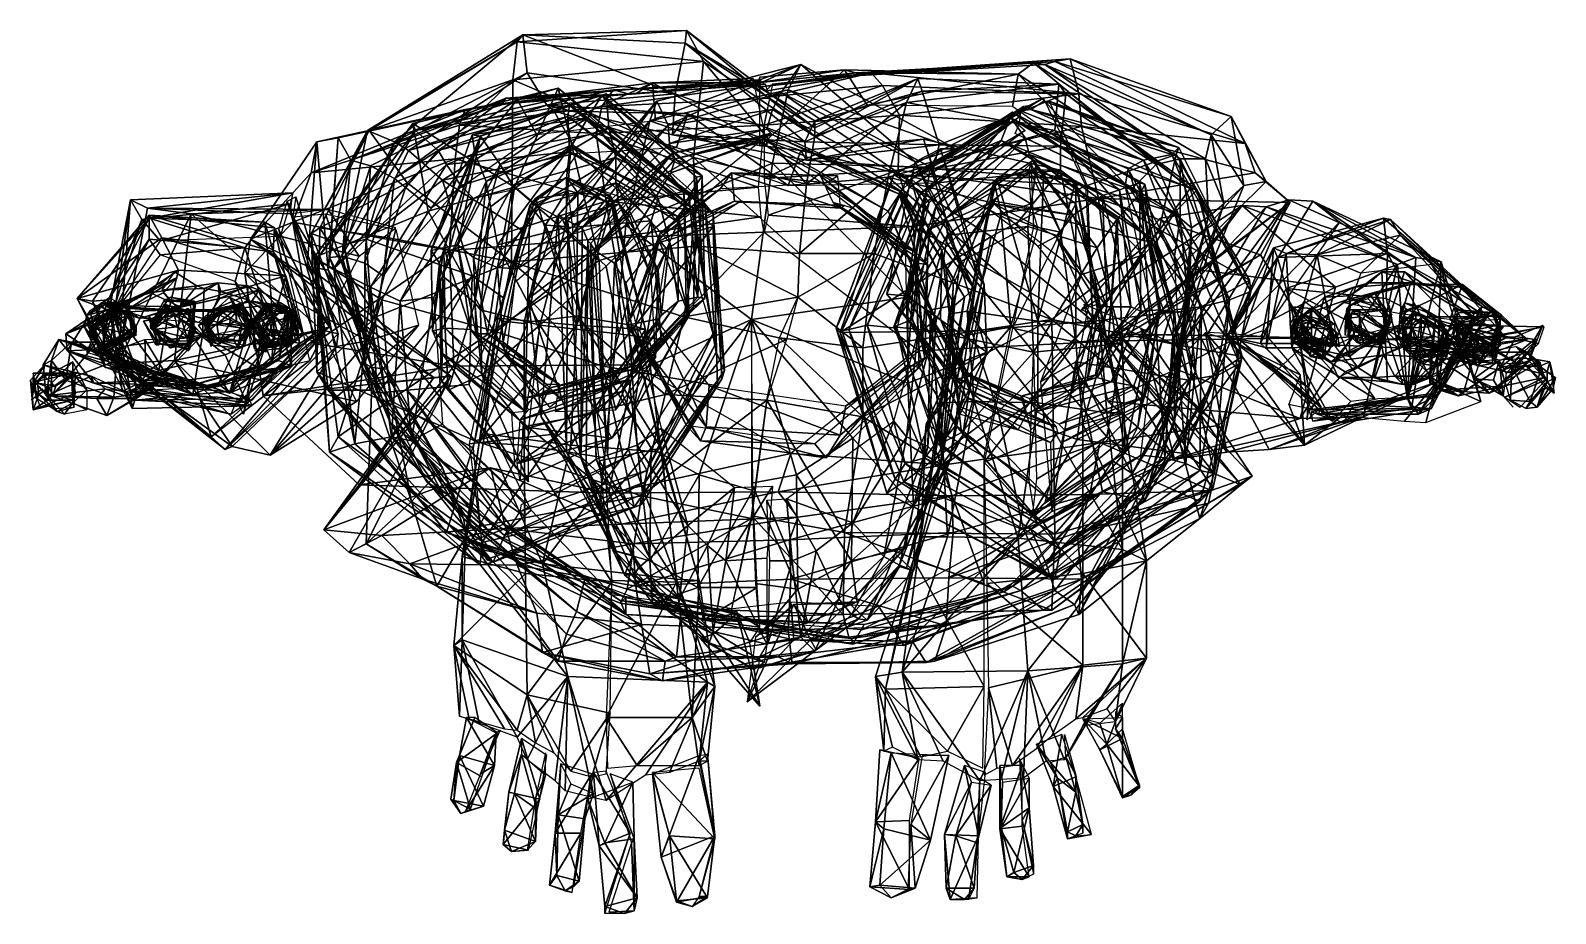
# Model space of a CAD drawing. Extents: x -270 to 279, y -211 to 107.
import ezdxf

# ---------------------------------------------------------------- set-up
doc = ezdxf.new("R2010")
doc.units = 0
doc.layers.get('0').update_dxf_attribs({"linetype": 'CONTINUOUS'})

# ---------------------------------------------------------------- blocks, each defined once
blk = doc.blocks.new('ChestA')
at = {"color": 0}
for points in [[(27.431999, 91.440002, 1222.755981), (91.440002, 94.996002, 1224.787964), (85.851997, 90.931999, 1182.115967)], [(91.440002, 94.996002, 1224.787964), (27.431999, 91.440002, 1222.755981), (28.955999, 90.423996, 1251.712036)], [(95.503998, 94.487999, 1251.712036), (28.955999, 90.423996, 1251.712036), (99.059998, 95.503998, 1298.447998)], [(29.972, 90.931999, 1294.384033), (99.059998, 95.503998, 1298.447998), (28.955999, 90.423996, 1251.712036)], [(28.955999, 90.423996, 1251.712036), (95.503998, 94.487999, 1251.712036), (91.440002, 94.996002, 1224.787964)], [(99.059998, 95.503998, 1298.447998), (29.972, 90.931999, 1294.384033), (104.647995, 96.519997, 1348.73999)], [(33.02, 91.440002, 1351.787964), (104.647995, 96.519997, 1348.73999), (29.972, 90.931999, 1294.384033)], [(104.647995, 96.519997, 1348.73999), (33.02, 91.440002, 1351.787964), (107.695999, 83.82, 1406.143921)], [(135.636002, 58.419998, 1180.083984), (85.851997, 90.931999, 1182.115967), (91.440002, 94.996002, 1224.787964)], [(91.440002, 94.996002, 1224.787964), (144.272003, 60.452, 1218.18396), (135.636002, 58.419998, 1180.083984)], [(144.272003, 60.452, 1218.18396), (91.440002, 94.996002, 1224.787964), (95.503998, 94.487999, 1251.712036)], [(99.059998, 95.503998, 1298.447998), (155.447998, 69.087997, 1295.907959), (95.503998, 94.487999, 1251.712036)], [(95.503998, 94.487999, 1251.712036), (153.416, 60.452, 1256.283936), (144.272003, 60.452, 1218.18396)], [(153.416, 60.452, 1256.283936), (95.503998, 94.487999, 1251.712036), (155.447998, 69.087997, 1295.907959)], [(104.647995, 96.519997, 1348.73999), (162.559998, 75.692001, 1349.247925), (99.059998, 95.503998, 1298.447998)], [(155.447998, 69.087997, 1295.907959), (99.059998, 95.503998, 1298.447998), (162.559998, 75.692001, 1349.247925)], [(162.559998, 75.692001, 1349.247925), (104.647995, 96.519997, 1348.73999), (167.639999, 66.040001, 1404.619995)], [(107.695999, 83.82, 1406.143921), (167.639999, 66.040001, 1404.619995), (104.647995, 96.519997, 1348.73999)], [(-94.487999, 81.788002, 1179.575928), (-45.720001, 87.883995, 1182.115967), (-87.375999, 69.087997, 1147.063965)], [(-45.720001, 87.883995, 1182.115967), (-94.487999, 81.788002, 1179.575928), (-48.767998, 85.851997, 1218.692017)], [(-44.703999, 74.167999, 1151.635986), (-87.375999, 69.087997, 1147.063965), (-45.720001, 87.883995, 1182.115967)], [(-51.815998, 83.82, 1250.695923), (-7.112, 88.900002, 1250.187988), (-48.767998, 85.851997, 1218.692017)], [(-7.112, 88.900002, 1250.187988), (-51.815998, 83.82, 1250.695923), (-5.588, 87.375999, 1293.36792)], [(-8.128, 87.883995, 1220.215942), (-48.767998, 85.851997, 1218.692017), (-7.112, 88.900002, 1250.187988)], [(-48.767998, 85.851997, 1218.692017), (-8.128, 87.883995, 1220.215942), (-45.720001, 87.883995, 1182.115967)], [(-45.720001, 87.883995, 1182.115967), (-9.651999, 89.407997, 1183.640015), (-4.572, 65.531998, 1153.667969)], [(-9.651999, 89.407997, 1183.640015), (-45.720001, 87.883995, 1182.115967), (-8.128, 87.883995, 1220.215942)], [(-4.572, 65.531998, 1153.667969), (-44.703999, 74.167999, 1151.635986), (-45.720001, 87.883995, 1182.115967)], [(23.368, 92.456001, 1182.624023), (-7.112, 89.916, 1182.624023), (-8.128, 87.883995, 1220.215942)], [(-8.128, 87.883995, 1220.215942), (27.431999, 91.440002, 1222.755981), (23.368, 92.456001, 1182.624023)], [(27.431999, 91.440002, 1222.755981), (-8.128, 87.883995, 1220.215942), (-6.604, 86.360001, 1251.712036)], [(31.496, 79.755997, 1151.635986), (-7.112, 65.024002, 1153.160034), (23.368, 92.456001, 1182.624023)], [(-7.112, 89.916, 1182.624023), (23.368, 92.456001, 1182.624023), (-7.112, 65.024002, 1153.160034)], [(-6.604, 86.360001, 1251.712036), (28.955999, 90.423996, 1251.712036), (27.431999, 91.440002, 1222.755981)], [(28.955999, 90.423996, 1251.712036), (-6.604, 86.360001, 1251.712036), (29.972, 90.931999, 1294.384033)], [(-5.08, 84.835999, 1292.351929), (29.972, 90.931999, 1294.384033), (-6.604, 86.360001, 1251.712036)], [(29.972, 90.931999, 1294.384033), (-5.08, 84.835999, 1292.351929), (-2.54, 87.375999, 1353.312012)], [(33.02, 91.440002, 1351.787964), (-2.54, 87.375999, 1353.312012), (-3.556, 82.804001, 1401.063965)], [(-3.556, 82.804001, 1401.063965), (37.084, 86.867996, 1407.160034), (33.02, 91.440002, 1351.787964)], [(-2.54, 87.375999, 1353.312012), (33.02, 91.440002, 1351.787964), (29.972, 90.931999, 1294.384033)], [(23.368, 92.456001, 1182.624023), (85.851997, 90.931999, 1182.115967), (31.496, 79.755997, 1151.635986)], [(85.851997, 90.931999, 1182.115967), (23.368, 92.456001, 1182.624023), (27.431999, 91.440002, 1222.755981)], [(83.82, 79.248001, 1145.540039), (31.496, 79.755997, 1151.635986), (85.851997, 90.931999, 1182.115967)], [(37.084, 86.867996, 1407.160034), (107.695999, 83.82, 1406.143921), (33.02, 91.440002, 1351.787964)], [(126.491997, 49.276001, 1114.552002), (83.82, 79.248001, 1145.540039), (85.851997, 90.931999, 1182.115967)], [(85.851997, 90.931999, 1182.115967), (135.636002, 58.419998, 1180.083984), (126.491997, 49.276001, 1114.552002)], [(-59.944, 85.344002, 1349.247925), (-113.283997, 78.232002, 1352.296021), (-115.316002, 72.643997, 1405.12793)], [(-115.316002, 72.643997, 1405.12793), (-64.007996, 79.248001, 1404.111938), (-59.944, 85.344002, 1349.247925)], [(-113.283997, 78.232002, 1352.296021), (-59.944, 85.344002, 1349.247925), (-104.647995, 79.755997, 1292.351929)], [(-54.355999, 83.82, 1294.891968), (-104.647995, 79.755997, 1292.351929), (-59.944, 85.344002, 1349.247925)], [(-104.647995, 79.755997, 1292.351929), (-54.355999, 83.82, 1294.891968), (-100.075996, 80.264, 1249.679932)], [(-100.075996, 80.264, 1249.679932), (-51.815998, 83.82, 1250.695923), (-98.552002, 82.295998, 1214.62793)], [(-51.815998, 83.82, 1250.695923), (-100.075996, 80.264, 1249.679932), (-54.355999, 83.82, 1294.891968)], [(-98.552002, 82.295998, 1214.62793), (-48.767998, 85.851997, 1218.692017), (-94.487999, 81.788002, 1179.575928)], [(-48.767998, 85.851997, 1218.692017), (-98.552002, 82.295998, 1214.62793), (-51.815998, 83.82, 1250.695923)], [(-5.08, 87.375999, 1350.771973), (-59.944, 85.344002, 1349.247925), (-64.007996, 79.248001, 1404.111938)], [(-64.007996, 79.248001, 1404.111938), (-3.556, 82.295998, 1403.604004), (-5.08, 87.375999, 1350.771973)], [(-59.944, 85.344002, 1349.247925), (-5.08, 87.375999, 1350.771973), (-54.355999, 83.82, 1294.891968)], [(-54.355999, 83.82, 1294.891968), (-5.588, 87.375999, 1293.36792), (-51.815998, 83.82, 1250.695923)], [(-5.588, 87.375999, 1293.36792), (-54.355999, 83.82, 1294.891968), (-5.08, 87.375999, 1350.771973)], [(37.084, 86.867996, 1407.160034), (-3.556, 82.804001, 1401.063965), (-5.588, 72.643997, 1438.147949)], [(-5.588, 72.643997, 1438.147949), (43.18, 76.199997, 1439.671997), (37.084, 86.867996, 1407.160034)], [(107.695999, 83.82, 1406.143921), (37.084, 86.867996, 1407.160034), (43.18, 76.199997, 1439.671997)], [(43.18, 76.199997, 1439.671997), (108.711998, 72.136002, 1436.115967), (107.695999, 83.82, 1406.143921)], [(167.639999, 66.040001, 1404.619995), (107.695999, 83.82, 1406.143921), (108.711998, 72.136002, 1436.115967)], [(-113.283997, 78.232002, 1352.296021), (-166.623993, 66.547997, 1348.231934), (-168.655991, 55.371998, 1403.095947)], [(-168.655991, 55.371998, 1403.095947), (-115.316002, 72.643997, 1405.12793), (-113.283997, 78.232002, 1352.296021)], [(-166.623993, 66.547997, 1348.231934), (-113.283997, 78.232002, 1352.296021), (-159.003998, 68.071999, 1289.812012)], [(-159.003998, 68.071999, 1289.812012), (-104.647995, 79.755997, 1292.351929), (-154.431992, 59.944, 1249.679932)], [(-104.647995, 79.755997, 1292.351929), (-159.003998, 68.071999, 1289.812012), (-113.283997, 78.232002, 1352.296021)], [(-98.552002, 82.295998, 1214.62793), (-147.319992, 57.911999, 1214.62793), (-154.431992, 59.944, 1249.679932)], [(-154.431992, 59.944, 1249.679932), (-100.075996, 80.264, 1249.679932), (-98.552002, 82.295998, 1214.62793)], [(-100.075996, 80.264, 1249.679932), (-154.431992, 59.944, 1249.679932), (-104.647995, 79.755997, 1292.351929)], [(-147.319992, 57.911999, 1214.62793), (-98.552002, 82.295998, 1214.62793), (-138.68399, 53.34, 1181.099976)], [(-94.487999, 81.788002, 1179.575928), (-138.68399, 53.34, 1181.099976), (-98.552002, 82.295998, 1214.62793)], [(-138.68399, 53.34, 1181.099976), (-94.487999, 81.788002, 1179.575928), (-125.475998, 42.672001, 1128.776001)], [(-87.375999, 69.087997, 1147.063965), (-125.475998, 42.672001, 1128.776001), (-94.487999, 81.788002, 1179.575928)], [(-64.007996, 79.248001, 1404.111938), (-115.316002, 72.643997, 1405.12793), (-66.040001, 69.596001, 1436.624023)], [(-66.040001, 69.596001, 1436.624023), (-5.588, 72.643997, 1440.687988), (-64.007996, 79.248001, 1404.111938)], [(-3.556, 82.295998, 1403.604004), (-64.007996, 79.248001, 1404.111938), (-5.588, 72.643997, 1440.687988)], [(-115.316002, 72.643997, 1405.12793), (-168.655991, 55.371998, 1403.095947), (-116.839996, 60.452, 1439.671997)], [(-116.839996, 60.452, 1439.671997), (-66.040001, 69.596001, 1436.624023), (-115.316002, 72.643997, 1405.12793)], [(-5.588, 72.643997, 1440.687988), (-66.040001, 69.596001, 1436.624023), (-7.62, 50.292, 1467.104004)], [(43.18, 76.199997, 1439.671997), (-5.588, 72.643997, 1438.147949), (-5.588, 53.34, 1467.104004)], [(-5.588, 53.34, 1467.104004), (42.672001, 56.388, 1471.167969), (43.18, 76.199997, 1439.671997)], [(108.711998, 72.136002, 1436.115967), (43.18, 76.199997, 1439.671997), (42.672001, 56.388, 1471.167969)], [(42.672001, 56.388, 1471.167969), (114.807999, 46.228001, 1465.072021), (108.711998, 72.136002, 1436.115967)], [(108.711998, 72.136002, 1436.115967), (171.195999, 55.371998, 1429.004028), (167.639999, 66.040001, 1404.619995)], [(171.195999, 55.371998, 1429.004028), (108.711998, 72.136002, 1436.115967), (114.807999, 46.228001, 1465.072021)], [(162.559998, 75.692001, 1349.247925), (167.132004, 50.799999, 1348.231934), (155.447998, 69.087997, 1295.907959)], [(167.132004, 50.799999, 1348.231934), (162.559998, 75.692001, 1349.247925), (175.259995, 52.323997, 1399.031982)], [(167.639999, 66.040001, 1404.619995), (175.259995, 52.323997, 1399.031982), (162.559998, 75.692001, 1349.247925)], [(-166.623993, 66.547997, 1348.231934), (-170.179993, 21.844, 1348.231934), (-190.5, 31.496, 1395.984009)], [(-190.5, 31.496, 1395.984009), (-168.655991, 55.371998, 1403.095947), (-166.623993, 66.547997, 1348.231934)], [(-170.179993, 21.844, 1348.231934), (-166.623993, 66.547997, 1348.231934), (-162.559998, 20.32, 1294.384033)], [(-159.003998, 68.071999, 1289.812012), (-162.559998, 20.32, 1294.384033), (-166.623993, 66.547997, 1348.231934)], [(-162.559998, 20.32, 1294.384033), (-159.003998, 68.071999, 1289.812012), (-162.052002, 24.892, 1253.235962)], [(-154.431992, 59.944, 1249.679932), (-162.052002, 24.892, 1253.235962), (-159.003998, 68.071999, 1289.812012)], [(-66.040001, 69.596001, 1436.624023), (-116.839996, 60.452, 1439.671997), (-62.483997, 45.211998, 1473.199951)], [(-62.483997, 45.211998, 1473.199951), (-7.62, 50.292, 1467.104004), (-66.040001, 69.596001, 1436.624023)], [(155.447998, 69.087997, 1295.907959), (160.020004, 44.195999, 1296.416016), (153.416, 60.452, 1256.283936)], [(160.020004, 44.195999, 1296.416016), (155.447998, 69.087997, 1295.907959), (167.132004, 50.799999, 1348.231934)], [(175.259995, 52.323997, 1399.031982), (167.639999, 66.040001, 1404.619995), (171.195999, 55.371998, 1429.004028)], [(-175.259995, 37.591999, 1432.052002), (-116.839996, 60.452, 1439.671997), (-168.655991, 55.371998, 1403.095947)], [(-116.839996, 60.452, 1439.671997), (-175.259995, 37.591999, 1432.052002), (-118.872002, 27.431999, 1468.119995)], [(-118.872002, 27.431999, 1468.119995), (-62.483997, 45.211998, 1473.199951), (-116.839996, 60.452, 1439.671997)], [(144.272003, 39.116001, 1181.099976), (135.636002, 58.419998, 1180.083984), (144.272003, 60.452, 1218.18396)], [(144.272003, 60.452, 1218.18396), (148.335999, 35.559998, 1217.676025), (144.272003, 39.116001, 1181.099976)], [(148.335999, 35.559998, 1217.676025), (144.272003, 60.452, 1218.18396), (154.431992, 39.624001, 1257.299927)], [(153.416, 60.452, 1256.283936), (154.431992, 39.624001, 1257.299927), (144.272003, 60.452, 1218.18396)], [(154.431992, 39.624001, 1257.299927), (153.416, 60.452, 1256.283936), (160.020004, 44.195999, 1296.416016)], [(-168.655991, 55.371998, 1403.095947), (-190.5, 31.496, 1395.984009), (-175.259995, 37.591999, 1432.052002)], [(-162.052002, 24.892, 1253.235962), (-154.431992, 59.944, 1249.679932), (-157.479996, 25.4, 1213.611938)], [(-147.319992, 57.911999, 1214.62793), (-157.479996, 25.4, 1213.611938), (-154.431992, 59.944, 1249.679932)], [(-157.479996, 25.4, 1213.611938), (-147.319992, 57.911999, 1214.62793), (-149.352005, 22.860001, 1180.083984)], [(-138.68399, 53.34, 1181.099976), (-149.352005, 22.860001, 1180.083984), (-147.319992, 57.911999, 1214.62793)], [(42.672001, 56.388, 1471.167969), (-5.588, 53.34, 1467.104004), (-4.064, 40.132, 1479.296021)], [(-4.064, 40.132, 1479.296021), (48.259998, 36.068001, 1485.391968), (42.672001, 56.388, 1471.167969)], [(114.807999, 46.228001, 1465.072021), (42.672001, 56.388, 1471.167969), (48.259998, 36.068001, 1485.391968)], [(183.895996, 44.703999, 1423.92395), (171.195999, 55.371998, 1429.004028), (114.807999, 46.228001, 1465.072021)], [(135.636002, 58.419998, 1180.083984), (144.272003, 39.116001, 1181.099976), (126.491997, 49.276001, 1114.552002)], [(171.195999, 55.371998, 1429.004028), (183.895996, 44.703999, 1423.92395), (175.259995, 52.323997, 1399.031982)], [(-149.352005, 22.860001, 1180.083984), (-138.68399, 53.34, 1181.099976), (-142.748001, 18.288, 1085.088013)], [(-125.475998, 42.672001, 1128.776001), (-142.748001, 18.288, 1085.088013), (-138.68399, 53.34, 1181.099976)], [(-7.62, 50.292, 1467.104004), (-62.483997, 45.211998, 1473.199951), (-6.604, 39.624001, 1479.296021)], [(175.259995, 52.323997, 1399.031982), (118.363998, -4.064, 1386.839966), (167.132004, 50.799999, 1348.231934)], [(118.363998, -4.064, 1386.839966), (175.259995, 52.323997, 1399.031982), (183.895996, 44.703999, 1423.92395)], [(145.287994, -2.54, 1347.723999), (167.132004, 50.799999, 1348.231934), (118.363998, -4.064, 1386.839966)], [(167.132004, 50.799999, 1348.231934), (145.287994, -2.54, 1347.723999), (160.020004, 44.195999, 1296.416016)], [(-62.483997, 45.211998, 1473.199951), (-118.872002, 27.431999, 1468.119995), (-60.452, 32.003998, 1482.343994)], [(-60.452, 32.003998, 1482.343994), (-6.604, 39.624001, 1479.296021), (-62.483997, 45.211998, 1473.199951)], [(48.259998, 36.068001, 1485.391968), (120.903999, -5.08, 1475.231934), (114.807999, 46.228001, 1465.072021)], [(114.807999, 46.228001, 1465.072021), (173.227997, 25.907999, 1452.880005), (183.895996, 44.703999, 1423.92395)], [(173.227997, 25.907999, 1452.880005), (114.807999, 46.228001, 1465.072021), (120.903999, -5.08, 1475.231934)], [(183.895996, 44.703999, 1423.92395), (121.919998, -2.54, 1424.939941), (118.363998, -4.064, 1386.839966)], [(121.919998, -2.54, 1424.939941), (183.895996, 44.703999, 1423.92395), (173.227997, 25.907999, 1452.880005)], [(142.23999, 25.4, 1082.040039), (126.491997, 49.276001, 1114.552002), (144.272003, 39.116001, 1181.099976)], [(160.020004, 44.195999, 1296.416016), (142.23999, -3.556, 1305.052002), (154.431992, 39.624001, 1257.299927)], [(142.23999, -3.556, 1305.052002), (160.020004, 44.195999, 1296.416016), (145.287994, -2.54, 1347.723999)], [(-6.604, 39.624001, 1479.296021), (-60.452, 32.003998, 1482.343994), (-5.588, 34.035999, 1483.86792)], [(48.259998, 36.068001, 1485.391968), (-4.064, 40.132, 1479.296021), (-5.588, 34.035999, 1483.86792)], [(145.287994, 2.032, 1259.332031), (154.431992, 39.624001, 1257.299927), (142.23999, -3.556, 1305.052002)], [(144.272003, 39.116001, 1181.099976), (147.319992, 6.096, 1180.083984), (142.23999, 25.4, 1082.040039)], [(147.319992, 6.096, 1180.083984), (144.272003, 39.116001, 1181.099976), (148.335999, 35.559998, 1217.676025)], [(154.431992, 39.624001, 1257.299927), (145.287994, 2.032, 1259.332031), (148.335999, 35.559998, 1217.676025)], [(-192.531998, 19.303999, 1425.447998), (-175.259995, 37.591999, 1432.052002), (-190.5, 31.496, 1395.984009)], [(-175.259995, 37.591999, 1432.052002), (-192.531998, 19.303999, 1425.447998), (-167.639999, -6.096, 1454.911987)], [(-167.639999, -6.096, 1454.911987), (-118.872002, 27.431999, 1468.119995), (-175.259995, 37.591999, 1432.052002)], [(-52.323997, -13.716, 1498.091919), (-5.588, 34.035999, 1483.86792), (-60.452, 32.003998, 1482.343994)], [(-5.588, 34.035999, 1483.86792), (50.292, -8.636, 1500.631958), (48.259998, 36.068001, 1485.391968)], [(120.903999, -5.08, 1475.231934), (48.259998, 36.068001, 1485.391968), (50.292, -8.636, 1500.631958)], [(146.304001, 4.064, 1220.723999), (148.335999, 35.559998, 1217.676025), (145.287994, 2.032, 1259.332031)], [(148.335999, 35.559998, 1217.676025), (146.304001, 4.064, 1220.723999), (147.319992, 6.096, 1180.083984)], [(-124.459999, -18.288, 1427.988037), (-192.531998, 19.303999, 1425.447998), (-190.5, 31.496, 1395.984009)], [(-118.363998, -17.779999, 1395.475952), (-190.5, 31.496, 1395.984009), (-170.179993, 21.844, 1348.231934)], [(-190.5, 31.496, 1395.984009), (-118.363998, -17.779999, 1395.475952), (-124.459999, -18.288, 1427.988037)], [(-117.348, -14.224, 1481.328003), (-60.452, 32.003998, 1482.343994), (-118.872002, 27.431999, 1468.119995)], [(-60.452, 32.003998, 1482.343994), (-117.348, -14.224, 1481.328003), (-52.323997, -13.716, 1498.091919)], [(-118.872002, 27.431999, 1468.119995), (-167.639999, -6.096, 1454.911987), (-117.348, -14.224, 1481.328003)], [(-162.052002, 24.892, 1253.235962), (-141.223999, -15.24, 1255.776001), (-162.559998, 20.32, 1294.384033)], [(-157.479996, 25.4, 1213.611938), (-146.811996, -14.731999, 1218.692017), (-162.052002, 24.892, 1253.235962)], [(-141.223999, -15.24, 1255.776001), (-162.052002, 24.892, 1253.235962), (-146.811996, -14.731999, 1218.692017)], [(-149.352005, 22.860001, 1180.083984), (-149.352005, -13.208, 1178.559937), (-157.479996, 25.4, 1213.611938)], [(-146.811996, -14.731999, 1218.692017), (-157.479996, 25.4, 1213.611938), (-149.352005, -13.208, 1178.559937)], [(-142.748001, 18.288, 1085.088013), (-146.304001, -3.048, 1081.531982), (-149.352005, 22.860001, 1180.083984)], [(-149.352005, -13.208, 1178.559937), (-149.352005, 22.860001, 1180.083984), (-146.304001, -3.048, 1081.531982)], [(191.515991, -4.064, 1446.783936), (173.227997, 25.907999, 1452.880005), (120.903999, -5.08, 1475.231934)], [(173.227997, 25.907999, 1452.880005), (191.515991, -4.064, 1446.783936), (121.919998, -2.54, 1424.939941)], [(143.255997, 5.08, 1080.007935), (142.23999, 25.4, 1082.040039), (147.319992, 6.096, 1180.083984)], [(-192.531998, 19.303999, 1425.447998), (-124.459999, -18.288, 1427.988037), (-185.927994, -24.892, 1446.276001)], [(-185.927994, -24.892, 1446.276001), (-167.639999, -6.096, 1454.911987), (-192.531998, 19.303999, 1425.447998)], [(-146.811996, -20.827999, 1351.787964), (-170.179993, 21.844, 1348.231934), (-162.559998, 20.32, 1294.384033)], [(-170.179993, 21.844, 1348.231934), (-146.811996, -20.827999, 1351.787964), (-118.363998, -17.779999, 1395.475952)], [(-141.223999, -17.779999, 1303.02002), (-162.559998, 20.32, 1294.384033), (-141.223999, -15.24, 1255.776001)], [(-162.559998, 20.32, 1294.384033), (-141.223999, -17.779999, 1303.02002), (-146.811996, -20.827999, 1351.787964)], [(147.319992, 6.096, 1180.083984), (142.23999, -23.875999, 1182.115967), (149.860001, -16.256001, 1077.468018)], [(142.23999, -23.875999, 1182.115967), (147.319992, 6.096, 1180.083984), (146.304001, 4.064, 1220.723999)], [(149.860001, -16.256001, 1077.468018), (143.255997, 5.08, 1080.007935), (147.319992, 6.096, 1180.083984)], [(141.223999, -26.924, 1220.215942), (146.304001, 4.064, 1220.723999), (140.207993, -28.448, 1259.332031)], [(145.287994, 2.032, 1259.332031), (140.207993, -28.448, 1259.332031), (146.304001, 4.064, 1220.723999)], [(140.207993, -28.448, 1259.332031), (145.287994, 2.032, 1259.332031), (142.23999, -3.556, 1305.052002)], [(146.304001, 4.064, 1220.723999), (141.223999, -26.924, 1220.215942), (142.23999, -23.875999, 1182.115967)], [(-146.304001, -3.048, 1081.531982), (-141.731995, -25.4, 1084.072021), (-149.352005, -13.208, 1178.559937)], [(59.436001, -49.784, 1458.468018), (120.903999, -5.08, 1475.231934), (50.292, -8.636, 1500.631958)], [(120.903999, -5.08, 1475.231934), (59.436001, -49.784, 1458.468018), (157.987991, -35.559998, 1449.323975)], [(156.464005, -52.832001, 1362.963989), (145.287994, -2.54, 1347.723999), (118.363998, -4.064, 1386.839966)], [(166.115997, -56.896, 1400.55603), (118.363998, -4.064, 1386.839966), (121.919998, -2.54, 1424.939941)], [(118.363998, -4.064, 1386.839966), (166.115997, -56.896, 1400.55603), (156.464005, -52.832001, 1362.963989)], [(157.987991, -35.559998, 1449.323975), (191.515991, -4.064, 1446.783936), (120.903999, -5.08, 1475.231934)], [(121.919998, -2.54, 1424.939941), (170.179993, -53.848, 1420.875977), (166.115997, -56.896, 1400.55603)], [(170.179993, -53.848, 1420.875977), (121.919998, -2.54, 1424.939941), (157.987991, -35.559998, 1449.323975)], [(191.515991, -4.064, 1446.783936), (157.987991, -35.559998, 1449.323975), (121.919998, -2.54, 1424.939941)], [(142.23999, -3.556, 1305.052002), (142.23999, -34.543999, 1305.559937), (140.207993, -28.448, 1259.332031)], [(142.23999, -34.543999, 1305.559937), (142.23999, -3.556, 1305.052002), (145.287994, -2.54, 1347.723999)], [(145.287994, -2.54, 1347.723999), (156.464005, -52.832001, 1362.963989), (142.23999, -34.543999, 1305.559937)], [(-167.639999, -6.096, 1454.911987), (-185.927994, -24.892, 1446.276001), (-117.348, -14.224, 1481.328003)], [(50.292, -8.636, 1500.631958), (4.064, -45.720001, 1467.611938), (59.436001, -49.784, 1458.468018)], [(-185.927994, -24.892, 1446.276001), (-151.384003, -56.896, 1445.26001), (-117.348, -14.224, 1481.328003)], [(-61.467999, -59.944, 1462.531982), (-117.348, -14.224, 1481.328003), (-151.384003, -56.896, 1445.26001)], [(-140.207993, -34.543999, 1179.067993), (-149.352005, -13.208, 1178.559937), (-141.731995, -25.4, 1084.072021)], [(-149.352005, -13.208, 1178.559937), (-140.207993, -34.543999, 1179.067993), (-146.811996, -14.731999, 1218.692017)], [(-130.556, -42.672001, 1220.215942), (-146.811996, -14.731999, 1218.692017), (-140.207993, -34.543999, 1179.067993)], [(-146.811996, -14.731999, 1218.692017), (-130.556, -42.672001, 1220.215942), (-141.223999, -15.24, 1255.776001)], [(-121.411995, -50.799999, 1262.380005), (-141.223999, -15.24, 1255.776001), (-130.556, -42.672001, 1220.215942)], [(-141.223999, -15.24, 1255.776001), (-121.411995, -50.799999, 1262.380005), (-141.223999, -17.779999, 1303.02002)], [(-117.348, -14.224, 1481.328003), (-61.467999, -59.944, 1462.531982), (-52.323997, -13.716, 1498.091919)], [(4.064, -45.720001, 1467.611938), (-52.323997, -13.716, 1498.091919), (-61.467999, -59.944, 1462.531982)], [(119.888, -48.259998, 1131.823975), (149.860001, -16.256001, 1077.468018), (127, -52.832001, 1178.559937)], [(142.23999, -23.875999, 1182.115967), (127, -52.832001, 1178.559937), (149.860001, -16.256001, 1077.468018)], [(-151.384003, -56.896, 1445.26001), (-185.927994, -24.892, 1446.276001), (-124.459999, -18.288, 1427.988037)], [(-118.363998, -17.779999, 1395.475952), (-154.940002, -81.279999, 1393.44397), (-164.084, -73.152, 1416.303955)], [(-164.084, -73.152, 1416.303955), (-124.459999, -18.288, 1427.988037), (-118.363998, -17.779999, 1395.475952)], [(-124.459999, -18.288, 1427.988037), (-164.084, -73.152, 1416.303955), (-151.384003, -56.896, 1445.26001)], [(-154.940002, -81.279999, 1393.44397), (-118.363998, -17.779999, 1395.475952), (-148.843994, -78.232002, 1361.439941)], [(-146.811996, -20.827999, 1351.787964), (-148.843994, -78.232002, 1361.439941), (-118.363998, -17.779999, 1395.475952)], [(-148.843994, -78.232002, 1361.439941), (-146.811996, -20.827999, 1351.787964), (-132.587997, -62.992001, 1314.703979)], [(-141.223999, -17.779999, 1303.02002), (-132.587997, -62.992001, 1314.703979), (-146.811996, -20.827999, 1351.787964)], [(-132.587997, -62.992001, 1314.703979), (-141.223999, -17.779999, 1303.02002), (-121.411995, -50.799999, 1262.380005)], [(-141.731995, -25.4, 1084.072021), (-127, -55.879997, 1131.823975), (-140.207993, -34.543999, 1179.067993)], [(127, -52.832001, 1178.559937), (142.23999, -23.875999, 1182.115967), (141.223999, -26.924, 1220.215942)], [(141.223999, -26.924, 1220.215942), (130.556, -54.355999, 1221.73999), (127, -52.832001, 1178.559937)], [(130.556, -54.355999, 1221.73999), (141.223999, -26.924, 1220.215942), (132.587997, -58.419998, 1261.871948)], [(140.207993, -28.448, 1259.332031), (132.587997, -58.419998, 1261.871948), (141.223999, -26.924, 1220.215942)], [(132.587997, -58.419998, 1261.871948), (140.207993, -28.448, 1259.332031), (142.23999, -34.543999, 1305.559937)], [(-120.395996, -61.975998, 1181.099976), (-140.207993, -34.543999, 1179.067993), (-127, -55.879997, 1131.823975)], [(-140.207993, -34.543999, 1179.067993), (-120.395996, -61.975998, 1181.099976), (-130.556, -42.672001, 1220.215942)], [(115.316002, -41.655998, 1442.719971), (157.987991, -35.559998, 1449.323975), (59.436001, -49.784, 1458.468018)], [(142.23999, -34.543999, 1305.559937), (107.695999, -103.631996, 1316.228027), (132.587997, -58.419998, 1261.871948)], [(107.695999, -103.631996, 1316.228027), (142.23999, -34.543999, 1305.559937), (151.384003, -69.087997, 1364.488037)], [(157.987991, -35.559998, 1449.323975), (115.316002, -41.655998, 1442.719971), (155.447998, -58.927998, 1422.907959)], [(156.464005, -52.832001, 1362.963989), (151.384003, -69.087997, 1364.488037), (142.23999, -34.543999, 1305.559937)], [(155.447998, -58.927998, 1422.907959), (170.179993, -53.848, 1420.875977), (157.987991, -35.559998, 1449.323975)], [(-113.792, -69.087997, 1221.231934), (-130.556, -42.672001, 1220.215942), (-120.395996, -61.975998, 1181.099976)], [(-130.556, -42.672001, 1220.215942), (-113.792, -69.087997, 1221.231934), (-121.411995, -50.799999, 1262.380005)], [(61.975998, -60.959999, 1443.228027), (115.316002, -41.655998, 1442.719971), (59.436001, -49.784, 1458.468018)], [(115.316002, -41.655998, 1442.719971), (61.975998, -60.959999, 1443.228027), (111.759995, -60.452, 1416.812012)], [(111.759995, -60.452, 1416.812012), (155.447998, -58.927998, 1422.907959), (115.316002, -41.655998, 1442.719971)], [(-61.467999, -59.944, 1462.531982), (-0.508, -59.436001, 1441.703979), (4.064, -45.720001, 1467.611938)], [(-0.508, -59.436001, 1441.703979), (59.436001, -49.784, 1458.468018), (4.064, -45.720001, 1467.611938)], [(89.916, -71.627998, 1141.475952), (119.888, -48.259998, 1131.823975), (96.012001, -85.344002, 1179.575928)], [(127, -52.832001, 1178.559937), (96.012001, -85.344002, 1179.575928), (119.888, -48.259998, 1131.823975)], [(-164.084, -73.152, 1416.303955), (-143.255997, -75.183998, 1421.891968), (-104.139999, -50.799999, 1441.703979)], [(-104.139999, -50.799999, 1441.703979), (-151.384003, -56.896, 1445.26001), (-164.084, -73.152, 1416.303955)], [(-151.384003, -56.896, 1445.26001), (-104.139999, -50.799999, 1441.703979), (-61.467999, -59.944, 1462.531982)], [(-143.255997, -75.183998, 1421.891968), (-98.552002, -72.643997, 1420.875977), (-104.139999, -50.799999, 1441.703979)], [(-121.411995, -50.799999, 1262.380005), (-112.776001, -75.183998, 1265.936035), (-132.587997, -62.992001, 1314.703979)], [(-112.776001, -75.183998, 1265.936035), (-121.411995, -50.799999, 1262.380005), (-113.792, -69.087997, 1221.231934)], [(-56.896, -71.119995, 1447.291992), (-104.139999, -50.799999, 1441.703979), (-98.552002, -72.643997, 1420.875977)], [(-104.139999, -50.799999, 1441.703979), (-56.896, -71.119995, 1447.291992), (-61.467999, -59.944, 1462.531982)], [(59.436001, -49.784, 1458.468018), (-0.508, -59.436001, 1441.703979), (61.975998, -60.959999, 1443.228027)], [(96.012001, -85.344002, 1179.575928), (127, -52.832001, 1178.559937), (130.556, -54.355999, 1221.73999)], [(130.556, -54.355999, 1221.73999), (99.059998, -94.996002, 1224.787964), (96.012001, -85.344002, 1179.575928)], [(99.059998, -94.996002, 1224.787964), (130.556, -54.355999, 1221.73999), (106.171997, -100.075996, 1268.984009)], [(132.587997, -58.419998, 1261.871948), (106.171997, -100.075996, 1268.984009), (130.556, -54.355999, 1221.73999)], [(151.384003, -69.087997, 1364.488037), (156.464005, -52.832001, 1362.963989), (166.115997, -56.896, 1400.55603)], [(154.431992, -63.5, 1402.588013), (166.115997, -56.896, 1400.55603), (170.179993, -53.848, 1420.875977)], [(170.179993, -53.848, 1420.875977), (155.447998, -58.927998, 1422.907959), (154.431992, -63.5, 1402.588013)], [(-127, -55.879997, 1131.823975), (-70.103996, -90.931999, 1143.507935), (-73.152, -102.615997, 1181.099976)], [(-73.152, -102.615997, 1181.099976), (-120.395996, -61.975998, 1181.099976), (-127, -55.879997, 1131.823975)], [(-0.508, -59.436001, 1441.703979), (-61.467999, -59.944, 1462.531982), (-56.896, -71.119995, 1447.291992)], [(-56.896, -71.119995, 1447.291992), (6.604, -68.580002, 1436.115967), (-0.508, -59.436001, 1441.703979)], [(6.604, -68.580002, 1436.115967), (61.975998, -60.959999, 1443.228027), (-0.508, -59.436001, 1441.703979)], [(106.171997, -100.075996, 1268.984009), (132.587997, -58.419998, 1261.871948), (107.695999, -103.631996, 1316.228027)], [(107.187996, -74.167999, 1398.015991), (154.431992, -63.5, 1402.588013), (155.447998, -58.927998, 1422.907959)], [(155.447998, -58.927998, 1422.907959), (111.759995, -60.452, 1416.812012), (107.187996, -74.167999, 1398.015991)], [(166.115997, -56.896, 1400.55603), (154.431992, -63.5, 1402.588013), (151.384003, -69.087997, 1364.488037)], [(-132.587997, -62.992001, 1314.703979), (-123.444, -93.472, 1315.719971), (-148.843994, -78.232002, 1361.439941)], [(-123.444, -93.472, 1315.719971), (-132.587997, -62.992001, 1314.703979), (-112.776001, -75.183998, 1265.936035)], [(-120.395996, -61.975998, 1181.099976), (-73.152, -102.615997, 1181.099976), (-113.792, -69.087997, 1221.231934)], [(3.556, -76.708, 1418.335938), (62.483997, -74.167999, 1422.400024), (61.975998, -60.959999, 1443.228027)], [(61.975998, -60.959999, 1443.228027), (6.604, -68.580002, 1436.115967), (3.556, -76.708, 1418.335938)], [(60.959999, -90.423996, 1403.604004), (107.187996, -74.167999, 1398.015991), (111.759995, -60.452, 1416.812012)], [(111.759995, -60.452, 1416.812012), (62.483997, -74.167999, 1422.400024), (60.959999, -90.423996, 1403.604004)], [(62.483997, -74.167999, 1422.400024), (111.759995, -60.452, 1416.812012), (61.975998, -60.959999, 1443.228027)], [(154.431992, -63.5, 1402.588013), (107.187996, -74.167999, 1398.015991), (108.711998, -90.931999, 1369.567993)], [(108.711998, -90.931999, 1369.567993), (151.384003, -69.087997, 1364.488037), (154.431992, -63.5, 1402.588013)], [(-76.708, -110.743996, 1223.771973), (-113.792, -69.087997, 1221.231934), (-73.152, -102.615997, 1181.099976)], [(-113.792, -69.087997, 1221.231934), (-76.708, -110.743996, 1223.771973), (-112.776001, -75.183998, 1265.936035)], [(-98.552002, -72.643997, 1420.875977), (-52.832001, -78.232002, 1423.92395), (-56.896, -71.119995, 1447.291992)], [(6.604, -68.580002, 1436.115967), (-56.896, -71.119995, 1447.291992), (-52.832001, -78.232002, 1423.92395)], [(-52.832001, -78.232002, 1423.92395), (3.556, -76.708, 1418.335938), (6.604, -68.580002, 1436.115967)], [(151.384003, -69.087997, 1364.488037), (108.711998, -90.931999, 1369.567993), (107.695999, -103.631996, 1316.228027)], [(-143.255997, -75.183998, 1421.891968), (-164.084, -73.152, 1416.303955), (-154.940002, -81.279999, 1393.44397)], [(-154.940002, -81.279999, 1393.44397), (-133.095993, -85.344002, 1399.031982), (-143.255997, -75.183998, 1421.891968)], [(-98.552002, -72.643997, 1420.875977), (-143.255997, -75.183998, 1421.891968), (-133.095993, -85.344002, 1399.031982)], [(-133.095993, -85.344002, 1399.031982), (-94.487999, -85.851997, 1400.047974), (-98.552002, -72.643997, 1420.875977)], [(-112.776001, -75.183998, 1265.936035), (-79.755997, -120.395996, 1268.475952), (-123.444, -93.472, 1315.719971)], [(-79.755997, -120.395996, 1268.475952), (-112.776001, -75.183998, 1265.936035), (-76.708, -110.743996, 1223.771973)], [(-52.832001, -78.232002, 1423.92395), (-98.552002, -72.643997, 1420.875977), (-94.487999, -85.851997, 1400.047974)], [(3.556, -76.708, 1418.335938), (-52.832001, -78.232002, 1423.92395), (-51.815998, -93.472, 1405.635986)], [(-51.815998, -93.472, 1405.635986), (4.064, -90.931999, 1402.079956), (3.556, -76.708, 1418.335938)], [(62.483997, -74.167999, 1422.400024), (3.556, -76.708, 1418.335938), (4.064, -90.931999, 1402.079956)], [(4.064, -90.931999, 1402.079956), (60.959999, -90.423996, 1403.604004), (62.483997, -74.167999, 1422.400024)], [(35.559998, -100.584, 1146.55603), (89.916, -71.627998, 1141.475952), (44.703999, -114.807999, 1182.115967)], [(96.012001, -85.344002, 1179.575928), (44.703999, -114.807999, 1182.115967), (89.916, -71.627998, 1141.475952)], [(107.187996, -74.167999, 1398.015991), (60.959999, -90.423996, 1403.604004), (108.711998, -90.931999, 1369.567993)], [(-148.843994, -78.232002, 1361.439941), (-128.524002, -90.931999, 1366.011963), (-154.940002, -81.279999, 1393.44397)], [(-133.095993, -85.344002, 1399.031982), (-154.940002, -81.279999, 1393.44397), (-128.524002, -90.931999, 1366.011963)], [(-128.524002, -90.931999, 1366.011963), (-148.843994, -78.232002, 1361.439941), (-123.444, -93.472, 1315.719971)], [(-94.487999, -85.851997, 1400.047974), (-51.815998, -93.472, 1405.635986), (-52.832001, -78.232002, 1423.92395)], [(-128.524002, -90.931999, 1366.011963), (-87.375999, -103.124001, 1371.599976), (-133.095993, -85.344002, 1399.031982)], [(-94.487999, -85.851997, 1400.047974), (-133.095993, -85.344002, 1399.031982), (-87.375999, -103.124001, 1371.599976)], [(-87.375999, -103.124001, 1371.599976), (-49.784, -107.187996, 1372.615967), (-94.487999, -85.851997, 1400.047974)], [(-51.815998, -93.472, 1405.635986), (-94.487999, -85.851997, 1400.047974), (-49.784, -107.187996, 1372.615967)], [(44.703999, -114.807999, 1182.115967), (96.012001, -85.344002, 1179.575928), (99.059998, -94.996002, 1224.787964)], [(-87.375999, -103.124001, 1371.599976), (-128.524002, -90.931999, 1366.011963), (-123.444, -93.472, 1315.719971)], [(-37.084, -118.872002, 1181.099976), (-73.152, -102.615997, 1181.099976), (-70.103996, -90.931999, 1143.507935)], [(-70.103996, -90.931999, 1143.507935), (-35.559998, -103.631996, 1143.507935), (-37.084, -118.872002, 1181.099976)], [(4.064, -90.931999, 1402.079956), (-51.815998, -93.472, 1405.635986), (3.048, -109.220001, 1371.091919)], [(3.048, -109.220001, 1371.091919), (59.944, -107.695999, 1370.075928), (4.064, -90.931999, 1402.079956)], [(60.959999, -90.423996, 1403.604004), (4.064, -90.931999, 1402.079956), (59.944, -107.695999, 1370.075928)], [(55.879997, -120.395996, 1318.767944), (107.695999, -103.631996, 1316.228027), (108.711998, -90.931999, 1369.567993)], [(108.711998, -90.931999, 1369.567993), (59.944, -107.695999, 1370.075928), (55.879997, -120.395996, 1318.767944)], [(59.944, -107.695999, 1370.075928), (108.711998, -90.931999, 1369.567993), (60.959999, -90.423996, 1403.604004)], [(-85.344002, -117.348, 1320.799927), (-123.444, -93.472, 1315.719971), (-79.755997, -120.395996, 1268.475952)], [(-123.444, -93.472, 1315.719971), (-85.344002, -117.348, 1320.799927), (-87.375999, -103.124001, 1371.599976)], [(-49.784, -107.187996, 1372.615967), (3.048, -109.220001, 1371.091919), (-51.815998, -93.472, 1405.635986)], [(99.059998, -94.996002, 1224.787964), (47.751999, -113.283997, 1227.835938), (44.703999, -114.807999, 1182.115967)], [(47.751999, -113.283997, 1227.835938), (99.059998, -94.996002, 1224.787964), (52.832001, -120.903999, 1273.047974)], [(106.171997, -100.075996, 1268.984009), (52.832001, -120.903999, 1273.047974), (99.059998, -94.996002, 1224.787964)], [(-49.784, -107.187996, 1372.615967), (-87.375999, -103.124001, 1371.599976), (-85.344002, -117.348, 1320.799927)], [(-41.147999, -120.395996, 1225.296021), (-76.708, -110.743996, 1223.771973), (-73.152, -102.615997, 1181.099976)], [(-73.152, -102.615997, 1181.099976), (-37.084, -118.872002, 1181.099976), (-41.147999, -120.395996, 1225.296021)], [(5.08, -112.776001, 1181.608032), (-37.084, -118.872002, 1181.099976), (-35.559998, -103.631996, 1143.507935)], [(-35.559998, -103.631996, 1143.507935), (4.064, -99.059998, 1147.063965), (5.08, -112.776001, 1181.608032)], [(4.064, -99.059998, 1147.063965), (35.559998, -100.584, 1146.55603), (5.08, -112.776001, 1181.608032)], [(44.703999, -114.807999, 1182.115967), (5.08, -112.776001, 1181.608032), (35.559998, -100.584, 1146.55603)], [(52.832001, -120.903999, 1273.047974), (106.171997, -100.075996, 1268.984009), (55.879997, -120.395996, 1318.767944)], [(107.695999, -103.631996, 1316.228027), (55.879997, -120.395996, 1318.767944), (106.171997, -100.075996, 1268.984009)], [(-85.344002, -117.348, 1320.799927), (-46.736, -124.967995, 1323.848022), (-49.784, -107.187996, 1372.615967)], [(3.048, -109.220001, 1371.091919), (-49.784, -107.187996, 1372.615967), (-46.736, -124.967995, 1323.848022)], [(-46.736, -124.967995, 1323.848022), (4.572, -121.411995, 1317.751953), (3.048, -109.220001, 1371.091919)], [(59.944, -107.695999, 1370.075928), (3.048, -109.220001, 1371.091919), (4.572, -121.411995, 1317.751953)], [(4.572, -121.411995, 1317.751953), (55.879997, -120.395996, 1318.767944), (59.944, -107.695999, 1370.075928)], [(-76.708, -110.743996, 1223.771973), (-41.147999, -120.395996, 1225.296021), (-79.755997, -120.395996, 1268.475952)], [(-37.084, -118.872002, 1181.099976), (5.08, -112.776001, 1181.608032), (-0.508, -118.872002, 1227.328003)], [(47.751999, -113.283997, 1227.835938), (-0.508, -118.872002, 1227.328003), (5.08, -112.776001, 1181.608032)], [(-0.508, -118.872002, 1227.328003), (47.751999, -113.283997, 1227.835938), (3.556, -120.903999, 1270)], [(52.832001, -120.903999, 1273.047974), (3.556, -120.903999, 1270), (47.751999, -113.283997, 1227.835938)], [(5.08, -112.776001, 1181.608032), (44.703999, -114.807999, 1182.115967), (47.751999, -113.283997, 1227.835938)], [(-79.755997, -120.395996, 1268.475952), (-42.163998, -127.507996, 1269.491943), (-85.344002, -117.348, 1320.799927)], [(-46.736, -124.967995, 1323.848022), (-85.344002, -117.348, 1320.799927), (-42.163998, -127.507996, 1269.491943)], [(-42.163998, -127.507996, 1269.491943), (-79.755997, -120.395996, 1268.475952), (-41.147999, -120.395996, 1225.296021)], [(-41.147999, -120.395996, 1225.296021), (-0.508, -118.872002, 1227.328003), (-42.163998, -127.507996, 1269.491943)], [(3.556, -120.903999, 1270), (-42.163998, -127.507996, 1269.491943), (-0.508, -118.872002, 1227.328003)], [(-0.508, -118.872002, 1227.328003), (-41.147999, -120.395996, 1225.296021), (-37.084, -118.872002, 1181.099976)], [(55.879997, -120.395996, 1318.767944), (4.572, -121.411995, 1317.751953), (52.832001, -120.903999, 1273.047974)], [(-42.163998, -127.507996, 1269.491943), (3.556, -120.903999, 1270), (-46.736, -124.967995, 1323.848022)], [(4.572, -121.411995, 1317.751953), (-46.736, -124.967995, 1323.848022), (3.556, -120.903999, 1270)], [(3.556, -120.903999, 1270), (52.832001, -120.903999, 1273.047974), (4.572, -121.411995, 1317.751953)]]:
    blk.add_3dface(points, dxfattribs=at)
blk = doc.blocks.new('NeckA')
at = {"color": 0}
for points in [[(-17.271999, 55.371998, 1537.208008), (-43.18, 33.528, 1532.635986), (-21.336, 49.784, 1566.671997)], [(-43.18, 33.528, 1532.635986), (-17.271999, 55.371998, 1537.208008), (-16.256001, 45.211998, 1496.567993)], [(-21.336, 49.784, 1566.671997), (16.764, 51.815998, 1568.703979), (-17.271999, 55.371998, 1537.208008)], [(20.827999, 54.355999, 1539.747925), (-17.271999, 55.371998, 1537.208008), (16.764, 51.815998, 1568.703979)], [(-17.271999, 55.371998, 1537.208008), (20.827999, 54.355999, 1539.747925), (21.844, 42.672001, 1495.552002)], [(21.844, 42.672001, 1495.552002), (-16.256001, 45.211998, 1496.567993), (-17.271999, 55.371998, 1537.208008)], [(-43.18, 32.003998, 1560.067993), (-21.336, 49.784, 1566.671997), (-43.18, 33.528, 1532.635986)], [(16.764, 50.292, 1566.671997), (45.211998, 28.448, 1567.179932), (14.731999, 54.355999, 1539.23999)], [(48.767998, 26.924, 1539.747925), (14.731999, 54.355999, 1539.23999), (45.211998, 28.448, 1567.179932)], [(14.731999, 54.355999, 1539.23999), (48.767998, 26.924, 1539.747925), (19.303999, 44.703999, 1496.059937)], [(-16.256001, 45.211998, 1496.567993), (-43.18, 30.987999, 1500.631958), (-43.18, 33.528, 1532.635986)], [(-43.18, 30.987999, 1500.631958), (-16.256001, 45.211998, 1496.567993), (-14.731999, 44.703999, 1460.5)], [(-14.731999, 44.703999, 1460.5), (-40.639999, 27.939999, 1454.403931), (-43.18, 30.987999, 1500.631958)], [(-16.256001, 45.211998, 1496.567993), (21.844, 42.672001, 1495.552002), (23.368, 43.688, 1461.007935)], [(23.368, 43.688, 1461.007935), (-14.731999, 44.703999, 1460.5), (-16.256001, 45.211998, 1496.567993)], [(53.34, 22.351999, 1493.011963), (19.303999, 44.703999, 1496.059937), (48.767998, 26.924, 1539.747925)], [(19.303999, 44.703999, 1496.059937), (53.34, 22.351999, 1493.011963), (49.276001, 22.860001, 1453.895996)], [(49.276001, 22.860001, 1453.895996), (26.416, 42.672001, 1461.007935), (19.303999, 44.703999, 1496.059937)], [(-52.323997, -1.016, 1533.651978), (-43.18, 33.528, 1532.635986), (-54.863998, 0.508, 1498.599976)], [(-43.18, 30.987999, 1500.631958), (-54.863998, 0.508, 1498.599976), (-43.18, 33.528, 1532.635986)], [(-43.18, 33.528, 1532.635986), (-52.323997, -1.016, 1533.651978), (-50.292, -1.524, 1563.115967)], [(-50.292, -1.524, 1563.115967), (-43.18, 32.003998, 1560.067993), (-43.18, 33.528, 1532.635986)], [(-54.863998, 0.508, 1498.599976), (-43.18, 30.987999, 1500.631958), (-40.639999, 27.939999, 1454.403931)], [(-40.639999, 27.939999, 1454.403931), (-44.703999, 2.54, 1451.864014), (-54.863998, 0.508, 1498.599976)], [(45.211998, 28.448, 1567.179932), (46.228001, -13.716, 1570.228027), (48.767998, 26.924, 1539.747925)], [(50.292, -14.731999, 1537.208008), (48.767998, 26.924, 1539.747925), (46.228001, -13.716, 1570.228027)], [(48.767998, 26.924, 1539.747925), (50.292, -14.731999, 1537.208008), (52.323997, -11.176, 1488.439941)], [(52.323997, -11.176, 1488.439941), (53.34, 22.351999, 1493.011963), (48.767998, 26.924, 1539.747925)], [(51.307999, -6.604, 1451.355957), (49.276001, 22.860001, 1453.895996), (53.34, 22.351999, 1493.011963)], [(53.34, 22.351999, 1493.011963), (52.323997, -11.176, 1488.439941), (51.307999, -6.604, 1451.355957)], [(-26.416, -36.068001, 1491.488037), (-54.863998, 0.508, 1498.599976), (-44.703999, 2.54, 1451.864014)], [(-28.448, -41.147999, 1534.160034), (-52.323997, -1.016, 1533.651978), (-54.863998, 0.508, 1498.599976)], [(-54.863998, 0.508, 1498.599976), (-26.416, -36.068001, 1491.488037), (-28.448, -41.147999, 1534.160034)], [(-44.703999, 2.54, 1451.864014), (-25.4, -21.336, 1447.291992), (-26.416, -36.068001, 1491.488037)], [(-33.528, -35.559998, 1575.815918), (-50.292, -1.524, 1563.115967), (-52.323997, -1.016, 1533.651978)], [(-52.323997, -1.016, 1533.651978), (-28.448, -41.147999, 1534.160034), (-33.528, -35.559998, 1575.815918)], [(23.875999, -28.448, 1448.815918), (51.307999, -6.604, 1451.355957), (52.323997, -11.176, 1488.439941)], [(46.228001, -13.716, 1570.228027), (12.7, -42.163998, 1576.832031), (16.764, -47.243999, 1536.699951)], [(16.764, -47.243999, 1536.699951), (50.292, -14.731999, 1537.208008), (46.228001, -13.716, 1570.228027)], [(50.292, -14.731999, 1537.208008), (16.764, -47.243999, 1536.699951), (21.844, -39.116001, 1487.932007)], [(21.844, -39.116001, 1487.932007), (52.323997, -11.176, 1488.439941), (50.292, -14.731999, 1537.208008)], [(52.323997, -11.176, 1488.439941), (21.844, -39.116001, 1487.932007), (23.875999, -28.448, 1448.815918)], [(21.844, -39.116001, 1487.932007), (-26.416, -36.068001, 1491.488037), (-25.4, -21.336, 1447.291992)], [(-25.4, -21.336, 1447.291992), (23.875999, -28.448, 1448.815918), (21.844, -39.116001, 1487.932007)], [(12.7, -42.163998, 1576.832031), (-33.528, -35.559998, 1575.815918), (-28.448, -41.147999, 1534.160034)], [(16.764, -47.243999, 1536.699951), (-28.448, -41.147999, 1534.160034), (-26.416, -36.068001, 1491.488037)], [(-26.416, -36.068001, 1491.488037), (21.844, -39.116001, 1487.932007), (16.764, -47.243999, 1536.699951)], [(-28.448, -41.147999, 1534.160034), (16.764, -47.243999, 1536.699951), (12.7, -42.163998, 1576.832031)]]:
    blk.add_3dface(points, dxfattribs=at)
blk = doc.blocks.new('LArmA')
at = {"color": 0}
for points in [[(183.388, 45.720001, 1288.796021), (154.431992, -2.032, 1279.143921), (144.779999, -6.604, 1349.755981)], [(144.779999, -6.604, 1349.755981), (175.259995, 43.18, 1355.851929), (183.388, 45.720001, 1288.796021)], [(154.431992, -2.032, 1279.143921), (183.388, 45.720001, 1288.796021), (162.559998, -2.54, 1207.007935)], [(192.024002, 45.211998, 1216.151978), (162.559998, -2.54, 1207.007935), (183.388, 45.720001, 1288.796021)], [(162.559998, -2.54, 1207.007935), (192.024002, 45.211998, 1216.151978), (201.675995, 37.591999, 1145.540039)], [(229.108002, 24.892, 1303.527954), (183.388, 45.720001, 1288.796021), (175.259995, 43.18, 1355.851929)], [(183.388, 45.720001, 1288.796021), (229.108002, 24.892, 1303.527954), (192.024002, 45.211998, 1216.151978)], [(239.776001, 12.7, 1150.619995), (201.675995, 37.591999, 1145.540039), (192.024002, 45.211998, 1216.151978)], [(192.024002, 45.211998, 1216.151978), (238.251999, 23.368, 1222.247925), (239.776001, 12.7, 1150.619995)], [(238.251999, 23.368, 1222.247925), (192.024002, 45.211998, 1216.151978), (229.108002, 24.892, 1303.527954)], [(166.623993, 43.688, 1402.588013), (130.556, -3.556, 1372.615967), (108.711998, 6.096, 1413.764038)], [(108.711998, 6.096, 1413.764038), (137.160004, 39.116001, 1436.624023), (166.623993, 43.688, 1402.588013)], [(130.556, -3.556, 1372.615967), (166.623993, 43.688, 1402.588013), (175.259995, 43.18, 1355.851929)], [(175.259995, 43.18, 1355.851929), (144.779999, -6.604, 1349.755981), (130.556, -3.556, 1372.615967)], [(137.160004, 39.116001, 1436.624023), (147.828003, 20.827999, 1465.072021), (166.623993, 43.688, 1402.588013)], [(200.151993, 14.224, 1444.751953), (166.623993, 43.688, 1402.588013), (147.828003, 20.827999, 1465.072021)], [(222.503998, 22.351999, 1378.203979), (175.259995, 43.18, 1355.851929), (166.623993, 43.688, 1402.588013)], [(166.623993, 43.688, 1402.588013), (200.151993, 14.224, 1444.751953), (222.503998, 22.351999, 1378.203979)], [(175.259995, 43.18, 1355.851929), (222.503998, 22.351999, 1378.203979), (229.108002, 24.892, 1303.527954)], [(201.675995, 37.591999, 1145.540039), (173.227997, -3.556, 1127.76001), (162.559998, -2.54, 1207.007935)], [(210.311996, -32.512001, 1383.283936), (222.503998, 22.351999, 1378.203979), (187.451996, -33.02, 1445.26001)], [(200.151993, 14.224, 1444.751953), (187.451996, -33.02, 1445.26001), (222.503998, 22.351999, 1378.203979)], [(222.503998, 22.351999, 1378.203979), (210.311996, -32.512001, 1383.283936), (226.059998, -24.892, 1298.447998)], [(226.059998, -24.892, 1298.447998), (229.108002, 24.892, 1303.527954), (222.503998, 22.351999, 1378.203979)], [(229.108002, 24.892, 1303.527954), (226.059998, -24.892, 1298.447998), (238.251999, 23.368, 1222.247925)], [(236.727997, -19.812, 1222.247925), (238.251999, 23.368, 1222.247925), (226.059998, -24.892, 1298.447998)], [(238.251999, 23.368, 1222.247925), (236.727997, -19.812, 1222.247925), (252.475998, -26.924, 1140.968018)], [(252.475998, -26.924, 1140.968018), (239.776001, 12.7, 1150.619995), (238.251999, 23.368, 1222.247925)], [(147.828003, 20.827999, 1465.072021), (142.748001, -15.24, 1469.135986), (200.151993, 14.224, 1444.751953)], [(187.451996, -33.02, 1445.26001), (200.151993, 14.224, 1444.751953), (142.748001, -15.24, 1469.135986)], [(130.048004, -0.508, 1377.187988), (142.23999, -47.751999, 1406.143921), (109.727997, 8.128, 1414.271973)], [(118.363998, -26.924, 1442.212036), (109.727997, 8.128, 1414.271973), (142.23999, -47.751999, 1406.143921)], [(146.811996, -8.636, 1348.73999), (161.035995, -45.211998, 1359.407959), (130.048004, -0.508, 1377.187988)], [(142.23999, -47.751999, 1406.143921), (130.048004, -0.508, 1377.187988), (161.035995, -45.211998, 1359.407959)], [(161.035995, -45.211998, 1359.407959), (146.811996, -8.636, 1348.73999), (153.416, -2.032, 1277.619995)], [(162.559998, -5.08, 1207.007935), (188.975998, -42.672001, 1207.515991), (153.416, -2.032, 1277.619995)], [(176.276001, -44.195999, 1287.780029), (153.416, -2.032, 1277.619995), (188.975998, -42.672001, 1207.515991)], [(153.416, -2.032, 1277.619995), (176.276001, -44.195999, 1287.780029), (161.035995, -45.211998, 1359.407959)], [(173.735992, -1.524, 1125.219971), (187.451996, -17.271999, 1127.251953), (162.559998, -5.08, 1207.007935)], [(188.975998, -42.672001, 1207.515991), (162.559998, -5.08, 1207.007935), (187.451996, -17.271999, 1127.251953)], [(142.748001, -15.24, 1469.135986), (118.363998, -26.924, 1442.212036), (187.451996, -33.02, 1445.26001)], [(187.451996, -17.271999, 1127.251953), (183.388, -27.939999, 1162.812012), (188.975998, -42.672001, 1207.515991)], [(236.727997, -19.812, 1222.247925), (188.975998, -42.672001, 1207.515991), (202.692001, -32.003998, 1167.891968)], [(188.975998, -42.672001, 1207.515991), (236.727997, -19.812, 1222.247925), (226.059998, -24.892, 1298.447998)], [(202.692001, -32.003998, 1167.891968), (225.043991, -34.035999, 1173.47998), (236.727997, -19.812, 1222.247925)], [(225.043991, -34.035999, 1173.47998), (232.664001, -34.543999, 1141.475952), (236.727997, -19.812, 1222.247925)], [(232.664001, -34.543999, 1141.475952), (252.475998, -26.924, 1140.968018), (236.727997, -19.812, 1222.247925)], [(142.23999, -47.751999, 1406.143921), (187.451996, -33.02, 1445.26001), (118.363998, -26.924, 1442.212036)], [(226.059998, -24.892, 1298.447998), (176.276001, -44.195999, 1287.780029), (188.975998, -42.672001, 1207.515991)], [(176.276001, -44.195999, 1287.780029), (226.059998, -24.892, 1298.447998), (210.311996, -32.512001, 1383.283936)], [(161.035995, -45.211998, 1359.407959), (210.311996, -32.512001, 1383.283936), (142.23999, -47.751999, 1406.143921)], [(187.451996, -33.02, 1445.26001), (142.23999, -47.751999, 1406.143921), (210.311996, -32.512001, 1383.283936)], [(210.311996, -32.512001, 1383.283936), (161.035995, -45.211998, 1359.407959), (176.276001, -44.195999, 1287.780029)], [(183.388, -27.939999, 1162.812012), (202.692001, -32.003998, 1167.891968), (188.975998, -42.672001, 1207.515991)]]:
    blk.add_3dface(points, dxfattribs=at)
blk = doc.blocks.new('RArmA')
at = {"color": 0}
for points in [[(-241.807999, -11.176, 1273.55603), (-233.679993, 45.720001, 1271.523926), (-243.839996, -6.604, 1199.387939)], [(-229.615997, 38.607998, 1197.864014), (-243.839996, -6.604, 1199.387939), (-233.679993, 45.720001, 1271.523926)], [(-233.679993, 45.720001, 1271.523926), (-241.807999, -11.176, 1273.55603), (-238.251999, -13.208, 1357.375977)], [(-238.251999, -13.208, 1357.375977), (-227.584, 42.672001, 1351.787964), (-233.679993, 45.720001, 1271.523926)], [(-175.259995, 48.259998, 1262.380005), (-233.679993, 45.720001, 1271.523926), (-227.584, 42.672001, 1351.787964)], [(-233.679993, 45.720001, 1271.523926), (-175.259995, 48.259998, 1262.380005), (-229.615997, 38.607998, 1197.864014)], [(-176.276001, 44.195999, 1194.307983), (-229.615997, 38.607998, 1197.864014), (-175.259995, 48.259998, 1262.380005)], [(-229.615997, 38.607998, 1197.864014), (-176.276001, 44.195999, 1194.307983), (-223.011993, 30.987999, 1115.059937)], [(-227.584, 42.672001, 1351.787964), (-176.276001, 40.639999, 1343.660034), (-175.259995, 48.259998, 1262.380005)], [(-179.832001, 32.512001, 1115.059937), (-223.011993, 30.987999, 1115.059937), (-176.276001, 44.195999, 1194.307983)], [(-177.291992, 45.211998, 1193.799927), (-163.576004, -1.524, 1192.276001), (-180.339996, 35.051998, 1115.059937)], [(-174.244003, 46.736, 1262.887939), (-159.003998, -2.54, 1265.427979), (-177.291992, 45.211998, 1193.799927)], [(-163.576004, -1.524, 1192.276001), (-177.291992, 45.211998, 1193.799927), (-159.003998, -2.54, 1265.427979)], [(-159.003998, -2.54, 1265.427979), (-174.244003, 46.736, 1262.887939), (-175.259995, 39.624001, 1340.611938)], [(-243.839996, -6.604, 1199.387939), (-229.615997, 38.607998, 1197.864014), (-249.427994, -9.144, 1116.583984)], [(-223.011993, 30.987999, 1115.059937), (-249.427994, -9.144, 1116.583984), (-229.615997, 38.607998, 1197.864014)], [(-227.584, 42.672001, 1351.787964), (-238.251999, -13.208, 1357.375977), (-211.835999, 40.639999, 1425.955933)], [(-217.931992, -12.191999, 1434.083984), (-211.835999, 40.639999, 1425.955933), (-238.251999, -13.208, 1357.375977)], [(-211.835999, 40.639999, 1425.955933), (-162.559998, 42.163998, 1379.219971), (-227.584, 42.672001, 1351.787964)], [(-176.276001, 40.639999, 1343.660034), (-227.584, 42.672001, 1351.787964), (-162.559998, 42.163998, 1379.219971)], [(-211.835999, 40.639999, 1425.955933), (-217.931992, -12.191999, 1434.083984), (-165.099991, -1.016, 1458.975952)], [(-162.559998, 42.163998, 1379.219971), (-211.835999, 40.639999, 1425.955933), (-151.384003, 25.4, 1450.848022)], [(-165.099991, -1.016, 1458.975952), (-151.384003, 25.4, 1450.848022), (-211.835999, 40.639999, 1425.955933)], [(-163.576004, 40.639999, 1379.219971), (-148.335999, -5.08, 1371.091919), (-175.259995, 39.624001, 1340.611938)], [(-159.511993, -7.112, 1332.484009), (-175.259995, 39.624001, 1340.611938), (-148.335999, -5.08, 1371.091919)], [(-175.259995, 39.624001, 1340.611938), (-159.511993, -7.112, 1332.484009), (-159.003998, -2.54, 1265.427979)], [(-148.335999, -5.08, 1371.091919), (-163.576004, 40.639999, 1379.219971), (-138.175995, 35.051998, 1417.828003)], [(-151.384003, 25.4, 1450.848022), (-138.175995, 35.559998, 1414.780029), (-162.559998, 42.163998, 1379.219971)], [(-169.164001, -12.191999, 1106.42395), (-180.339996, 35.051998, 1115.059937), (-163.576004, -1.524, 1192.276001)], [(-138.175995, 35.051998, 1417.828003), (-130.048004, 0.508, 1409.699951), (-148.335999, -5.08, 1371.091919)], [(-130.048004, 0.508, 1409.699951), (-152.399994, -26.924, 1434.083984), (-183.388, -46.228001, 1404.111938)], [(-183.388, -46.228001, 1404.111938), (-148.335999, -5.08, 1371.091919), (-130.048004, 0.508, 1409.699951)], [(-152.399994, -26.924, 1434.083984), (-165.099991, -1.016, 1458.975952), (-217.931992, -12.191999, 1434.083984)], [(-204.723999, -39.624001, 1194.307983), (-163.576004, -1.524, 1192.276001), (-199.643997, -44.195999, 1271.015991)], [(-163.576004, -1.524, 1192.276001), (-204.723999, -39.624001, 1194.307983), (-169.164001, -12.191999, 1106.42395)], [(-159.003998, -2.54, 1265.427979), (-199.643997, -44.195999, 1271.015991), (-163.576004, -1.524, 1192.276001)], [(-199.643997, -44.195999, 1271.015991), (-159.003998, -2.54, 1265.427979), (-159.511993, -7.112, 1332.484009)], [(-148.335999, -5.08, 1371.091919), (-183.388, -46.228001, 1404.111938), (-159.511993, -7.112, 1332.484009)], [(-249.427994, -9.144, 1116.583984), (-209.804001, -21.844, 1149.095947), (-243.839996, -6.604, 1199.387939)], [(-243.839996, -6.604, 1199.387939), (-204.723999, -39.624001, 1194.307983), (-241.807999, -11.176, 1273.55603)], [(-204.723999, -39.624001, 1194.307983), (-243.839996, -6.604, 1199.387939), (-209.804001, -21.844, 1149.095947)], [(-159.511993, -7.112, 1332.484009), (-197.104004, -43.18, 1351.787964), (-199.643997, -44.195999, 1271.015991)], [(-197.104004, -43.18, 1351.787964), (-159.511993, -7.112, 1332.484009), (-183.388, -46.228001, 1404.111938)], [(-241.807999, -11.176, 1273.55603), (-199.643997, -44.195999, 1271.015991), (-238.251999, -13.208, 1357.375977)], [(-199.643997, -44.195999, 1271.015991), (-241.807999, -11.176, 1273.55603), (-204.723999, -39.624001, 1194.307983)], [(-238.251999, -13.208, 1357.375977), (-197.104004, -43.18, 1351.787964), (-217.931992, -12.191999, 1434.083984)], [(-197.104004, -43.18, 1351.787964), (-238.251999, -13.208, 1357.375977), (-199.643997, -44.195999, 1271.015991)], [(-217.931992, -12.191999, 1434.083984), (-183.388, -46.228001, 1404.111938), (-152.399994, -26.924, 1434.083984)], [(-183.388, -46.228001, 1404.111938), (-217.931992, -12.191999, 1434.083984), (-197.104004, -43.18, 1351.787964)], [(-209.804001, -21.844, 1149.095947), (-169.164001, -12.191999, 1106.42395), (-204.723999, -39.624001, 1194.307983)]]:
    blk.add_3dface(points, dxfattribs=at)
blk = doc.blocks.new('AbdomenA')
at = {"color": 0}
for points in [[(-92.456001, 105.155998, 963.167969), (-148.335999, 70.612, 961.643982), (-138.68399, 66.547997, 1014.984009)], [(-148.335999, 70.612, 961.643982), (-92.456001, 105.155998, 963.167969), (-94.487999, 102.615997, 904.747986)], [(-138.68399, 66.547997, 1014.984009), (-90.931999, 91.440002, 1016), (-92.456001, 105.155998, 963.167969)], [(-33.528, 106.68, 908.812012), (-94.487999, 102.615997, 904.747986), (-92.456001, 105.155998, 963.167969)], [(-94.487999, 102.615997, 904.747986), (-33.528, 106.68, 908.812012), (-27.431999, 95.503998, 877.823975)], [(-92.456001, 105.155998, 963.167969), (-34.035999, 102.108002, 958.088013), (-33.528, 106.68, 908.812012)], [(-90.931999, 91.440002, 1016), (-37.591999, 83.82, 1012.951965), (-92.456001, 105.155998, 963.167969)], [(-34.035999, 102.108002, 958.088013), (-92.456001, 105.155998, 963.167969), (-37.591999, 83.82, 1012.951965)], [(12.7, 71.627998, 909.320007), (-33.528, 106.68, 908.812012), (-34.035999, 102.108002, 958.088013)], [(-33.528, 106.68, 908.812012), (12.7, 71.627998, 909.320007), (12.7, 68.580002, 892.047974)], [(12.7, 68.580002, 892.047974), (-27.431999, 95.503998, 877.823975), (-33.528, 106.68, 908.812012)], [(-94.487999, 102.615997, 904.747986), (-147.828003, 70.612, 903.223999), (-148.335999, 70.612, 961.643982)], [(-147.828003, 70.612, 903.223999), (-94.487999, 102.615997, 904.747986), (-96.012001, 88.900002, 868.679993)], [(-27.431999, 95.503998, 877.823975), (-96.012001, 88.900002, 868.679993), (-94.487999, 102.615997, 904.747986)], [(-37.591999, 83.82, 1012.951965), (9.144, 66.547997, 1009.395996), (-34.035999, 102.108002, 958.088013)], [(12.7, 74.167999, 951.992004), (-34.035999, 102.108002, 958.088013), (9.144, 66.547997, 1009.395996)], [(-34.035999, 102.108002, 958.088013), (12.7, 74.167999, 951.992004), (12.7, 71.627998, 909.320007)], [(-96.012001, 88.900002, 868.679993), (-27.431999, 95.503998, 877.823975), (-30.987999, 60.959999, 845.312012)], [(9.651999, 51.307999, 866.64801), (-30.987999, 60.959999, 845.312012), (-27.431999, 95.503998, 877.823975)], [(-27.431999, 95.503998, 877.823975), (12.7, 68.580002, 892.047974), (9.651999, 51.307999, 866.64801)], [(-96.012001, 88.900002, 868.679993), (-134.112, 51.815998, 863.599976), (-147.828003, 70.612, 903.223999)], [(-90.931999, 91.440002, 1016), (-138.68399, 66.547997, 1014.984009), (-133.604004, 63.5, 1059.179932)], [(-134.112, 51.815998, 863.599976), (-96.012001, 88.900002, 868.679993), (-96.519997, 23.368, 836.675964)], [(-133.604004, 63.5, 1059.179932), (-83.82, 79.755997, 1057.147949), (-90.931999, 91.440002, 1016)], [(-30.987999, 60.959999, 845.312012), (-96.519997, 23.368, 836.675964), (-96.012001, 88.900002, 868.679993)], [(-37.591999, 83.82, 1012.951965), (-90.931999, 91.440002, 1016), (-83.82, 79.755997, 1057.147949)], [(12.7, 74.167999, 951.992004), (51.307999, 84.835999, 957.07196), (49.784, 89.407997, 907.287964)], [(49.784, 89.407997, 907.287964), (12.7, 71.627998, 909.320007), (12.7, 74.167999, 951.992004)], [(12.7, 71.627998, 909.320007), (49.784, 89.407997, 907.287964), (12.7, 68.580002, 892.047974)], [(45.720001, 80.771996, 873.252014), (12.7, 68.580002, 892.047974), (49.784, 89.407997, 907.287964)], [(49.784, 89.407997, 907.287964), (100.584, 87.375999, 904.747986), (45.720001, 80.771996, 873.252014)], [(100.584, 87.375999, 904.747986), (49.784, 89.407997, 907.287964), (51.307999, 84.835999, 957.07196)], [(-83.82, 79.755997, 1057.147949), (-38.607998, 69.087997, 1059.687988), (-37.591999, 83.82, 1012.951965)], [(9.144, 66.547997, 1009.395996), (-37.591999, 83.82, 1012.951965), (-38.607998, 69.087997, 1059.687988)], [(9.144, 66.547997, 1009.395996), (57.403999, 65.531998, 1009.395996), (51.307999, 84.835999, 957.07196)], [(51.307999, 84.835999, 957.07196), (12.7, 74.167999, 951.992004), (9.144, 66.547997, 1009.395996)], [(99.059998, 70.612, 869.187988), (45.720001, 80.771996, 873.252014), (100.584, 87.375999, 904.747986)], [(51.307999, 84.835999, 957.07196), (103.124001, 83.82, 959.104004), (100.584, 87.375999, 904.747986)], [(103.124001, 83.82, 959.104004), (51.307999, 84.835999, 957.07196), (57.403999, 65.531998, 1009.395996)], [(57.403999, 65.531998, 1009.395996), (101.091995, 65.024002, 1013.459961), (103.124001, 83.82, 959.104004)], [(100.584, 87.375999, 904.747986), (147.828003, 49.784, 905.763977), (99.059998, 70.612, 869.187988)], [(147.828003, 49.784, 905.763977), (100.584, 87.375999, 904.747986), (103.124001, 83.82, 959.104004)], [(150.367996, 49.276001, 959.612), (103.124001, 83.82, 959.104004), (101.091995, 65.024002, 1013.459961)], [(103.124001, 83.82, 959.104004), (150.367996, 49.276001, 959.612), (147.828003, 49.784, 905.763977)], [(-83.82, 79.755997, 1057.147949), (-133.604004, 63.5, 1059.179932), (-81.279999, 77.723999, 1104.900024)], [(-121.411995, 52.832001, 1106.932007), (-81.279999, 77.723999, 1104.900024), (-133.604004, 63.5, 1059.179932)], [(-81.279999, 77.723999, 1104.900024), (-121.411995, 52.832001, 1106.932007), (-72.643997, 62.483997, 1166.875977)], [(-81.279999, 77.723999, 1104.900024), (-33.02, 76.708, 1104.391968), (-83.82, 79.755997, 1057.147949)], [(-38.607998, 69.087997, 1059.687988), (-83.82, 79.755997, 1057.147949), (-33.02, 76.708, 1104.391968)], [(-72.643997, 62.483997, 1166.875977), (-37.084, 64.515999, 1166.875977), (-81.279999, 77.723999, 1104.900024)], [(-33.02, 76.708, 1104.391968), (-81.279999, 77.723999, 1104.900024), (-37.084, 64.515999, 1166.875977)], [(12.7, 68.580002, 892.047974), (45.720001, 80.771996, 873.252014), (9.651999, 51.307999, 866.64801)], [(39.116001, 53.848, 849.375977), (9.651999, 51.307999, 866.64801), (45.720001, 80.771996, 873.252014)], [(45.720001, 80.771996, 873.252014), (99.059998, 70.612, 869.187988), (39.116001, 53.848, 849.375977)], [(-33.02, 76.708, 1104.391968), (7.62, 63.5, 1107.439941), (-38.607998, 69.087997, 1059.687988)], [(-37.084, 64.515999, 1166.875977), (3.048, 50.799999, 1165.351929), (-33.02, 76.708, 1104.391968)], [(7.62, 63.5, 1107.439941), (-33.02, 76.708, 1104.391968), (3.048, 50.799999, 1165.351929)], [(-148.335999, 70.612, 961.643982), (-168.655991, 33.528, 962.659973), (-156.972, 29.463999, 1019.047974)], [(-168.655991, 33.528, 962.659973), (-148.335999, 70.612, 961.643982), (-147.828003, 70.612, 903.223999)], [(-147.828003, 70.612, 903.223999), (-165.608002, 35.559998, 903.223999), (-168.655991, 33.528, 962.659973)], [(-165.608002, 35.559998, 903.223999), (-147.828003, 70.612, 903.223999), (-134.112, 51.815998, 863.599976)], [(-156.972, 29.463999, 1019.047974), (-138.68399, 66.547997, 1014.984009), (-148.335999, 70.612, 961.643982)], [(-138.68399, 66.547997, 1014.984009), (-156.972, 29.463999, 1019.047974), (-148.843994, 31.496, 1062.735962)], [(-148.843994, 31.496, 1062.735962), (-133.604004, 63.5, 1059.179932), (-138.68399, 66.547997, 1014.984009)], [(9.651999, 59.944, 1060.196045), (-38.607998, 69.087997, 1059.687988), (7.62, 63.5, 1107.439941)], [(-38.607998, 69.087997, 1059.687988), (9.651999, 59.944, 1060.196045), (9.144, 66.547997, 1009.395996)], [(51.815998, 67.563995, 1107.439941), (7.62, 63.5, 1107.439941), (56.896, 51.815998, 1179.067993)], [(7.62, 63.5, 1107.439941), (51.815998, 67.563995, 1107.439941), (9.651999, 59.944, 1060.196045)], [(57.403999, 65.531998, 1009.395996), (9.144, 66.547997, 1009.395996), (9.651999, 59.944, 1060.196045)], [(55.371998, 56.896, 1062.735962), (9.651999, 59.944, 1060.196045), (51.815998, 67.563995, 1107.439941)], [(99.059998, 70.612, 869.187988), (133.604004, 30.48, 862.583984), (39.116001, 53.848, 849.375977)], [(101.091995, 56.388, 1109.97998), (51.815998, 67.563995, 1107.439941), (56.896, 51.815998, 1179.067993)], [(51.815998, 67.563995, 1107.439941), (101.091995, 56.388, 1109.97998), (55.371998, 56.896, 1062.735962)], [(133.604004, 30.48, 862.583984), (99.059998, 70.612, 869.187988), (147.828003, 49.784, 905.763977)], [(-133.604004, 63.5, 1059.179932), (-148.843994, 31.496, 1062.735962), (-121.411995, 52.832001, 1106.932007)], [(-92.456001, 34.543999, 1161.287964), (-72.643997, 62.483997, 1166.875977), (-121.411995, 52.832001, 1106.932007)], [(-96.519997, 23.368, 836.675964), (-30.987999, 60.959999, 845.312012), (-29.972, 28.955999, 838.200012)], [(-30.987999, 60.959999, 845.312012), (9.651999, 51.307999, 866.64801), (7.112, 26.416, 855.471985)], [(7.112, 26.416, 855.471985), (-29.972, 28.955999, 838.200012), (-30.987999, 60.959999, 845.312012)], [(3.048, 50.799999, 1165.351929), (56.896, 51.815998, 1179.067993), (7.62, 63.5, 1107.439941)], [(9.651999, 59.944, 1060.196045), (55.371998, 56.896, 1062.735962), (57.403999, 65.531998, 1009.395996)], [(101.091995, 65.024002, 1013.459961), (57.403999, 65.531998, 1009.395996), (55.371998, 56.896, 1062.735962)], [(55.371998, 56.896, 1062.735962), (101.091995, 53.34, 1061.719971), (101.091995, 65.024002, 1013.459961)], [(142.23999, 41.147999, 1011.935974), (101.091995, 65.024002, 1013.459961), (101.091995, 53.34, 1061.719971)], [(101.091995, 65.024002, 1013.459961), (142.23999, 41.147999, 1011.935974), (150.367996, 49.276001, 959.612)], [(101.091995, 53.34, 1061.719971), (55.371998, 56.896, 1062.735962), (101.091995, 56.388, 1109.97998)], [(56.896, 51.815998, 1179.067993), (85.344002, 37.084, 1169.416016), (101.091995, 56.388, 1109.97998)], [(85.344002, 37.084, 1169.416016), (108.711998, 18.796, 1162.812012), (101.091995, 56.388, 1109.97998)], [(131.063995, 25.907999, 1112.011963), (101.091995, 56.388, 1109.97998), (108.711998, 18.796, 1162.812012)], [(101.091995, 56.388, 1109.97998), (131.063995, 25.907999, 1112.011963), (135.636002, 30.48, 1066.291992)], [(135.636002, 30.48, 1066.291992), (101.091995, 53.34, 1061.719971), (101.091995, 56.388, 1109.97998)], [(-134.112, 51.815998, 863.599976), (-140.716003, 32.003998, 864.107971), (-165.608002, 35.559998, 903.223999)], [(-110.743996, 18.288, 1101.851929), (-121.411995, 52.832001, 1106.932007), (-148.843994, 31.496, 1062.735962)], [(-140.716003, 32.003998, 864.107971), (-134.112, 51.815998, 863.599976), (-96.519997, 23.368, 836.675964)], [(-121.411995, 52.832001, 1106.932007), (-110.743996, 18.288, 1101.851929), (-92.456001, 34.543999, 1161.287964)], [(9.651999, 51.307999, 866.64801), (39.116001, 53.848, 849.375977), (7.112, 26.416, 855.471985)], [(34.035999, 26.416, 838.708008), (7.112, 26.416, 855.471985), (39.116001, 53.848, 849.375977)], [(39.116001, 53.848, 849.375977), (98.043999, 2.54, 835.151978), (34.035999, 26.416, 838.708008)], [(98.043999, 2.54, 835.151978), (39.116001, 53.848, 849.375977), (133.604004, 30.48, 862.583984)], [(101.091995, 53.34, 1061.719971), (135.636002, 30.48, 1066.291992), (142.23999, 41.147999, 1011.935974)], [(147.828003, 49.784, 905.763977), (166.623993, -10.668, 909.320007), (133.604004, 30.48, 862.583984)], [(166.623993, -10.668, 909.320007), (147.828003, 49.784, 905.763977), (150.367996, 49.276001, 959.612)], [(165.608002, -13.208, 966.216003), (150.367996, 49.276001, 959.612), (142.23999, 41.147999, 1011.935974)], [(150.367996, 49.276001, 959.612), (165.608002, -13.208, 966.216003), (166.623993, -10.668, 909.320007)], [(157.987991, -17.271999, 1014.984009), (142.23999, 41.147999, 1011.935974), (135.636002, 30.48, 1066.291992)], [(142.23999, 41.147999, 1011.935974), (157.987991, -17.271999, 1014.984009), (165.608002, -13.208, 966.216003)], [(-165.608002, 35.559998, 903.223999), (-166.623993, -16.256001, 902.208008), (-168.655991, 33.528, 962.659973)], [(-147.319992, -22.860001, 1016.507996), (-156.972, 29.463999, 1019.047974), (-168.655991, 33.528, 962.659973)], [(-168.655991, 33.528, 962.659973), (-162.559998, -22.860001, 960.119995), (-147.319992, -22.860001, 1016.507996)], [(-162.559998, -22.860001, 960.119995), (-168.655991, 33.528, 962.659973), (-166.623993, -16.256001, 902.208008)], [(-166.623993, -16.256001, 902.208008), (-165.608002, 35.559998, 903.223999), (-145.287994, 3.556, 864.107971)], [(-140.716003, 32.003998, 864.107971), (-145.287994, 3.556, 864.107971), (-165.608002, 35.559998, 903.223999)], [(-99.059998, 10.16, 1157.223999), (-92.456001, 34.543999, 1161.287964), (-110.743996, 18.288, 1101.851929)], [(-144.779999, -23.875999, 1060.196045), (-148.843994, 31.496, 1062.735962), (-156.972, 29.463999, 1019.047974)], [(-156.972, 29.463999, 1019.047974), (-147.319992, -22.860001, 1016.507996), (-144.779999, -23.875999, 1060.196045)], [(-148.843994, 31.496, 1062.735962), (-144.779999, -23.875999, 1060.196045), (-110.743996, 18.288, 1101.851929)], [(-145.287994, 3.556, 864.107971), (-140.716003, 32.003998, 864.107971), (-96.519997, 23.368, 836.675964)], [(-29.972, 28.955999, 838.200012), (-34.543999, 3.556, 840.231995), (-96.519997, 23.368, 836.675964)], [(-34.543999, 3.556, 840.231995), (-29.972, 28.955999, 838.200012), (6.604, 10.668, 855.97998)], [(-29.972, 28.955999, 838.200012), (7.112, 26.416, 855.471985), (6.604, 10.668, 855.97998)], [(133.604004, 30.48, 862.583984), (143.763992, -6.604, 864.107971), (98.043999, 2.54, 835.151978)], [(147.319992, -19.303999, 1070.355957), (135.636002, 30.48, 1066.291992), (131.063995, 25.907999, 1112.011963)], [(143.763992, -6.604, 864.107971), (133.604004, 30.48, 862.583984), (166.623993, -10.668, 909.320007)], [(135.636002, 30.48, 1066.291992), (147.319992, -19.303999, 1070.355957), (157.987991, -17.271999, 1014.984009)], [(-109.727997, -41.147999, 855.471985), (-145.287994, 3.556, 864.107971), (-96.519997, 23.368, 836.675964)], [(-96.519997, 23.368, 836.675964), (-41.147999, -24.383999, 842.263977), (-109.727997, -41.147999, 855.471985)], [(-41.147999, -24.383999, 842.263977), (-96.519997, 23.368, 836.675964), (-34.543999, 3.556, 840.231995)], [(7.112, 26.416, 855.471985), (34.035999, 26.416, 838.708008), (6.604, 10.668, 855.97998)], [(34.035999, 26.416, 838.708008), (29.972, -7.62, 837.18396), (6.604, 10.668, 855.97998)], [(29.972, -7.62, 837.18396), (34.035999, 26.416, 838.708008), (98.043999, 2.54, 835.151978)], [(108.711998, 18.796, 1162.812012), (93.979996, -19.812, 1154.176025), (131.063995, 25.907999, 1112.011963)], [(106.68, -12.7, 1101.343994), (131.063995, 25.907999, 1112.011963), (93.979996, -19.812, 1154.176025)], [(131.063995, 25.907999, 1112.011963), (106.68, -12.7, 1101.343994), (147.319992, -19.303999, 1070.355957)], [(-134.112, -22.860001, 1103.884033), (-110.743996, 18.288, 1101.851929), (-144.779999, -23.875999, 1060.196045)], [(-110.743996, 18.288, 1101.851929), (-134.112, -22.860001, 1103.884033), (-111.759995, -20.827999, 1163.828003)], [(-111.759995, -20.827999, 1163.828003), (-99.059998, 10.16, 1157.223999), (-110.743996, 18.288, 1101.851929)], [(2.54, -4.572, 855.97998), (-34.543999, 3.556, 840.231995), (6.604, 10.668, 855.97998)], [(29.972, -7.62, 837.18396), (0, -4.064, 855.471985), (6.604, 10.668, 855.97998)], [(-145.287994, 3.556, 864.107971), (-109.727997, -41.147999, 855.471985), (-166.623993, -16.256001, 902.208008)], [(-34.543999, 3.556, 840.231995), (2.54, -4.572, 855.97998), (-41.147999, -24.383999, 842.263977)], [(29.972, -32.512001, 841.247986), (98.043999, 2.54, 835.151978), (99.059998, -74.676003, 859.536011)], [(98.043999, 2.54, 835.151978), (29.972, -32.512001, 841.247986), (29.972, -7.62, 837.18396)], [(143.763992, -6.604, 864.107971), (137.667999, -29.972, 860.552002), (98.043999, 2.54, 835.151978)], [(137.667999, -29.972, 860.552002), (99.059998, -74.676003, 859.536011), (98.043999, 2.54, 835.151978)], [(-4.572, -26.416, 859.536011), (-41.147999, -24.383999, 842.263977), (2.54, -4.572, 855.97998)], [(29.972, -32.512001, 841.247986), (-4.572, -26.416, 859.536011), (0, -4.064, 855.471985)], [(0, -4.064, 855.471985), (29.972, -7.62, 837.18396), (29.972, -32.512001, 841.247986)], [(137.667999, -29.972, 860.552002), (143.763992, -6.604, 864.107971), (166.623993, -10.668, 909.320007)], [(166.623993, -10.668, 909.320007), (155.955994, -58.419998, 909.828003), (137.667999, -29.972, 860.552002)], [(155.955994, -58.419998, 909.828003), (166.623993, -10.668, 909.320007), (165.608002, -13.208, 966.216003)], [(-166.623993, -16.256001, 902.208008), (-119.888, -74.167999, 909.320007), (-162.559998, -22.860001, 960.119995)], [(-119.888, -74.167999, 909.320007), (-166.623993, -16.256001, 902.208008), (-109.727997, -41.147999, 855.471985)], [(93.979996, -19.812, 1154.176025), (98.043999, -66.547997, 1162.303955), (106.68, -12.7, 1101.343994)], [(116.332001, -59.436001, 1110.488037), (106.68, -12.7, 1101.343994), (98.043999, -66.547997, 1162.303955)], [(106.68, -12.7, 1101.343994), (116.332001, -59.436001, 1110.488037), (131.571991, -62.483997, 1065.783936)], [(131.571991, -62.483997, 1065.783936), (147.319992, -19.303999, 1070.355957), (106.68, -12.7, 1101.343994)], [(157.987991, -17.271999, 1014.984009), (134.112, -55.371998, 1013.459961), (165.608002, -13.208, 966.216003)], [(151.384003, -62.992001, 956.563965), (165.608002, -13.208, 966.216003), (134.112, -55.371998, 1013.459961)], [(165.608002, -13.208, 966.216003), (151.384003, -62.992001, 956.563965), (155.955994, -58.419998, 909.828003)], [(-89.407997, -66.040001, 1160.780029), (-111.759995, -20.827999, 1163.828003), (-134.112, -22.860001, 1103.884033)], [(147.319992, -19.303999, 1070.355957), (131.571991, -62.483997, 1065.783936), (157.987991, -17.271999, 1014.984009)], [(134.112, -55.371998, 1013.459961), (157.987991, -17.271999, 1014.984009), (131.571991, -62.483997, 1065.783936)], [(-104.647995, -73.659996, 1009.395996), (-147.319992, -22.860001, 1016.507996), (-162.559998, -22.860001, 960.119995)], [(-162.559998, -22.860001, 960.119995), (-114.807999, -76.199997, 953.515991), (-104.647995, -73.659996, 1009.395996)], [(-114.807999, -76.199997, 953.515991), (-162.559998, -22.860001, 960.119995), (-119.888, -74.167999, 909.320007)], [(-99.568001, -71.119995, 1056.131958), (-144.779999, -23.875999, 1060.196045), (-147.319992, -22.860001, 1016.507996)], [(-147.319992, -22.860001, 1016.507996), (-104.647995, -73.659996, 1009.395996), (-99.568001, -71.119995, 1056.131958)], [(-144.779999, -23.875999, 1060.196045), (-99.568001, -71.119995, 1056.131958), (-134.112, -22.860001, 1103.884033)], [(-134.112, -22.860001, 1103.884033), (-96.519997, -72.136002, 1098.803955), (-89.407997, -66.040001, 1160.780029)], [(-96.519997, -72.136002, 1098.803955), (-134.112, -22.860001, 1103.884033), (-99.568001, -71.119995, 1056.131958)], [(-49.784, -60.959999, 863.599976), (-109.727997, -41.147999, 855.471985), (-41.147999, -24.383999, 842.263977)], [(-41.147999, -24.383999, 842.263977), (-4.572, -26.416, 859.536011), (-49.784, -60.959999, 863.599976)], [(-10.16, -69.087997, 864.107971), (-49.784, -60.959999, 863.599976), (-4.572, -26.416, 859.536011)], [(23.368, -74.167999, 864.107971), (-10.16, -68.071999, 866.64801), (-4.572, -26.416, 859.536011)], [(-4.572, -26.416, 859.536011), (29.972, -32.512001, 841.247986), (23.368, -74.167999, 864.107971)], [(99.059998, -74.676003, 859.536011), (23.368, -74.167999, 864.107971), (29.972, -32.512001, 841.247986)], [(99.059998, -74.676003, 859.536011), (137.667999, -29.972, 860.552002), (155.955994, -58.419998, 909.828003)], [(-109.727997, -41.147999, 855.471985), (-49.784, -60.959999, 863.599976), (-119.888, -74.167999, 909.320007)], [(98.043999, -66.547997, 1162.303955), (72.643997, -87.883995, 1159.255981), (116.332001, -59.436001, 1110.488037)], [(80.771996, -95.503998, 1108.455933), (116.332001, -59.436001, 1110.488037), (72.643997, -87.883995, 1159.255981)], [(116.332001, -59.436001, 1110.488037), (80.771996, -95.503998, 1108.455933), (83.82, -93.472, 1060.703979)], [(131.571991, -62.483997, 1065.783936), (83.82, -93.472, 1060.703979), (134.112, -55.371998, 1013.459961)], [(86.867996, -94.996002, 1013.459961), (134.112, -55.371998, 1013.459961), (83.82, -93.472, 1060.703979)], [(83.82, -93.472, 1060.703979), (131.571991, -62.483997, 1065.783936), (116.332001, -59.436001, 1110.488037)], [(134.112, -55.371998, 1013.459961), (86.867996, -94.996002, 1013.459961), (151.384003, -62.992001, 956.563965)], [(98.043999, -102.108002, 907.795959), (155.955994, -58.419998, 909.828003), (151.384003, -62.992001, 956.563965)], [(155.955994, -58.419998, 909.828003), (98.043999, -102.108002, 907.795959), (99.059998, -74.676003, 859.536011)], [(-54.863998, -94.487999, 907.795959), (-119.888, -74.167999, 909.320007), (-49.784, -60.959999, 863.599976)], [(-49.784, -60.959999, 863.599976), (-10.16, -69.087997, 864.107971), (-54.863998, -94.487999, 907.795959)], [(94.996002, -102.108002, 956.055969), (151.384003, -62.992001, 956.563965), (86.867996, -94.996002, 1013.459961)], [(151.384003, -62.992001, 956.563965), (94.996002, -102.108002, 956.055969), (98.043999, -102.108002, 907.795959)], [(-55.371998, -103.631996, 1054.099976), (-99.568001, -71.119995, 1056.131958), (-104.647995, -73.659996, 1009.395996)], [(-57.403999, -98.552002, 1098.803955), (-96.519997, -72.136002, 1098.803955), (-99.568001, -71.119995, 1056.131958)], [(-99.568001, -71.119995, 1056.131958), (-55.371998, -103.631996, 1054.099976), (-57.403999, -98.552002, 1098.803955)], [(-60.452, -96.519997, 1159.764038), (-89.407997, -66.040001, 1160.780029), (-96.519997, -72.136002, 1098.803955)], [(-17.271999, -101.599998, 908.304016), (-54.863998, -94.487999, 907.795959), (-10.16, -69.087997, 864.107971)], [(22.860001, -103.631996, 907.287964), (-17.271999, -102.108002, 905.763977), (-10.16, -68.071999, 866.64801)], [(-10.16, -68.071999, 866.64801), (23.368, -74.167999, 864.107971), (22.860001, -103.631996, 907.287964)], [(-119.888, -74.167999, 909.320007), (-54.863998, -94.487999, 907.795959), (-114.807999, -76.199997, 953.515991)], [(-55.371998, -97.535995, 1008.380005), (-104.647995, -73.659996, 1009.395996), (-114.807999, -76.199997, 953.515991)], [(-114.807999, -76.199997, 953.515991), (-57.403999, -99.568001, 954.531982), (-55.371998, -97.535995, 1008.380005)], [(-57.403999, -99.568001, 954.531982), (-114.807999, -76.199997, 953.515991), (-54.863998, -94.487999, 907.795959)], [(-104.647995, -73.659996, 1009.395996), (-55.371998, -97.535995, 1008.380005), (-55.371998, -103.631996, 1054.099976)], [(-96.519997, -72.136002, 1098.803955), (-57.403999, -98.552002, 1098.803955), (-60.452, -96.519997, 1159.764038)], [(98.043999, -102.108002, 907.795959), (22.860001, -103.631996, 907.287964), (23.368, -74.167999, 864.107971)], [(23.368, -74.167999, 864.107971), (99.059998, -74.676003, 859.536011), (98.043999, -102.108002, 907.795959)], [(72.643997, -87.883995, 1159.255981), (29.463999, -109.220001, 1156.208008), (80.771996, -95.503998, 1108.455933)], [(-15.24, -102.615997, 1158.747925), (-60.452, -96.519997, 1159.764038), (-57.403999, -98.552002, 1098.803955)], [(-17.271999, -104.647995, 954.531982), (-57.403999, -99.568001, 954.531982), (-54.863998, -94.487999, 907.795959)], [(-17.779999, -105.155998, 1010.919983), (-55.371998, -97.535995, 1008.380005), (-57.403999, -99.568001, 954.531982)], [(-57.403999, -98.552002, 1098.803955), (-14.731999, -105.664001, 1099.819946), (-15.24, -102.615997, 1158.747925)], [(-14.731999, -105.664001, 1099.819946), (-57.403999, -98.552002, 1098.803955), (-55.371998, -103.631996, 1054.099976)], [(-14.731999, -106.171997, 1053.083984), (-55.371998, -103.631996, 1054.099976), (-55.371998, -97.535995, 1008.380005)], [(-55.371998, -97.535995, 1008.380005), (-17.779999, -105.155998, 1010.919983), (-14.731999, -106.171997, 1053.083984)], [(-54.863998, -94.487999, 907.795959), (-17.271999, -101.599998, 908.304016), (-17.271999, -104.647995, 954.531982)], [(25.907999, -112.267998, 1011.427979), (86.867996, -94.996002, 1013.459961), (26.416, -114.299995, 1055.115967)], [(86.867996, -94.996002, 1013.459961), (25.907999, -112.267998, 1011.427979), (94.996002, -102.108002, 956.055969)], [(26.416, -114.299995, 1055.115967), (83.82, -93.472, 1060.703979), (30.48, -107.187996, 1099.312012)], [(83.82, -93.472, 1060.703979), (26.416, -114.299995, 1055.115967), (86.867996, -94.996002, 1013.459961)], [(30.48, -107.187996, 1099.312012), (80.771996, -95.503998, 1108.455933), (29.463999, -109.220001, 1156.208008)], [(80.771996, -95.503998, 1108.455933), (30.48, -107.187996, 1099.312012), (83.82, -93.472, 1060.703979)], [(-57.403999, -99.568001, 954.531982), (-17.271999, -104.647995, 954.531982), (-17.779999, -105.155998, 1010.919983)], [(-55.371998, -103.631996, 1054.099976), (-14.731999, -106.171997, 1053.083984), (-14.731999, -105.664001, 1099.819946)], [(-17.271999, -102.108002, 905.763977), (22.860001, -103.631996, 907.287964), (-17.271999, -104.647995, 954.531982)], [(24.892, -111.759995, 955.039978), (-17.271999, -104.647995, 954.531982), (22.860001, -103.631996, 907.287964)], [(94.996002, -102.108002, 956.055969), (24.892, -111.759995, 955.039978), (22.860001, -103.631996, 907.287964)], [(22.860001, -103.631996, 907.287964), (98.043999, -102.108002, 907.795959), (94.996002, -102.108002, 956.055969)], [(24.892, -111.759995, 955.039978), (94.996002, -102.108002, 956.055969), (25.907999, -112.267998, 1011.427979)], [(-17.271999, -104.647995, 954.531982), (24.892, -111.759995, 955.039978), (-15.24, -105.155998, 1008.380005)], [(-15.24, -105.155998, 1008.380005), (25.907999, -112.267998, 1011.427979), (-14.224, -108.203995, 1054.608032)], [(25.907999, -112.267998, 1011.427979), (-15.24, -105.155998, 1008.380005), (24.892, -111.759995, 955.039978)], [(-14.731999, -105.155998, 1098.803955), (30.48, -107.187996, 1099.312012), (-14.731999, -105.664001, 1159.255981)], [(30.48, -107.187996, 1099.312012), (-14.731999, -105.155998, 1098.803955), (26.416, -114.299995, 1055.115967)], [(-14.224, -108.203995, 1054.608032), (26.416, -114.299995, 1055.115967), (-14.731999, -105.155998, 1098.803955)], [(29.463999, -109.220001, 1156.208008), (-14.731999, -105.664001, 1159.255981), (30.48, -107.187996, 1099.312012)], [(26.416, -114.299995, 1055.115967), (-14.224, -108.203995, 1054.608032), (25.907999, -112.267998, 1011.427979)]]:
    blk.add_3dface(points, dxfattribs=at)
blk = doc.blocks.new('LLegA')
at = {"color": 0}
for points in [[(94.996002, 82.295998, 850.899963), (41.147999, 54.863998, 819.911987), (110.236, 50.799999, 824.992004)], [(41.147999, 54.863998, 819.911987), (94.996002, 82.295998, 850.899963), (46.228001, 53.848, 764.539978)], [(46.228001, 53.848, 764.539978), (90.931999, 79.755997, 788.416016), (45.211998, 51.815998, 711.708008)], [(87.883995, 79.248001, 728.97998), (45.211998, 51.815998, 711.708008), (90.931999, 79.755997, 788.416016)], [(45.211998, 51.815998, 711.708008), (87.883995, 79.248001, 728.97998), (85.851997, 75.183998, 674.623962)], [(90.931999, 79.755997, 788.416016), (46.228001, 53.848, 764.539978), (94.996002, 82.295998, 850.899963)], [(86.867996, 77.723999, 674.623962), (131.063995, 59.944, 673.099976), (86.360001, 73.152, 638.555969)], [(131.063995, 59.944, 673.099976), (86.867996, 77.723999, 674.623962), (90.423996, 78.232002, 726.440002)], [(94.996002, 81.279999, 785.875977), (143.763992, 64.515999, 806.195984), (90.423996, 78.232002, 726.440002)], [(141.223999, 61.975998, 734.059998), (90.423996, 78.232002, 726.440002), (143.763992, 64.515999, 806.195984)], [(90.423996, 78.232002, 726.440002), (141.223999, 61.975998, 734.059998), (131.063995, 59.944, 673.099976)], [(143.763992, 64.515999, 806.195984), (94.996002, 81.279999, 785.875977), (97.028, 81.279999, 851.407959)], [(142.748001, 61.975998, 882.903992), (97.028, 81.279999, 851.407959), (110.743996, 50.799999, 824.992004)], [(97.028, 81.279999, 851.407959), (142.748001, 61.975998, 882.903992), (143.763992, 64.515999, 806.195984)], [(85.851997, 75.183998, 674.623962), (46.736, 50.292, 662.432007), (45.211998, 51.815998, 711.708008)], [(46.736, 50.292, 662.432007), (85.851997, 75.183998, 674.623962), (84.327995, 74.167999, 639.063965)], [(84.327995, 74.167999, 639.063965), (50.799999, 48.259998, 617.219971), (46.736, 50.292, 662.432007)], [(50.799999, 48.259998, 617.219971), (84.327995, 74.167999, 639.063965), (88.391998, 70.612, 627.888)], [(124.459999, 50.799999, 604.011963), (84.835999, 69.596001, 627.380005), (86.360001, 73.152, 638.555969)], [(125.475998, 56.896, 625.347961), (86.360001, 73.152, 638.555969), (131.063995, 59.944, 673.099976)], [(86.360001, 73.152, 638.555969), (125.475998, 56.896, 625.347961), (124.459999, 50.799999, 604.011963)], [(88.391998, 70.612, 627.888), (53.848, 44.703999, 579.627991), (50.799999, 48.259998, 617.219971)], [(110.743996, 50.799999, 824.992004), (136.651993, 35.051998, 842.263977), (142.748001, 61.975998, 882.903992)], [(141.223999, 61.975998, 734.059998), (162.052002, 9.651999, 744.219971), (131.063995, 59.944, 673.099976)], [(169.164001, 16.764, 903.731995), (142.748001, 61.975998, 882.903992), (136.651993, 35.051998, 842.263977)], [(143.763992, 64.515999, 806.195984), (169.671997, 12.7, 832.104004), (141.223999, 61.975998, 734.059998)], [(162.052002, 9.651999, 744.219971), (141.223999, 61.975998, 734.059998), (169.671997, 12.7, 832.104004)], [(169.671997, 12.7, 832.104004), (143.763992, 64.515999, 806.195984), (142.748001, 61.975998, 882.903992)], [(142.748001, 61.975998, 882.903992), (169.164001, 16.764, 903.731995), (169.671997, 12.7, 832.104004)], [(125.475998, 56.896, 625.347961), (142.23999, 6.096, 606.552002), (124.459999, 50.799999, 604.011963)], [(131.063995, 59.944, 673.099976), (151.891998, 7.112, 669.544006), (125.475998, 56.896, 625.347961)], [(142.23999, 6.096, 606.552002), (125.475998, 56.896, 625.347961), (151.891998, 7.112, 669.544006)], [(151.891998, 7.112, 669.544006), (131.063995, 59.944, 673.099976), (162.052002, 9.651999, 744.219971)], [(21.844, -2.032, 821.435974), (41.147999, 54.863998, 819.911987), (20.32, -0.508, 759.459961)], [(46.228001, 53.848, 764.539978), (20.32, -0.508, 759.459961), (41.147999, 54.863998, 819.911987)], [(20.32, -0.508, 759.459961), (46.228001, 53.848, 764.539978), (45.211998, 51.815998, 711.708008)], [(45.211998, 51.815998, 711.708008), (22.351999, -1.524, 706.627991), (20.32, -0.508, 759.459961)], [(41.147999, 54.863998, 819.911987), (21.844, -2.032, 821.435974), (76.199997, 32.512001, 806.703979)], [(22.351999, -1.524, 706.627991), (45.211998, 51.815998, 711.708008), (46.736, 50.292, 662.432007)], [(46.736, 50.292, 662.432007), (24.892, -1.016, 656.335999), (22.351999, -1.524, 706.627991)], [(24.892, -1.016, 656.335999), (46.736, 50.292, 662.432007), (50.799999, 48.259998, 617.219971)], [(76.199997, 32.512001, 806.703979), (110.236, 50.799999, 824.992004), (41.147999, 54.863998, 819.911987)], [(110.236, 50.799999, 824.992004), (76.199997, 32.512001, 806.703979), (112.776001, 2.032, 817.880005)], [(136.651993, 35.051998, 842.263977), (110.743996, 50.799999, 824.992004), (112.776001, 2.032, 817.880005)], [(135.636002, -0.508, 507.492004), (124.459999, 50.799999, 604.011963), (142.23999, 6.096, 606.552002)], [(50.799999, 48.259998, 617.219971), (31.496, 0.508, 600.963989), (24.892, -1.016, 656.335999)], [(31.496, 0.508, 600.963989), (50.799999, 48.259998, 617.219971), (53.848, 44.703999, 579.627991)], [(53.848, 44.703999, 579.627991), (42.163998, -0.508, 502.411987), (31.496, 0.508, 600.963989)], [(149.860001, 6.096, 856.995972), (136.651993, 35.051998, 842.263977), (112.776001, 2.032, 817.880005)], [(136.651993, 35.051998, 842.263977), (149.860001, 6.096, 856.995972), (169.164001, 16.764, 903.731995)], [(69.087997, -1.524, 805.687988), (76.199997, 32.512001, 806.703979), (21.844, -2.032, 821.435974)], [(76.199997, 32.512001, 806.703979), (69.087997, -1.524, 805.687988), (112.776001, 2.032, 817.880005)], [(145.796005, -45.720001, 910.335999), (169.164001, 16.764, 903.731995), (149.860001, 6.096, 856.995972)], [(169.164001, 16.764, 903.731995), (145.796005, -45.720001, 910.335999), (169.671997, 12.7, 832.104004)], [(156.464005, -52.832001, 839.723999), (169.671997, 12.7, 832.104004), (145.796005, -45.720001, 910.335999)], [(169.671997, 12.7, 832.104004), (156.464005, -52.832001, 839.723999), (162.052002, 9.651999, 744.219971)], [(136.651993, -25.907999, 851.916016), (149.860001, 6.096, 856.995972), (112.776001, 2.032, 817.880005)], [(142.23999, 6.096, 606.552002), (138.68399, -47.243999, 601.471985), (135.636002, -0.508, 507.492004)], [(149.860001, 6.096, 856.995972), (136.651993, -25.907999, 851.916016), (145.796005, -45.720001, 910.335999)], [(138.68399, -47.243999, 601.471985), (142.23999, 6.096, 606.552002), (146.304001, -49.276001, 671.575989)], [(151.891998, 7.112, 669.544006), (146.304001, -49.276001, 671.575989), (142.23999, 6.096, 606.552002)], [(146.304001, -49.276001, 671.575989), (151.891998, 7.112, 669.544006), (151.384003, -51.815998, 749.299988)], [(151.384003, -51.815998, 749.299988), (162.052002, 9.651999, 744.219971), (156.464005, -52.832001, 839.723999)], [(162.052002, 9.651999, 744.219971), (151.384003, -51.815998, 749.299988), (151.891998, 7.112, 669.544006)], [(45.211998, -49.276001, 654.812012), (24.892, -1.016, 656.335999), (31.496, 0.508, 600.963989)], [(31.496, 0.508, 600.963989), (52.323997, -47.243999, 595.883972), (45.211998, -49.276001, 654.812012)], [(52.323997, -47.243999, 595.883972), (31.496, 0.508, 600.963989), (42.163998, -0.508, 502.411987)], [(69.087997, -1.524, 805.687988), (78.739998, -30.48, 819.403992), (112.776001, 2.032, 817.880005)], [(78.739998, -30.48, 819.403992), (107.187996, -40.639999, 840.73999), (112.776001, 2.032, 817.880005)], [(107.187996, -40.639999, 840.73999), (136.651993, -25.907999, 851.916016), (112.776001, 2.032, 817.880005)], [(20.32, -0.508, 759.459961), (38.607998, -59.944, 780.795959), (21.844, -2.032, 821.435974)], [(38.607998, -59.944, 780.795959), (20.32, -0.508, 759.459961), (41.655998, -54.863998, 716.279968)], [(22.351999, -1.524, 706.627991), (41.655998, -54.863998, 716.279968), (20.32, -0.508, 759.459961)], [(21.844, -2.032, 821.435974), (44.703999, -55.879997, 846.835999), (69.087997, -1.524, 805.687988)], [(44.703999, -55.879997, 846.835999), (21.844, -2.032, 821.435974), (38.607998, -59.944, 780.795959)], [(41.655998, -54.863998, 716.279968), (22.351999, -1.524, 706.627991), (24.892, -1.016, 656.335999)], [(24.892, -1.016, 656.335999), (45.211998, -49.276001, 654.812012), (41.655998, -54.863998, 716.279968)], [(42.163998, -0.508, 502.411987), (56.388, -41.655998, 516.635986), (52.323997, -47.243999, 595.883972)], [(78.739998, -30.48, 819.403992), (69.087997, -1.524, 805.687988), (44.703999, -55.879997, 846.835999)], [(130.048004, -46.228001, 522.731995), (135.636002, -0.508, 507.492004), (138.68399, -47.243999, 601.471985)], [(136.651993, -25.907999, 851.916016), (107.187996, -40.639999, 840.73999), (145.796005, -45.720001, 910.335999)], [(44.703999, -55.879997, 846.835999), (87.883995, -73.152, 875.283997), (78.739998, -30.48, 819.403992)], [(107.187996, -40.639999, 840.73999), (78.739998, -30.48, 819.403992), (87.883995, -73.152, 875.283997)], [(94.996002, -70.612, 598.424011), (52.323997, -47.243999, 595.883972), (56.388, -41.655998, 516.635986)], [(56.388, -41.655998, 516.635986), (91.440002, -67.563995, 525.779968), (94.996002, -70.612, 598.424011)], [(87.883995, -73.152, 875.283997), (145.796005, -45.720001, 910.335999), (107.187996, -40.639999, 840.73999)], [(99.059998, -90.931999, 735.583984), (41.655998, -54.863998, 716.279968), (45.211998, -49.276001, 654.812012)], [(101.091995, -80.264, 664.971985), (45.211998, -49.276001, 654.812012), (52.323997, -47.243999, 595.883972)], [(45.211998, -49.276001, 654.812012), (101.091995, -80.264, 664.971985), (99.059998, -90.931999, 735.583984)], [(52.323997, -47.243999, 595.883972), (94.996002, -70.612, 598.424011), (101.091995, -80.264, 664.971985)], [(145.796005, -45.720001, 910.335999), (87.883995, -73.152, 875.283997), (96.519997, -89.916, 815.847961)], [(91.440002, -67.563995, 525.779968), (130.048004, -46.228001, 522.731995), (94.996002, -70.612, 598.424011)], [(138.68399, -47.243999, 601.471985), (94.996002, -70.612, 598.424011), (130.048004, -46.228001, 522.731995)], [(94.996002, -70.612, 598.424011), (138.68399, -47.243999, 601.471985), (101.091995, -80.264, 664.971985)], [(96.519997, -89.916, 815.847961), (156.464005, -52.832001, 839.723999), (145.796005, -45.720001, 910.335999)], [(146.304001, -49.276001, 671.575989), (101.091995, -80.264, 664.971985), (138.68399, -47.243999, 601.471985)], [(101.091995, -80.264, 664.971985), (146.304001, -49.276001, 671.575989), (151.384003, -51.815998, 749.299988)], [(41.655998, -54.863998, 716.279968), (99.059998, -90.931999, 735.583984), (38.607998, -59.944, 780.795959)], [(156.464005, -52.832001, 839.723999), (96.519997, -89.916, 815.847961), (99.059998, -90.931999, 735.583984)], [(99.059998, -90.931999, 735.583984), (151.384003, -51.815998, 749.299988), (156.464005, -52.832001, 839.723999)], [(151.384003, -51.815998, 749.299988), (99.059998, -90.931999, 735.583984), (101.091995, -80.264, 664.971985)], [(38.607998, -59.944, 780.795959), (96.519997, -89.916, 815.847961), (44.703999, -55.879997, 846.835999)], [(96.519997, -89.916, 815.847961), (38.607998, -59.944, 780.795959), (99.059998, -90.931999, 735.583984)], [(87.883995, -73.152, 875.283997), (44.703999, -55.879997, 846.835999), (96.519997, -89.916, 815.847961)]]:
    blk.add_3dface(points, dxfattribs=at)
blk = doc.blocks.new('RLegA')
at = {"color": 0}
for points in [[(-79.755997, 85.851997, 844.295959), (-132.080002, 73.152, 859.028015), (-95.503998, 50.292, 816.864014)], [(-132.080002, 73.152, 859.028015), (-79.755997, 85.851997, 844.295959), (-131.063995, 70.612, 793.495972)], [(-78.739998, 82.295998, 772.667969), (-131.063995, 70.612, 793.495972), (-79.755997, 85.851997, 844.295959)], [(-95.503998, 50.292, 816.864014), (-65.024002, 23.875999, 803.14801), (-79.755997, 85.851997, 844.295959)], [(-23.875999, 36.068001, 821.94397), (-79.755997, 85.851997, 844.295959), (-65.024002, 23.875999, 803.14801)], [(-79.755997, 85.851997, 844.295959), (-23.875999, 36.068001, 821.94397), (-23.875999, 40.639999, 766.57196)], [(-23.875999, 40.639999, 766.57196), (-78.739998, 82.295998, 772.667969), (-79.755997, 85.851997, 844.295959)], [(-131.063995, 70.612, 793.495972), (-78.739998, 82.295998, 772.667969), (-75.692001, 79.755997, 725.932007)], [(-75.692001, 79.755997, 725.932007), (-122.935997, 63.5, 733.044006), (-131.063995, 70.612, 793.495972)], [(-122.935997, 63.5, 733.044006), (-75.692001, 79.755997, 725.932007), (-76.199997, 75.692001, 665.987976)], [(-78.739998, 82.295998, 772.667969), (-23.875999, 40.639999, 766.57196), (-26.924, 44.195999, 710.692017)], [(-26.924, 44.195999, 710.692017), (-75.692001, 79.755997, 725.932007), (-78.739998, 82.295998, 772.667969)], [(-31.496, 41.147999, 657.859985), (-76.199997, 75.692001, 665.987976), (-75.692001, 79.755997, 725.932007)], [(-75.692001, 79.755997, 725.932007), (-26.924, 44.195999, 710.692017), (-31.496, 41.147999, 657.859985)], [(-132.080002, 73.152, 859.028015), (-167.639999, 24.892, 880.364014), (-126.491997, 41.655998, 827.531982)], [(-167.639999, 24.892, 880.364014), (-132.080002, 73.152, 859.028015), (-166.623993, 24.383999, 810.768005)], [(-131.063995, 70.612, 793.495972), (-166.623993, 24.383999, 810.768005), (-132.080002, 73.152, 859.028015)], [(-126.491997, 41.655998, 827.531982), (-95.503998, 50.292, 816.864014), (-132.080002, 73.152, 859.028015)], [(-76.199997, 75.692001, 665.987976), (-119.888, 58.419998, 670.559998), (-122.935997, 63.5, 733.044006)], [(-119.888, 58.419998, 670.559998), (-76.199997, 75.692001, 665.987976), (-75.692001, 62.992001, 615.695984)], [(-76.199997, 75.692001, 665.987976), (-31.496, 41.147999, 657.859985), (-30.987999, 42.672001, 604.52002)], [(-30.987999, 42.672001, 604.52002), (-75.692001, 62.992001, 615.695984), (-76.199997, 75.692001, 665.987976)], [(-166.623993, 24.383999, 810.768005), (-131.063995, 70.612, 793.495972), (-160.528, 20.827999, 739.64801)], [(-122.935997, 63.5, 733.044006), (-160.528, 20.827999, 739.64801), (-131.063995, 70.612, 793.495972)], [(-160.528, 20.827999, 739.64801), (-122.935997, 63.5, 733.044006), (-119.888, 58.419998, 670.559998)], [(-75.692001, 62.992001, 615.695984), (-114.807999, 50.799999, 617.727966), (-119.888, 58.419998, 670.559998)], [(-114.807999, 50.799999, 617.727966), (-75.692001, 62.992001, 615.695984), (-110.236, 46.228001, 583.184021)], [(-76.708, 53.34, 594.867981), (-110.236, 46.228001, 583.184021), (-75.692001, 62.992001, 615.695984)], [(-36.576, 39.624001, 573.531982), (-76.708, 53.34, 594.867981), (-75.692001, 62.992001, 615.695984)], [(-75.692001, 62.992001, 615.695984), (-30.987999, 42.672001, 604.52002), (-36.576, 39.624001, 573.531982)], [(-119.888, 58.419998, 670.559998), (-147.319992, 14.224, 671.067993), (-160.528, 20.827999, 739.64801)], [(-147.319992, 14.224, 671.067993), (-119.888, 58.419998, 670.559998), (-114.807999, 50.799999, 617.727966)], [(-114.807999, 50.799999, 617.727966), (-136.651993, 9.144, 613.156006), (-147.319992, 14.224, 671.067993)], [(-136.651993, 9.144, 613.156006), (-114.807999, 50.799999, 617.727966), (-110.236, 46.228001, 583.184021)], [(-95.503998, 50.292, 816.864014), (-126.491997, 41.655998, 827.531982), (-103.124001, -1.524, 808.227966)], [(-65.024002, 23.875999, 803.14801), (-95.503998, 50.292, 816.864014), (-103.124001, -1.524, 808.227966)], [(-110.236, 46.228001, 583.184021), (-124.459999, 10.668, 508), (-136.651993, 9.144, 613.156006)], [(-22.860001, -9.144, 643.635986), (-31.496, 41.147999, 657.859985), (-26.924, 44.195999, 710.692017)], [(-19.812, -15.748, 709.675964), (-26.924, 44.195999, 710.692017), (-23.875999, 40.639999, 766.57196)], [(-26.924, 44.195999, 710.692017), (-19.812, -15.748, 709.675964), (-22.860001, -9.144, 643.635986)], [(-143.255997, 9.651999, 837.18396), (-126.491997, 41.655998, 827.531982), (-167.639999, 24.892, 880.364014)], [(-126.491997, 41.655998, 827.531982), (-143.255997, 9.651999, 837.18396), (-103.124001, -1.524, 808.227966)], [(-23.875999, -2.54, 506.475983), (-36.576, 39.624001, 573.531982), (-30.987999, 42.672001, 604.52002)], [(-23.368, -6.604, 582.167969), (-30.987999, 42.672001, 604.52002), (-31.496, 41.147999, 657.859985)], [(-31.496, 41.147999, 657.859985), (-22.860001, -9.144, 643.635986), (-23.368, -6.604, 582.167969)], [(-30.987999, 42.672001, 604.52002), (-23.368, -6.604, 582.167969), (-23.875999, -2.54, 506.475983)], [(-20.827999, -18.796, 764.539978), (-23.875999, 40.639999, 766.57196), (-23.875999, 36.068001, 821.94397)], [(-23.875999, 40.639999, 766.57196), (-20.827999, -18.796, 764.539978), (-19.812, -15.748, 709.675964)], [(-65.024002, 23.875999, 803.14801), (-63.5, -14.224, 804.671997), (-23.875999, 36.068001, 821.94397)], [(-22.351999, -21.336, 825.5), (-23.875999, 36.068001, 821.94397), (-63.5, -14.224, 804.671997)], [(-23.875999, 36.068001, 821.94397), (-22.351999, -21.336, 825.5), (-20.827999, -18.796, 764.539978)], [(-167.639999, 24.892, 880.364014), (-159.003998, -39.624001, 893.063965), (-143.255997, 9.651999, 837.18396)], [(-159.003998, -39.624001, 893.063965), (-167.639999, 24.892, 880.364014), (-162.052002, -45.211998, 821.435974)], [(-166.623993, 24.383999, 810.768005), (-162.052002, -45.211998, 821.435974), (-167.639999, 24.892, 880.364014)], [(-162.052002, -45.211998, 821.435974), (-166.623993, 24.383999, 810.768005), (-152.908005, -42.163998, 746.252014)], [(-160.528, 20.827999, 739.64801), (-152.908005, -42.163998, 746.252014), (-166.623993, 24.383999, 810.768005)], [(-63.5, -14.224, 804.671997), (-65.024002, 23.875999, 803.14801), (-103.124001, -1.524, 808.227966)], [(-152.908005, -42.163998, 746.252014), (-160.528, 20.827999, 739.64801), (-147.319992, 14.224, 671.067993)], [(-147.319992, 14.224, 671.067993), (-139.699997, -39.624001, 672.083984), (-152.908005, -42.163998, 746.252014)], [(-139.699997, -39.624001, 672.083984), (-147.319992, 14.224, 671.067993), (-136.651993, 9.144, 613.156006)], [(-140.207993, -26.416, 844.295959), (-143.255997, 9.651999, 837.18396), (-159.003998, -39.624001, 893.063965)], [(-143.255997, 9.651999, 837.18396), (-140.207993, -26.416, 844.295959), (-103.124001, -1.524, 808.227966)], [(-136.651993, 9.144, 613.156006), (-132.587997, -41.147999, 602.487976), (-139.699997, -39.624001, 672.083984)], [(-132.587997, -41.147999, 602.487976), (-136.651993, 9.144, 613.156006), (-124.459999, 10.668, 508)], [(-124.459999, 10.668, 508), (-121.411995, -35.051998, 519.175964), (-132.587997, -41.147999, 602.487976)], [(-140.207993, -26.416, 844.295959), (-110.236, -43.688, 831.596008), (-103.124001, -1.524, 808.227966)], [(-111.759995, -42.163998, 831.088013), (-80.264, -38.607998, 818.895996), (-103.124001, -1.524, 808.227966)], [(-80.264, -38.607998, 818.895996), (-63.5, -14.224, 804.671997), (-103.124001, -1.524, 808.227966)], [(-51.307999, -45.211998, 516.635986), (-23.875999, -2.54, 506.475983), (-47.751999, -51.815998, 581.659973)], [(-23.368, -6.604, 582.167969), (-47.751999, -51.815998, 581.659973), (-23.875999, -2.54, 506.475983)], [(-22.860001, -9.144, 643.635986), (-48.259998, -55.879997, 643.127991), (-23.368, -6.604, 582.167969)], [(-47.751999, -51.815998, 581.659973), (-23.368, -6.604, 582.167969), (-48.259998, -55.879997, 643.127991)], [(-48.259998, -55.879997, 643.127991), (-22.860001, -9.144, 643.635986), (-19.812, -15.748, 709.675964)], [(-63.5, -14.224, 804.671997), (-80.264, -38.607998, 818.895996), (-52.323997, -65.024002, 849.375977)], [(-52.323997, -65.024002, 849.375977), (-22.351999, -21.336, 825.5), (-63.5, -14.224, 804.671997)], [(-48.767998, -59.944, 718.820007), (-19.812, -15.748, 709.675964), (-20.827999, -18.796, 764.539978)], [(-19.812, -15.748, 709.675964), (-48.767998, -59.944, 718.820007), (-48.259998, -55.879997, 643.127991)], [(-22.351999, -21.336, 825.5), (-52.323997, -65.024002, 849.375977), (-49.784, -64.007996, 782.828003)], [(-49.784, -64.007996, 782.828003), (-20.827999, -18.796, 764.539978), (-22.351999, -21.336, 825.5)], [(-20.827999, -18.796, 764.539978), (-49.784, -64.007996, 782.828003), (-48.767998, -59.944, 718.820007)], [(-159.003998, -39.624001, 893.063965), (-107.187996, -77.215996, 879.347961), (-140.207993, -26.416, 844.295959)], [(-110.236, -43.688, 831.596008), (-140.207993, -26.416, 844.295959), (-107.187996, -77.215996, 879.347961)], [(-91.947998, -68.071999, 596.899963), (-132.587997, -41.147999, 602.487976), (-121.411995, -35.051998, 519.175964)], [(-121.411995, -35.051998, 519.175964), (-91.947998, -62.992001, 532.383972), (-91.947998, -68.071999, 596.899963)], [(-162.052002, -45.211998, 821.435974), (-107.695999, -85.851997, 811.783997), (-159.003998, -39.624001, 893.063965)], [(-152.908005, -42.163998, 746.252014), (-103.124001, -84.835999, 738.632019), (-162.052002, -45.211998, 821.435974)], [(-107.187996, -77.215996, 879.347961), (-159.003998, -39.624001, 893.063965), (-107.695999, -85.851997, 811.783997)], [(-103.124001, -84.835999, 738.632019), (-152.908005, -42.163998, 746.252014), (-139.699997, -39.624001, 672.083984)], [(-139.699997, -39.624001, 672.083984), (-99.059998, -75.183998, 660.90802), (-103.124001, -84.835999, 738.632019)], [(-99.059998, -75.183998, 660.90802), (-139.699997, -39.624001, 672.083984), (-132.587997, -41.147999, 602.487976)], [(-132.587997, -41.147999, 602.487976), (-91.947998, -68.071999, 596.899963), (-99.059998, -75.183998, 660.90802)], [(-80.264, -38.607998, 818.895996), (-111.759995, -42.163998, 831.088013), (-107.187996, -77.723999, 876.299988)], [(-107.187996, -77.723999, 876.299988), (-52.323997, -65.024002, 849.375977), (-80.264, -38.607998, 818.895996)], [(-107.695999, -85.851997, 811.783997), (-162.052002, -45.211998, 821.435974), (-103.124001, -84.835999, 738.632019)], [(-47.751999, -51.815998, 581.659973), (-93.472, -66.547997, 596.391968), (-51.307999, -45.211998, 516.635986)], [(-92.963997, -64.007996, 533.90802), (-51.307999, -45.211998, 516.635986), (-93.472, -66.547997, 596.391968)], [(-48.259998, -55.879997, 643.127991), (-99.059998, -75.183998, 660.90802), (-47.751999, -51.815998, 581.659973)], [(-93.472, -66.547997, 596.391968), (-47.751999, -51.815998, 581.659973), (-99.059998, -75.183998, 660.90802)], [(-48.767998, -59.944, 718.820007), (-103.124001, -84.835999, 738.632019), (-48.259998, -55.879997, 643.127991)], [(-99.059998, -75.183998, 660.90802), (-48.259998, -55.879997, 643.127991), (-103.124001, -84.835999, 738.632019)], [(-103.124001, -84.835999, 738.632019), (-48.767998, -59.944, 718.820007), (-49.784, -64.007996, 782.828003)], [(-52.323997, -65.024002, 849.375977), (-107.187996, -77.723999, 876.299988), (-105.664001, -83.82, 811.783997)], [(-105.664001, -83.82, 811.783997), (-49.784, -64.007996, 782.828003), (-52.323997, -65.024002, 849.375977)], [(-49.784, -64.007996, 782.828003), (-105.664001, -83.82, 811.783997), (-103.124001, -84.835999, 738.632019)]]:
    blk.add_3dface(points, dxfattribs=at)
blk = doc.blocks.new('LFArmA')
at = {"color": 0}
for points in [[(217.423996, 39.116001, 1080.007935), (177.800003, 28.448, 1073.911987), (179.32399, 24.892, 1134.871948)], [(177.800003, 28.448, 1073.911987), (217.423996, 39.116001, 1080.007935), (182.371994, 26.416, 1021.588013)], [(179.32399, 24.892, 1134.871948), (218.947998, 26.416, 1133.855957), (217.423996, 39.116001, 1080.007935)], [(219.963989, 38.607998, 1024.635986), (182.371994, 26.416, 1021.588013), (217.423996, 39.116001, 1080.007935)], [(182.371994, 26.416, 1021.588013), (219.963989, 38.607998, 1024.635986), (193.548004, 25.907999, 954.023987)], [(223.519989, 33.02, 958.088013), (193.548004, 25.907999, 954.023987), (219.963989, 38.607998, 1024.635986)], [(256.031982, 5.588, 1081.531982), (217.423996, 39.116001, 1080.007935), (218.947998, 26.416, 1133.855957)], [(217.423996, 39.116001, 1080.007935), (256.031982, 5.588, 1081.531982), (219.963989, 38.607998, 1024.635986)], [(252.983994, 7.112, 1028.699951), (219.963989, 38.607998, 1024.635986), (256.031982, 5.588, 1081.531982)], [(219.963989, 38.607998, 1024.635986), (252.983994, 7.112, 1028.699951), (223.519989, 33.02, 958.088013)], [(193.548004, 25.907999, 954.023987), (223.519989, 33.02, 958.088013), (209.29599, 19.303999, 882.903992)], [(234.695999, 22.351999, 884.427979), (209.29599, 19.303999, 882.903992), (223.519989, 33.02, 958.088013)], [(249.935989, 4.572, 959.612), (223.519989, 33.02, 958.088013), (252.983994, 7.112, 1028.699951)], [(223.519989, 33.02, 958.088013), (249.935989, 4.572, 959.612), (234.695999, 22.351999, 884.427979)], [(161.035995, -3.556, 1129.283936), (179.32399, 24.892, 1134.871948), (177.800003, 28.448, 1073.911987)], [(177.800003, 28.448, 1073.911987), (166.115997, -5.08, 1072.387939), (161.035995, -3.556, 1129.283936)], [(166.115997, -5.08, 1072.387939), (177.800003, 28.448, 1073.911987), (175.259995, -7.62, 1020.063965)], [(182.371994, 26.416, 1021.588013), (175.259995, -7.62, 1020.063965), (177.800003, 28.448, 1073.911987)], [(179.32399, 24.892, 1134.871948), (161.035995, -3.556, 1129.283936), (173.227997, -6.096, 1167.384033)], [(173.227997, -6.096, 1167.384033), (182.371994, 13.716, 1176.02002), (179.32399, 24.892, 1134.871948)], [(175.259995, -7.62, 1020.063965), (182.371994, 26.416, 1021.588013), (184.403992, -7.62, 953.007996)], [(218.947998, 26.416, 1133.855957), (179.32399, 24.892, 1134.871948), (182.371994, 13.716, 1176.02002)], [(182.371994, 13.716, 1176.02002), (218.440002, 10.16, 1172.971924), (218.947998, 26.416, 1133.855957)], [(193.548004, 25.907999, 954.023987), (184.403992, -7.62, 953.007996), (182.371994, 26.416, 1021.588013)], [(184.403992, -7.62, 953.007996), (193.548004, 25.907999, 954.023987), (199.643997, -6.604, 881.380005)], [(209.29599, 19.303999, 882.903992), (199.643997, -6.604, 881.380005), (193.548004, 25.907999, 954.023987)], [(218.440002, 10.16, 1172.971924), (231.139999, 3.556, 1169.92395), (218.947998, 26.416, 1133.855957)], [(254.507996, 3.556, 1135.380005), (218.947998, 26.416, 1133.855957), (231.139999, 3.556, 1169.92395)], [(218.947998, 26.416, 1133.855957), (254.507996, 3.556, 1135.380005), (256.031982, 5.588, 1081.531982)], [(247.903992, -1.524, 884.427979), (234.695999, 22.351999, 884.427979), (249.935989, 4.572, 959.612)], [(182.371994, 13.716, 1176.02002), (173.227997, -6.096, 1167.384033), (187.451996, -6.096, 1187.703979)], [(187.451996, -6.096, 1187.703979), (223.011993, -7.62, 1179.575928), (182.371994, 13.716, 1176.02002)], [(218.440002, 10.16, 1172.971924), (182.371994, 13.716, 1176.02002), (223.011993, -7.62, 1179.575928)], [(231.139999, 3.556, 1169.92395), (218.440002, 10.16, 1172.971924), (223.011993, -7.62, 1179.575928)], [(256.031982, 5.588, 1081.531982), (230.123993, -31.496, 1076.452026), (252.983994, 7.112, 1028.699951)], [(234.695999, -29.463999, 1022.604004), (252.983994, 7.112, 1028.699951), (230.123993, -31.496, 1076.452026)], [(230.123993, -31.496, 1076.452026), (256.031982, 5.588, 1081.531982), (237.235992, -24.383999, 1132.332031)], [(252.983994, 7.112, 1028.699951), (234.695999, -29.463999, 1022.604004), (236.220001, -23.875999, 958.088013)], [(236.220001, -23.875999, 958.088013), (249.935989, 4.572, 959.612), (252.983994, 7.112, 1028.699951)], [(254.507996, 3.556, 1135.380005), (237.235992, -24.383999, 1132.332031), (256.031982, 5.588, 1081.531982)], [(223.011993, -7.62, 1179.575928), (226.059998, -25.907999, 1178.559937), (231.139999, 3.556, 1169.92395)], [(230.632004, -11.176, 1146.047974), (231.139999, 3.556, 1169.92395), (226.059998, -25.907999, 1178.559937)], [(231.139999, 3.556, 1169.92395), (230.632004, -11.176, 1146.047974), (254.507996, 3.556, 1135.380005)], [(237.235992, -24.383999, 1132.332031), (254.507996, 3.556, 1135.380005), (230.632004, -11.176, 1146.047974)], [(249.935989, 4.572, 959.612), (236.220001, -23.875999, 958.088013), (247.903992, -1.524, 884.427979)], [(190.5, -21.844, 1143), (173.227997, -6.096, 1167.384033), (161.035995, -3.556, 1129.283936)], [(161.035995, -3.556, 1129.283936), (195.071991, -28.955999, 1129.283936), (190.5, -21.844, 1143)], [(195.071991, -28.955999, 1129.283936), (161.035995, -3.556, 1129.283936), (166.115997, -5.08, 1072.387939)], [(166.115997, -5.08, 1072.387939), (194.056, -31.496, 1073.911987), (195.071991, -28.955999, 1129.283936)], [(194.056, -31.496, 1073.911987), (166.115997, -5.08, 1072.387939), (199.136002, -34.035999, 1022.096008)], [(175.259995, -7.62, 1020.063965), (199.136002, -34.035999, 1022.096008), (166.115997, -5.08, 1072.387939)], [(236.727997, -24.892, 887.984009), (247.903992, -1.524, 884.427979), (236.220001, -23.875999, 958.088013)], [(173.227997, -6.096, 1167.384033), (190.5, -21.844, 1143), (187.451996, -6.096, 1187.703979)], [(199.136002, -34.035999, 1022.096008), (175.259995, -7.62, 1020.063965), (184.403992, -7.62, 953.007996)], [(199.643997, -6.604, 881.380005), (214.375992, -25.907999, 883.919983), (184.403992, -7.62, 953.007996)], [(184.403992, -7.62, 953.007996), (205.73999, -26.924, 953.515991), (199.136002, -34.035999, 1022.096008)], [(205.73999, -26.924, 953.515991), (184.403992, -7.62, 953.007996), (214.375992, -25.907999, 883.919983)], [(223.011993, -7.62, 1179.575928), (187.451996, -6.096, 1187.703979), (203.707993, -16.256001, 1191.767944)], [(187.451996, -6.096, 1187.703979), (190.5, -30.48, 1186.179932), (203.707993, -16.256001, 1191.767944)], [(190.5, -30.48, 1186.179932), (187.451996, -6.096, 1187.703979), (190.5, -21.844, 1143)], [(226.059998, -25.907999, 1178.559937), (223.011993, -7.62, 1179.575928), (203.707993, -16.256001, 1191.767944)], [(190.5, -29.972, 1186.179932), (226.059998, -25.907999, 1178.559937), (203.707993, -16.256001, 1191.767944)], [(227.584, -29.463999, 1164.335938), (230.632004, -11.176, 1146.047974), (226.059998, -25.907999, 1178.559937)], [(230.632004, -11.176, 1146.047974), (227.584, -29.463999, 1164.335938), (237.235992, -24.383999, 1132.332031)], [(190.5, -21.844, 1143), (189.992004, -33.528, 1162.303955), (190.5, -30.48, 1186.179932)], [(189.992004, -33.528, 1162.303955), (190.5, -21.844, 1143), (195.071991, -28.955999, 1129.283936)], [(226.059998, -25.907999, 1178.559937), (190.5, -29.972, 1186.179932), (227.584, -29.463999, 1164.335938)], [(191.515991, -30.48, 1129.791992), (226.059998, -25.907999, 1130.807983), (192.024002, -34.035999, 1163.828003)], [(226.059998, -25.907999, 1130.807983), (191.515991, -30.48, 1129.791992), (193.548004, -31.496, 1073.403931)], [(227.584, -29.463999, 1164.335938), (192.024002, -34.035999, 1163.828003), (226.059998, -25.907999, 1130.807983)], [(193.548004, -31.496, 1073.403931), (230.123993, -31.496, 1076.452026), (226.059998, -25.907999, 1130.807983)], [(206.755997, -27.939999, 953.515991), (236.220001, -23.875999, 958.088013), (234.695999, -29.463999, 1022.604004)], [(236.220001, -23.875999, 958.088013), (206.755997, -27.939999, 953.515991), (236.727997, -24.892, 887.984009)], [(215.391998, -25.907999, 883.919983), (236.727997, -24.892, 887.984009), (206.755997, -27.939999, 953.515991)], [(226.059998, -25.907999, 1130.807983), (237.235992, -24.383999, 1132.332031), (227.584, -29.463999, 1164.335938)], [(237.235992, -24.383999, 1132.332031), (226.059998, -25.907999, 1130.807983), (230.123993, -31.496, 1076.452026)], [(192.024002, -34.035999, 1163.828003), (227.584, -29.463999, 1164.335938), (190.5, -29.972, 1186.179932)], [(230.123993, -31.496, 1076.452026), (193.548004, -31.496, 1073.403931), (234.695999, -29.463999, 1022.604004)], [(203.199997, -34.543999, 1022.096008), (234.695999, -29.463999, 1022.604004), (193.548004, -31.496, 1073.403931)], [(234.695999, -29.463999, 1022.604004), (203.199997, -34.543999, 1022.096008), (206.755997, -27.939999, 953.515991)]]:
    blk.add_3dface(points, dxfattribs=at)
blk = doc.blocks.new('RFArmA')
at = {"color": 0}
for points in [[(-227.076004, 40.132, 1057.656006), (-252.983994, 10.16, 1054.608032), (-222.503998, 32.003998, 1115.059937)], [(-252.983994, 10.16, 1054.608032), (-227.076004, 40.132, 1057.656006), (-227.076004, 39.116001, 995.171997)], [(-227.076004, 39.116001, 995.171997), (-247.395996, 9.144, 1000.252014), (-252.983994, 10.16, 1054.608032)], [(-247.395996, 9.144, 1000.252014), (-227.076004, 39.116001, 995.171997), (-241.807999, 9.651999, 942.847961)], [(-227.076004, 31.496, 933.703979), (-241.807999, 9.651999, 942.847961), (-227.076004, 39.116001, 995.171997)], [(-222.503998, 32.003998, 1115.059937), (-182.371994, 26.924, 1110.488037), (-227.076004, 40.132, 1057.656006)], [(-181.863998, 35.559998, 1052.575928), (-227.076004, 40.132, 1057.656006), (-182.371994, 26.924, 1110.488037)], [(-227.076004, 40.132, 1057.656006), (-181.863998, 35.559998, 1052.575928), (-185.419998, 37.591999, 1000.76001)], [(-185.419998, 37.591999, 1000.76001), (-227.076004, 39.116001, 995.171997), (-227.076004, 40.132, 1057.656006)], [(-227.076004, 39.116001, 995.171997), (-185.419998, 37.591999, 1000.76001), (-192.531998, 28.448, 928.623962)], [(-192.531998, 28.448, 928.623962), (-227.076004, 31.496, 933.703979), (-227.076004, 39.116001, 995.171997)], [(-181.863998, -4.064, 931.164001), (-192.531998, 28.448, 928.623962), (-185.419998, 37.591999, 1000.76001)], [(-172.720001, -6.096, 996.187988), (-185.419998, 37.591999, 1000.76001), (-181.863998, 35.559998, 1052.575928)], [(-185.419998, 37.591999, 1000.76001), (-172.720001, -6.096, 996.187988), (-181.863998, -4.064, 931.164001)], [(-182.371994, 26.924, 1110.488037), (-162.052002, 0, 1112.52002), (-181.863998, 35.559998, 1052.575928)], [(-167.639999, -2.54, 1053.083984), (-181.863998, 35.559998, 1052.575928), (-162.052002, 0, 1112.52002)], [(-181.863998, 35.559998, 1052.575928), (-167.639999, -2.54, 1053.083984), (-172.720001, -6.096, 996.187988)], [(-222.503998, 32.003998, 1115.059937), (-252.983994, 10.16, 1116.583984), (-216.40799, 20.32, 1155.192017)], [(-252.983994, 10.16, 1116.583984), (-222.503998, 32.003998, 1115.059937), (-252.983994, 10.16, 1054.608032)], [(-241.807999, 9.651999, 942.847961), (-227.076004, 31.496, 933.703979), (-240.283997, 4.572, 873.252014)], [(-223.011993, 25.907999, 869.187988), (-240.283997, 4.572, 873.252014), (-227.076004, 31.496, 933.703979)], [(-227.076004, 31.496, 933.703979), (-192.531998, 28.448, 928.623962), (-223.011993, 25.907999, 869.187988)], [(-196.087997, 16.256001, 869.695984), (-223.011993, 25.907999, 869.187988), (-192.531998, 28.448, 928.623962)], [(-216.40799, 20.32, 1155.192017), (-177.800003, 18.288, 1152.651978), (-222.503998, 32.003998, 1115.059937)], [(-182.371994, 26.924, 1110.488037), (-222.503998, 32.003998, 1115.059937), (-177.800003, 18.288, 1152.651978)], [(-192.531998, 28.448, 928.623962), (-181.863998, -4.064, 931.164001), (-196.087997, 16.256001, 869.695984)], [(-177.800003, 18.288, 1152.651978), (-171.703995, -3.048, 1138.427979), (-182.371994, 26.924, 1110.488037)], [(-162.052002, 0, 1112.52002), (-182.371994, 26.924, 1110.488037), (-171.703995, -3.048, 1138.427979)], [(-239.26799, 5.08, 1151.12793), (-216.40799, 20.32, 1155.192017), (-252.983994, 10.16, 1116.583984)], [(-216.40799, 20.32, 1155.192017), (-239.26799, 5.08, 1151.12793), (-219.963989, 6.096, 1166.368042)], [(-177.800003, 18.288, 1152.651978), (-216.40799, 20.32, 1155.192017), (-219.963989, 6.096, 1166.368042)], [(-219.963989, 6.096, 1166.368042), (-183.895996, -3.048, 1175.004028), (-177.800003, 18.288, 1152.651978)], [(-171.703995, -3.048, 1138.427979), (-177.800003, 18.288, 1152.651978), (-183.895996, -3.048, 1175.004028)], [(-191.007996, 2.032, 876.299988), (-196.087997, 16.256001, 869.695984), (-181.863998, -4.064, 931.164001)], [(-252.983994, 10.16, 1116.583984), (-233.679993, -23.368, 1114.043945), (-239.26799, 5.08, 1151.12793)], [(-233.679993, -23.368, 1114.043945), (-252.983994, 10.16, 1116.583984), (-233.171997, -29.463999, 1057.147949)], [(-252.983994, 10.16, 1054.608032), (-233.171997, -29.463999, 1057.147949), (-252.983994, 10.16, 1116.583984)], [(-233.171997, -29.463999, 1057.147949), (-252.983994, 10.16, 1054.608032), (-247.395996, 9.144, 1000.252014)], [(-241.807999, 9.651999, 942.847961), (-231.647995, -20.827999, 942.339966), (-247.395996, 9.144, 1000.252014)], [(-247.395996, 9.144, 1000.252014), (-232.155991, -26.416, 1000.252014), (-233.171997, -29.463999, 1057.147949)], [(-232.155991, -26.416, 1000.252014), (-247.395996, 9.144, 1000.252014), (-231.647995, -20.827999, 942.339966)], [(-231.647995, -20.827999, 942.339966), (-241.807999, 9.651999, 942.847961), (-236.727997, -23.368, 872.743958)], [(-240.283997, 4.572, 873.252014), (-236.727997, -23.368, 872.743958), (-241.807999, 9.651999, 942.847961)], [(-223.519989, -15.748, 1167.891968), (-219.963989, 6.096, 1166.368042), (-239.26799, 5.08, 1151.12793)], [(-219.963989, 6.096, 1166.368042), (-223.519989, -15.748, 1167.891968), (-199.643997, -10.16, 1180.592041)], [(-183.895996, -3.048, 1175.004028), (-219.963989, 6.096, 1166.368042), (-199.643997, -10.16, 1180.592041)], [(-239.26799, 5.08, 1151.12793), (-229.615997, -20.827999, 1147.572021), (-223.519989, -15.748, 1167.891968)], [(-229.615997, -20.827999, 1147.572021), (-239.26799, 5.08, 1151.12793), (-233.679993, -23.368, 1114.043945)], [(-202.18399, -20.827999, 872.743958), (-191.007996, 2.032, 876.299988), (-181.863998, -4.064, 931.164001)], [(-195.071991, -27.431999, 1114.043945), (-162.052002, 0, 1112.52002), (-190.5, -18.288, 1129.283936)], [(-162.052002, 0, 1112.52002), (-195.071991, -27.431999, 1114.043945), (-167.639999, -2.54, 1053.083984)], [(-171.703995, -3.048, 1138.427979), (-190.5, -18.288, 1129.283936), (-162.052002, 0, 1112.52002)], [(-181.863998, -4.064, 931.164001), (-198.119995, -23.368, 934.719971), (-202.18399, -20.827999, 872.743958)], [(-192.024002, -27.431999, 1176.527954), (-183.895996, -3.048, 1175.004028), (-199.643997, -10.16, 1180.592041)], [(-198.119995, -23.368, 934.719971), (-181.863998, -4.064, 931.164001), (-172.720001, -6.096, 996.187988)], [(-189.992004, -26.416, 1057.147949), (-167.639999, -2.54, 1053.083984), (-195.071991, -27.431999, 1114.043945)], [(-183.895996, -3.048, 1175.004028), (-192.024002, -27.431999, 1176.527954), (-190.5, -18.288, 1129.283936)], [(-190.5, -18.288, 1129.283936), (-171.703995, -3.048, 1138.427979), (-183.895996, -3.048, 1175.004028)], [(-167.639999, -2.54, 1053.083984), (-189.992004, -26.416, 1057.147949), (-172.720001, -6.096, 996.187988)], [(-223.519989, -15.748, 1167.891968), (-192.024002, -27.431999, 1179.067993), (-199.643997, -10.16, 1180.592041)], [(-172.720001, -6.096, 996.187988), (-191.515991, -26.416, 1000.252014), (-198.119995, -23.368, 934.719971)], [(-191.515991, -26.416, 1000.252014), (-172.720001, -6.096, 996.187988), (-189.992004, -26.416, 1057.147949)], [(-192.024002, -27.431999, 1179.067993), (-223.519989, -15.748, 1167.891968), (-231.139999, -21.844, 1145.031982)], [(-229.615997, -20.827999, 1147.572021), (-231.139999, -21.844, 1145.031982), (-223.519989, -15.748, 1167.891968)], [(-236.727997, -23.368, 872.743958), (-201.167999, -21.336, 872.743958), (-231.647995, -20.827999, 942.339966)], [(-231.139999, -21.844, 1145.031982), (-229.615997, -20.827999, 1147.572021), (-233.679993, -23.368, 1114.043945)], [(-197.612, -31.496, 1145.540039), (-231.139999, -21.844, 1145.031982), (-233.679993, -23.368, 1114.043945)], [(-231.647995, -20.827999, 942.339966), (-198.627991, -23.368, 937.768005), (-232.155991, -26.416, 1000.252014)], [(-198.627991, -23.368, 937.768005), (-231.647995, -20.827999, 942.339966), (-201.167999, -21.336, 872.743958)], [(-231.139999, -21.844, 1145.031982), (-197.612, -31.496, 1145.540039), (-192.024002, -27.431999, 1179.067993)], [(-190.5, -18.288, 1129.283936), (-193.039993, -31.496, 1145.540039), (-195.071991, -27.431999, 1114.043945)], [(-193.039993, -31.496, 1145.540039), (-190.5, -18.288, 1129.283936), (-192.024002, -27.431999, 1176.527954)], [(-233.679993, -23.368, 1114.043945), (-195.071991, -25.907999, 1111.504028), (-197.612, -31.496, 1145.540039)], [(-195.071991, -25.907999, 1111.504028), (-233.679993, -23.368, 1114.043945), (-189.992004, -28.448, 1059.687988)], [(-233.171997, -29.463999, 1057.147949), (-189.992004, -28.448, 1059.687988), (-233.679993, -23.368, 1114.043945)], [(-189.992004, -28.448, 1059.687988), (-233.171997, -29.463999, 1057.147949), (-232.155991, -26.416, 1000.252014)], [(-191.007996, -25.907999, 1000.252014), (-232.155991, -26.416, 1000.252014), (-198.627991, -23.368, 937.768005)], [(-232.155991, -26.416, 1000.252014), (-191.007996, -25.907999, 1000.252014), (-189.992004, -28.448, 1059.687988)]]:
    blk.add_3dface(points, dxfattribs=at)
blk = doc.blocks.new('LLowlegA')
at = {"color": 0}
for points in [[(83.82, 77.215996, 327.152008), (47.243999, 53.34, 326.135986), (83.311996, 75.183998, 381.507996)], [(47.243999, 53.34, 326.135986), (83.82, 77.215996, 327.152008), (79.755997, 67.056, 261.112)], [(122.428001, 49.276001, 262.127991), (79.755997, 67.056, 261.112), (83.82, 77.215996, 327.152008)], [(83.311996, 75.183998, 381.507996), (131.571991, 51.307999, 375.411987), (83.82, 77.215996, 327.152008)], [(129.539993, 51.815998, 319.531982), (83.82, 77.215996, 327.152008), (131.571991, 51.307999, 375.411987)], [(83.82, 77.215996, 327.152008), (129.539993, 51.815998, 319.531982), (122.428001, 49.276001, 262.127991)], [(52.832001, 48.259998, 379.984009), (83.311996, 75.183998, 381.507996), (47.243999, 53.34, 326.135986)], [(83.311996, 75.183998, 381.507996), (52.832001, 48.259998, 379.984009), (56.388, 43.688, 423.671997)], [(56.388, 43.688, 423.671997), (88.391998, 68.071999, 425.195984), (83.311996, 75.183998, 381.507996)], [(88.391998, 68.071999, 425.195984), (130.048004, 48.259998, 430.276001), (83.311996, 75.183998, 381.507996)], [(131.571991, 51.307999, 375.411987), (83.311996, 75.183998, 381.507996), (130.048004, 48.259998, 430.276001)], [(79.755997, 67.056, 261.112), (50.292, 42.672001, 266.191986), (47.243999, 53.34, 326.135986)], [(50.292, 42.672001, 266.191986), (79.755997, 67.056, 261.112), (53.848, 35.051998, 218.947998)], [(91.440002, 59.944, 212.85199), (53.848, 35.051998, 218.947998), (79.755997, 67.056, 261.112)], [(88.391998, 68.071999, 425.195984), (56.388, 43.688, 423.671997), (59.944, 39.116001, 477.519989)], [(59.944, 39.116001, 477.519989), (89.916, 61.975998, 487.171997), (88.391998, 68.071999, 425.195984)], [(79.755997, 67.056, 261.112), (122.428001, 49.276001, 262.127991), (116.332001, 47.243999, 213.360001)], [(116.332001, 47.243999, 213.360001), (91.440002, 59.944, 212.85199), (79.755997, 67.056, 261.112)], [(130.048004, 48.259998, 430.276001), (88.391998, 68.071999, 425.195984), (89.916, 61.975998, 487.171997)], [(89.916, 61.975998, 487.171997), (59.944, 39.116001, 477.519989), (92.456001, 57.403999, 530.859985)], [(92.456001, 57.403999, 530.859985), (121.411995, 38.607998, 534.416016), (89.916, 61.975998, 487.171997)], [(121.919998, 39.116001, 485.64798), (89.916, 61.975998, 487.171997), (121.411995, 38.607998, 534.416016)], [(89.916, 61.975998, 487.171997), (121.919998, 39.116001, 485.64798), (130.048004, 48.259998, 430.276001)], [(53.848, 35.051998, 218.947998), (91.440002, 59.944, 212.85199), (77.215996, 45.211998, 170.179993)], [(60.452, 33.02, 531.875977), (92.456001, 57.403999, 530.859985), (59.944, 39.116001, 477.519989)], [(92.456001, 57.403999, 530.859985), (60.452, 33.02, 531.875977), (89.407997, 36.068001, 559.307983)], [(105.664001, 40.132, 164.591995), (77.215996, 45.211998, 170.179993), (91.440002, 59.944, 212.85199)], [(89.407997, 36.068001, 559.307983), (114.299995, 28.448, 556.768005), (92.456001, 57.403999, 530.859985)], [(91.440002, 59.944, 212.85199), (116.332001, 47.243999, 213.360001), (105.664001, 40.132, 164.591995)], [(121.411995, 38.607998, 534.416016), (92.456001, 57.403999, 530.859985), (114.299995, 28.448, 556.768005)], [(47.243999, 53.34, 326.135986), (38.607998, 11.684, 326.135986), (52.832001, 48.259998, 379.984009)], [(38.607998, 11.684, 326.135986), (47.243999, 53.34, 326.135986), (50.292, 42.672001, 266.191986)], [(130.048004, 5.588, 262.635986), (122.428001, 49.276001, 262.127991), (129.539993, 51.815998, 319.531982)], [(131.571991, 51.307999, 375.411987), (141.223999, 5.588, 371.347992), (129.539993, 51.815998, 319.531982)], [(137.160004, 6.096, 318.007996), (129.539993, 51.815998, 319.531982), (141.223999, 5.588, 371.347992)], [(129.539993, 51.815998, 319.531982), (137.160004, 6.096, 318.007996), (130.048004, 5.588, 262.635986)], [(130.048004, 48.259998, 430.276001), (136.651993, 5.08, 428.243988), (131.571991, 51.307999, 375.411987)], [(141.223999, 5.588, 371.347992), (131.571991, 51.307999, 375.411987), (136.651993, 5.08, 428.243988)], [(45.720001, 3.556, 374.903992), (52.832001, 48.259998, 379.984009), (38.607998, 11.684, 326.135986)], [(52.832001, 48.259998, 379.984009), (45.720001, 3.556, 374.903992), (47.751999, 2.54, 426.212006)], [(47.751999, 2.54, 426.212006), (56.388, 43.688, 423.671997), (52.832001, 48.259998, 379.984009)], [(77.215996, 45.211998, 170.179993), (58.419998, 27.431999, 177.291992), (53.848, 35.051998, 218.947998)], [(58.419998, 27.431999, 177.291992), (77.215996, 45.211998, 170.179993), (59.944, 20.32, 132.080002)], [(77.215996, 44.195999, 131.063995), (59.944, 20.32, 132.080002), (77.215996, 45.211998, 170.179993)], [(59.944, 20.32, 132.080002), (77.215996, 44.195999, 131.063995), (75.183998, 42.163998, 107.695999)], [(92.963997, 28.955999, 99.568001), (75.183998, 42.163998, 107.695999), (77.215996, 44.195999, 131.063995)], [(77.215996, 45.211998, 170.179993), (105.664001, 40.132, 164.591995), (77.215996, 44.195999, 131.063995)], [(99.568001, 32.512001, 126.491997), (77.215996, 44.195999, 131.063995), (105.664001, 40.132, 164.591995)], [(77.215996, 44.195999, 131.063995), (99.568001, 32.512001, 126.491997), (92.963997, 28.955999, 99.568001)], [(117.855995, 7.112, 167.132004), (105.664001, 40.132, 164.591995), (116.332001, 47.243999, 213.360001)], [(126.491997, 7.112, 216.916), (116.332001, 47.243999, 213.360001), (122.428001, 49.276001, 262.127991)], [(116.332001, 47.243999, 213.360001), (126.491997, 7.112, 216.916), (117.855995, 7.112, 167.132004)], [(121.919998, 39.116001, 485.64798), (133.604004, -0.508, 478.027985), (130.048004, 48.259998, 430.276001)], [(122.428001, 49.276001, 262.127991), (130.048004, 5.588, 262.635986), (126.491997, 7.112, 216.916)], [(136.651993, 5.08, 428.243988), (130.048004, 48.259998, 430.276001), (133.604004, -0.508, 478.027985)], [(50.292, 42.672001, 266.191986), (45.720001, 11.176, 266.699982), (38.607998, 11.684, 326.135986)], [(41.147999, 0, 470.915985), (59.944, 39.116001, 477.519989), (56.388, 43.688, 423.671997)], [(56.388, 43.688, 423.671997), (47.751999, 2.54, 426.212006), (41.147999, 0, 470.915985)], [(59.944, 39.116001, 477.519989), (41.147999, 0, 470.915985), (60.452, 33.02, 531.875977)], [(45.720001, 11.176, 266.699982), (50.292, 42.672001, 266.191986), (53.848, 35.051998, 218.947998)], [(75.183998, 42.163998, 107.695999), (62.483997, 15.24, 94.996002), (59.944, 20.32, 132.080002)], [(105.664001, 40.132, 164.591995), (117.855995, 7.112, 167.132004), (99.568001, 32.512001, 126.491997)], [(114.299995, 28.448, 556.768005), (123.444, -6.096, 554.227966), (121.411995, 38.607998, 534.416016)], [(121.411995, 38.607998, 534.416016), (118.363998, -6.096, 526.287964), (121.919998, 39.116001, 485.64798)], [(133.604004, -0.508, 478.027985), (121.919998, 39.116001, 485.64798), (118.363998, -6.096, 526.287964)], [(118.363998, -6.096, 526.287964), (121.411995, 38.607998, 534.416016), (123.444, -6.096, 554.227966)], [(54.863998, -1.524, 523.23999), (60.452, 33.02, 531.875977), (41.147999, 0, 470.915985)], [(53.848, 35.051998, 218.947998), (52.323997, 6.604, 221.487991), (45.720001, 11.176, 266.699982)], [(52.323997, 6.604, 221.487991), (53.848, 35.051998, 218.947998), (58.419998, 27.431999, 177.291992)], [(60.452, 33.02, 531.875977), (54.863998, -1.524, 523.23999), (65.024002, 23.368, 555.244019)], [(65.024002, 23.368, 555.244019), (89.407997, 36.068001, 559.307983), (60.452, 33.02, 531.875977)], [(89.407997, 36.068001, 559.307983), (65.024002, 23.368, 555.244019), (91.440002, -9.144, 570.992004)], [(114.299995, 28.448, 556.768005), (89.407997, 36.068001, 559.307983), (91.440002, -9.144, 570.992004)], [(123.444, -6.096, 554.227966), (114.299995, 28.448, 556.768005), (91.440002, -9.144, 570.992004)], [(111.251999, 7.112, 77.215996), (92.963997, 28.955999, 99.568001), (99.568001, 32.512001, 126.491997)], [(114.807999, 8.128, 125.984001), (99.568001, 32.512001, 126.491997), (117.855995, 7.112, 167.132004)], [(99.568001, 32.512001, 126.491997), (114.807999, 8.128, 125.984001), (111.251999, 7.112, 77.215996)], [(58.419998, 27.431999, 177.291992), (57.911999, 2.54, 178.815994), (52.323997, 6.604, 221.487991)], [(61.467999, -3.048, 553.211975), (65.024002, 23.368, 555.244019), (54.863998, -1.524, 523.23999)], [(57.911999, 2.54, 178.815994), (58.419998, 27.431999, 177.291992), (61.975998, -3.048, 132.080002)], [(59.944, 20.32, 132.080002), (61.975998, -3.048, 132.080002), (58.419998, 27.431999, 177.291992)], [(65.024002, 23.368, 555.244019), (61.467999, -3.048, 553.211975), (91.440002, -9.144, 570.992004)], [(61.975998, -3.048, 132.080002), (59.944, 20.32, 132.080002), (62.483997, 15.24, 94.996002)], [(38.607998, 11.684, 326.135986), (66.040001, -21.844, 323.596008), (45.720001, 3.556, 374.903992)], [(66.040001, -21.844, 323.596008), (38.607998, 11.684, 326.135986), (45.720001, 11.176, 266.699982)], [(45.720001, 11.176, 266.699982), (64.007996, -18.796, 266.699982), (66.040001, -21.844, 323.596008)], [(64.007996, -18.796, 266.699982), (45.720001, 11.176, 266.699982), (52.323997, 6.604, 221.487991)], [(62.483997, 15.24, 94.996002), (60.452, -7.62, 96.519997), (61.975998, -3.048, 132.080002)], [(52.323997, 6.604, 221.487991), (68.580002, -17.779999, 221.996002), (64.007996, -18.796, 266.699982)], [(68.580002, -17.779999, 221.996002), (52.323997, 6.604, 221.487991), (66.040001, -16.256001, 179.32399)], [(57.911999, 2.54, 178.815994), (66.040001, -16.256001, 179.32399), (52.323997, 6.604, 221.487991)], [(114.807999, 8.128, 125.984001), (110.743996, -19.303999, 131.063995), (105.155998, -23.875999, 100.584)], [(105.155998, -23.875999, 100.584), (111.251999, 7.112, 77.215996), (114.807999, 8.128, 125.984001)], [(110.743996, -19.303999, 131.063995), (114.807999, 8.128, 125.984001), (117.855995, 7.112, 167.132004)], [(117.855995, 7.112, 167.132004), (113.792, -17.271999, 174.244003), (110.743996, -19.303999, 131.063995)], [(126.491997, 7.112, 216.916), (114.299995, -18.288, 219.963989), (113.792, -17.271999, 174.244003)], [(113.792, -17.271999, 174.244003), (117.855995, 7.112, 167.132004), (126.491997, 7.112, 216.916)], [(114.299995, -18.288, 219.963989), (126.491997, 7.112, 216.916), (130.048004, 5.588, 262.635986)], [(130.048004, 5.588, 262.635986), (119.379997, -19.812, 265.175995), (114.299995, -18.288, 219.963989)], [(137.160004, 6.096, 318.007996), (127.507996, -21.336, 319.023987), (119.379997, -19.812, 265.175995)], [(119.379997, -19.812, 265.175995), (130.048004, 5.588, 262.635986), (137.160004, 6.096, 318.007996)], [(127.507996, -21.336, 319.023987), (137.160004, 6.096, 318.007996), (131.063995, -25.4, 370.332001)], [(136.651993, 5.08, 428.243988), (130.556, -27.939999, 419.608002), (141.223999, 5.588, 371.347992)], [(131.063995, -25.4, 370.332001), (141.223999, 5.588, 371.347992), (130.556, -27.939999, 419.608002)], [(141.223999, 5.588, 371.347992), (131.063995, -25.4, 370.332001), (137.160004, 6.096, 318.007996)], [(63.5, -35.559998, 474.471985), (41.147999, 0, 470.915985), (47.751999, 2.54, 426.212006)], [(57.911999, -42.163998, 516.635986), (54.863998, -1.524, 523.23999), (41.147999, 0, 470.915985)], [(41.147999, 0, 470.915985), (63.5, -35.559998, 474.471985), (57.911999, -42.163998, 516.635986)], [(64.007996, -28.448, 424.687988), (47.751999, 2.54, 426.212006), (45.720001, 3.556, 374.903992)], [(45.720001, 3.556, 374.903992), (67.056, -25.4, 372.872009), (64.007996, -28.448, 424.687988)], [(67.056, -25.4, 372.872009), (45.720001, 3.556, 374.903992), (66.040001, -21.844, 323.596008)], [(47.751999, 2.54, 426.212006), (64.007996, -28.448, 424.687988), (63.5, -35.559998, 474.471985)], [(66.040001, -16.256001, 179.32399), (57.911999, 2.54, 178.815994), (68.580002, -23.368, 131.571991)], [(61.975998, -3.048, 132.080002), (68.580002, -23.368, 131.571991), (57.911999, 2.54, 178.815994)], [(133.604004, -0.508, 478.027985), (129.031998, -36.068001, 479.552002), (136.651993, 5.08, 428.243988)], [(130.556, -27.939999, 419.608002), (136.651993, 5.08, 428.243988), (129.031998, -36.068001, 479.552002)], [(54.863998, -1.524, 523.23999), (57.911999, -42.163998, 516.635986), (61.467999, -3.048, 553.211975)], [(65.531998, -38.099998, 548.640015), (61.467999, -3.048, 553.211975), (57.911999, -42.163998, 516.635986)], [(60.452, -7.62, 96.519997), (65.024002, -31.496, 103.631996), (61.975998, -3.048, 132.080002)], [(61.467999, -3.048, 553.211975), (65.531998, -38.099998, 548.640015), (91.440002, -9.144, 570.992004)], [(68.580002, -23.368, 131.571991), (61.975998, -3.048, 132.080002), (65.024002, -31.496, 103.631996)], [(118.363998, -6.096, 526.287964), (124.459999, -45.211998, 522.223999), (133.604004, -0.508, 478.027985)], [(129.031998, -36.068001, 479.552002), (133.604004, -0.508, 478.027985), (124.459999, -45.211998, 522.223999)], [(65.531998, -38.099998, 548.640015), (89.916, -55.371998, 547.623962), (91.440002, -9.144, 570.992004)], [(117.855995, -39.624001, 550.671997), (123.444, -6.096, 554.227966), (91.440002, -9.144, 570.992004)], [(92.456001, -54.863998, 547.115967), (117.855995, -39.624001, 550.671997), (91.440002, -9.144, 570.992004)], [(123.444, -6.096, 554.227966), (117.855995, -39.624001, 550.671997), (124.459999, -45.211998, 522.223999)], [(124.459999, -45.211998, 522.223999), (118.363998, -6.096, 526.287964), (123.444, -6.096, 554.227966)], [(66.040001, -16.256001, 179.32399), (86.867996, -24.892, 177.291992), (68.580002, -17.779999, 221.996002)], [(86.867996, -24.892, 177.291992), (66.040001, -16.256001, 179.32399), (88.900002, -31.496, 135.636002)], [(68.580002, -23.368, 131.571991), (88.900002, -31.496, 135.636002), (66.040001, -16.256001, 179.32399)], [(92.963997, -28.448, 265.175995), (64.007996, -18.796, 266.699982), (68.580002, -17.779999, 221.996002)], [(99.568001, -36.068001, 321.056), (66.040001, -21.844, 323.596008), (64.007996, -18.796, 266.699982)], [(64.007996, -18.796, 266.699982), (92.963997, -28.448, 265.175995), (99.568001, -36.068001, 321.056)], [(66.040001, -21.844, 323.596008), (99.568001, -36.068001, 321.056), (67.056, -25.4, 372.872009)], [(68.580002, -17.779999, 221.996002), (88.391998, -26.924, 221.996002), (92.963997, -28.448, 265.175995)], [(88.391998, -26.924, 221.996002), (68.580002, -17.779999, 221.996002), (86.867996, -24.892, 177.291992)], [(87.375999, -24.892, 177.800003), (113.792, -17.271999, 174.244003), (114.299995, -18.288, 219.963989)], [(113.792, -17.271999, 174.244003), (87.375999, -24.892, 177.800003), (110.743996, -19.303999, 131.063995)], [(114.299995, -18.288, 219.963989), (89.916, -25.907999, 221.487991), (87.375999, -24.892, 177.800003)], [(88.900002, -31.496, 136.651993), (110.743996, -19.303999, 131.063995), (87.375999, -24.892, 177.800003)], [(110.743996, -19.303999, 131.063995), (88.900002, -31.496, 136.651993), (105.155998, -23.875999, 100.584)], [(89.916, -25.907999, 221.487991), (114.299995, -18.288, 219.963989), (119.379997, -19.812, 265.175995)], [(119.379997, -19.812, 265.175995), (92.456001, -30.48, 267.208008), (89.916, -25.907999, 221.487991)], [(92.456001, -30.48, 267.208008), (119.379997, -19.812, 265.175995), (127.507996, -21.336, 319.023987)], [(127.507996, -21.336, 319.023987), (100.584, -35.051998, 321.056), (92.456001, -30.48, 267.208008)], [(100.584, -35.051998, 321.056), (127.507996, -21.336, 319.023987), (131.063995, -25.4, 370.332001)], [(97.535995, -41.655998, 419.608002), (64.007996, -28.448, 424.687988), (67.056, -25.4, 372.872009)], [(65.024002, -31.496, 103.631996), (85.851997, -37.084, 115.316002), (68.580002, -23.368, 131.571991)], [(67.056, -25.4, 372.872009), (100.075996, -38.099998, 372.872009), (97.535995, -41.655998, 419.608002)], [(100.075996, -38.099998, 372.872009), (67.056, -25.4, 372.872009), (99.568001, -36.068001, 321.056)], [(88.900002, -31.496, 135.636002), (68.580002, -23.368, 131.571991), (85.851997, -37.084, 115.316002)], [(90.423996, -37.084, 116.332001), (105.155998, -23.875999, 100.584), (88.900002, -31.496, 136.651993)], [(131.063995, -25.4, 370.332001), (102.615997, -37.084, 372.363983), (100.584, -35.051998, 321.056)], [(130.556, -27.939999, 419.608002), (101.599998, -41.655998, 421.639984), (131.063995, -25.4, 370.332001)], [(102.615997, -37.084, 372.363983), (131.063995, -25.4, 370.332001), (101.599998, -41.655998, 421.639984)], [(98.043999, -62.992001, 472.947998), (63.5, -35.559998, 474.471985), (64.007996, -28.448, 424.687988)], [(64.007996, -28.448, 424.687988), (97.535995, -41.655998, 419.608002), (98.043999, -62.992001, 472.947998)], [(129.031998, -36.068001, 479.552002), (95.503998, -63.5, 473.455994), (130.556, -27.939999, 419.608002)], [(101.599998, -41.655998, 421.639984), (130.556, -27.939999, 419.608002), (95.503998, -63.5, 473.455994)], [(91.947998, -68.071999, 512.572021), (57.911999, -42.163998, 516.635986), (63.5, -35.559998, 474.471985)], [(57.911999, -42.163998, 516.635986), (91.947998, -68.071999, 512.572021), (65.531998, -38.099998, 548.640015)], [(63.5, -35.559998, 474.471985), (98.043999, -62.992001, 472.947998), (91.947998, -68.071999, 512.572021)], [(89.916, -55.371998, 547.623962), (65.531998, -38.099998, 548.640015), (91.947998, -68.071999, 512.572021)], [(95.503998, -63.5, 473.455994), (129.031998, -36.068001, 479.552002), (124.459999, -45.211998, 522.223999)], [(117.855995, -39.624001, 550.671997), (92.456001, -54.863998, 547.115967), (90.931999, -68.071999, 512.572021)], [(90.931999, -68.071999, 512.572021), (124.459999, -45.211998, 522.223999), (117.855995, -39.624001, 550.671997)], [(124.459999, -45.211998, 522.223999), (90.931999, -68.071999, 512.572021), (95.503998, -63.5, 473.455994)]]:
    blk.add_3dface(points, dxfattribs=at)
blk = doc.blocks.new('RLowlegA')
at = {"color": 0}
for points in [[(-110.743996, 69.087997, 386.079987), (-64.007996, 83.311996, 383.540009), (-62.483997, 83.82, 325.119995)], [(-62.483997, 83.82, 325.119995), (-107.695999, 68.580002, 327.660004), (-110.743996, 69.087997, 386.079987)], [(-64.007996, 83.311996, 383.540009), (-110.743996, 69.087997, 386.079987), (-69.087997, 75.183998, 431.291992)], [(-107.695999, 68.580002, 327.660004), (-62.483997, 83.82, 325.119995), (-100.584, 58.419998, 270.764008)], [(-61.467999, 71.627998, 271.779999), (-100.584, 58.419998, 270.764008), (-62.483997, 83.82, 325.119995)], [(-69.087997, 75.183998, 431.291992), (-34.543999, 48.767998, 428.243988), (-64.007996, 83.311996, 383.540009)], [(-27.939999, 54.355999, 327.152008), (-62.483997, 83.82, 325.119995), (-64.007996, 83.311996, 383.540009)], [(-29.972, 53.848, 377.444), (-64.007996, 83.311996, 383.540009), (-34.543999, 48.767998, 428.243988)], [(-64.007996, 83.311996, 383.540009), (-29.972, 53.848, 377.444), (-27.939999, 54.355999, 327.152008)], [(-62.483997, 83.82, 325.119995), (-27.939999, 54.355999, 327.152008), (-61.467999, 71.627998, 271.779999)], [(-109.727997, 62.483997, 436.880005), (-69.087997, 75.183998, 431.291992), (-110.743996, 69.087997, 386.079987)], [(-69.087997, 75.183998, 431.291992), (-109.727997, 62.483997, 436.880005), (-105.664001, 52.323997, 488.187988)], [(-105.664001, 52.323997, 488.187988), (-74.676003, 65.531998, 489.712006), (-69.087997, 75.183998, 431.291992)], [(-100.584, 58.419998, 270.764008), (-61.467999, 71.627998, 271.779999), (-96.012001, 50.799999, 223.519989)], [(-58.927998, 60.959999, 223.011993), (-96.012001, 50.799999, 223.519989), (-61.467999, 71.627998, 271.779999)], [(-74.676003, 65.531998, 489.712006), (-43.688, 46.228001, 478.53598), (-69.087997, 75.183998, 431.291992)], [(-34.543999, 48.767998, 428.243988), (-69.087997, 75.183998, 431.291992), (-43.688, 46.228001, 478.53598)], [(-32.512001, 47.243999, 277.876007), (-61.467999, 71.627998, 271.779999), (-27.939999, 54.355999, 327.152008)], [(-61.467999, 71.627998, 271.779999), (-32.512001, 47.243999, 277.876007), (-58.927998, 60.959999, 223.011993)], [(-110.743996, 69.087997, 386.079987), (-125.475998, 27.431999, 383.031982), (-109.727997, 62.483997, 436.880005)], [(-125.475998, 27.431999, 383.031982), (-110.743996, 69.087997, 386.079987), (-107.695999, 68.580002, 327.660004)], [(-107.695999, 68.580002, 327.660004), (-120.903999, 28.448, 327.152008), (-125.475998, 27.431999, 383.031982)], [(-120.903999, 28.448, 327.152008), (-107.695999, 68.580002, 327.660004), (-115.823997, 29.463999, 272.79599)], [(-100.584, 58.419998, 270.764008), (-115.823997, 29.463999, 272.79599), (-107.695999, 68.580002, 327.660004)], [(-122.428001, 22.860001, 433.832001), (-109.727997, 62.483997, 436.880005), (-125.475998, 27.431999, 383.031982)], [(-109.727997, 62.483997, 436.880005), (-122.428001, 22.860001, 433.832001), (-121.411995, 18.288, 484.631989)], [(-121.411995, 18.288, 484.631989), (-105.664001, 52.323997, 488.187988), (-109.727997, 62.483997, 436.880005)], [(-74.676003, 65.531998, 489.712006), (-105.664001, 52.323997, 488.187988), (-104.139999, 43.18, 533.90802)], [(-104.139999, 43.18, 533.90802), (-75.183998, 65.024002, 532.891968), (-74.676003, 65.531998, 489.712006)], [(-75.183998, 65.024002, 532.891968), (-104.139999, 43.18, 533.90802), (-101.599998, 29.463999, 564.388)], [(-101.599998, 29.463999, 564.388), (-77.215996, 35.559998, 570.992004), (-75.183998, 65.024002, 532.891968)], [(-96.012001, 50.799999, 223.519989), (-58.927998, 60.959999, 223.011993), (-87.375999, 43.688, 178.815994)], [(-58.927998, 51.815998, 182.371994), (-87.375999, 43.688, 178.815994), (-58.927998, 60.959999, 223.011993)], [(-46.228001, 38.099998, 536.955994), (-75.183998, 65.024002, 532.891968), (-77.215996, 35.559998, 570.992004)], [(-43.688, 46.228001, 478.53598), (-74.676003, 65.531998, 489.712006), (-75.183998, 65.024002, 532.891968)], [(-75.183998, 65.024002, 532.891968), (-46.228001, 38.099998, 536.955994), (-43.688, 46.228001, 478.53598)], [(-36.576, 37.591999, 224.535995), (-58.927998, 60.959999, 223.011993), (-32.512001, 47.243999, 277.876007)], [(-58.927998, 60.959999, 223.011993), (-36.576, 37.591999, 224.535995), (-58.927998, 51.815998, 182.371994)], [(-115.823997, 29.463999, 272.79599), (-100.584, 58.419998, 270.764008), (-110.236, 24.892, 224.535995)], [(-96.012001, 50.799999, 223.519989), (-110.236, 24.892, 224.535995), (-100.584, 58.419998, 270.764008)], [(-105.664001, 52.323997, 488.187988), (-121.411995, 18.288, 484.631989), (-109.727997, 8.636, 533.399963)], [(-110.236, 24.892, 224.535995), (-96.012001, 50.799999, 223.519989), (-101.599998, 21.336, 177.800003)], [(-109.727997, 8.636, 533.399963), (-104.139999, 43.18, 533.90802), (-105.664001, 52.323997, 488.187988)], [(-87.375999, 43.688, 178.815994), (-101.599998, 21.336, 177.800003), (-96.012001, 50.799999, 223.519989)], [(-87.375999, 43.688, 178.815994), (-58.927998, 51.815998, 182.371994), (-78.232002, 38.607998, 129.539993)], [(-57.911999, 44.195999, 133.095993), (-78.232002, 38.607998, 129.539993), (-58.927998, 51.815998, 182.371994)], [(-39.624001, 30.48, 181.356003), (-58.927998, 51.815998, 182.371994), (-36.576, 37.591999, 224.535995)], [(-58.927998, 51.815998, 182.371994), (-39.624001, 30.48, 181.356003), (-43.688, 20.32, 134.619995)], [(-43.688, 20.32, 134.619995), (-57.911999, 44.195999, 133.095993), (-58.927998, 51.815998, 182.371994)], [(-34.543999, 48.767998, 428.243988), (-33.528, 3.048, 428.243988), (-29.972, 53.848, 377.444)], [(-30.987999, 7.112, 377.444), (-29.972, 53.848, 377.444), (-33.528, 3.048, 428.243988)], [(-29.463999, 10.668, 277.367981), (-32.512001, 47.243999, 277.876007), (-27.939999, 54.355999, 327.152008)], [(-29.972, 53.848, 377.444), (-30.987999, 7.112, 377.444), (-26.924, 10.16, 329.691986)], [(-26.924, 10.16, 329.691986), (-27.939999, 54.355999, 327.152008), (-29.972, 53.848, 377.444)], [(-27.939999, 54.355999, 327.152008), (-26.924, 10.16, 329.691986), (-29.463999, 10.668, 277.367981)], [(-78.232002, 38.607998, 129.539993), (-57.911999, 44.195999, 133.095993), (-75.692001, 33.02, 97.535995)], [(-53.848, 39.624001, 111.760002), (-75.692001, 33.02, 97.535995), (-57.911999, 44.195999, 133.095993)], [(-57.911999, 44.195999, 133.095993), (-43.688, 20.32, 134.619995), (-46.228001, 18.288, 104.139999)], [(-46.228001, 18.288, 104.139999), (-53.848, 39.624001, 111.760002), (-57.911999, 44.195999, 133.095993)], [(-32.512001, 4.064, 479.044006), (-43.688, 46.228001, 478.53598), (-46.228001, 38.099998, 536.955994)], [(-43.688, 46.228001, 478.53598), (-32.512001, 4.064, 479.044006), (-34.543999, 48.767998, 428.243988)], [(-32.512001, 47.243999, 277.876007), (-29.463999, 10.668, 277.367981), (-36.576, 37.591999, 224.535995)], [(-33.528, 3.048, 428.243988), (-34.543999, 48.767998, 428.243988), (-32.512001, 4.064, 479.044006)], [(-104.139999, 43.18, 533.90802), (-109.727997, 8.636, 533.399963), (-107.695999, 6.096, 564.388)], [(-107.695999, 6.096, 564.388), (-101.599998, 29.463999, 564.388), (-104.139999, 43.18, 533.90802)], [(-101.599998, 21.336, 177.800003), (-87.375999, 43.688, 178.815994), (-94.487999, 20.827999, 133.095993)], [(-78.232002, 38.607998, 129.539993), (-94.487999, 20.827999, 133.095993), (-87.375999, 43.688, 178.815994)], [(-94.487999, 20.827999, 133.095993), (-78.232002, 38.607998, 129.539993), (-75.692001, 33.02, 97.535995)], [(-77.215996, 35.559998, 570.992004), (-101.599998, 29.463999, 564.388), (-86.360001, 0.508, 575.563965)], [(-75.692001, 33.02, 97.535995), (-95.503998, 15.748, 89.916), (-94.487999, 20.827999, 133.095993)], [(-62.483997, 21.844, 568.959961), (-77.215996, 35.559998, 570.992004), (-86.360001, 0.508, 575.563965)], [(-77.215996, 35.559998, 570.992004), (-62.483997, 21.844, 568.959961), (-46.228001, 38.099998, 536.955994)], [(-62.483997, 21.844, 568.959961), (-57.911999, -2.54, 561.847961), (-46.228001, 38.099998, 536.955994)], [(-42.672001, -4.572, 534.416016), (-46.228001, 38.099998, 536.955994), (-57.911999, -2.54, 561.847961)], [(-46.228001, 38.099998, 536.955994), (-42.672001, -4.572, 534.416016), (-32.512001, 4.064, 479.044006)], [(-36.576, 37.591999, 224.535995), (-36.576, 9.144, 225.552002), (-39.624001, 30.48, 181.356003)], [(-36.576, 9.144, 225.552002), (-36.576, 37.591999, 224.535995), (-29.463999, 10.668, 277.367981)], [(-124.967995, -1.524, 383.031982), (-125.475998, 27.431999, 383.031982), (-120.903999, 28.448, 327.152008)], [(-120.903999, 28.448, 327.152008), (-120.395996, -0.508, 329.691986), (-124.967995, -1.524, 383.031982)], [(-115.823997, 29.463999, 272.79599), (-111.251999, -1.016, 279.90799), (-120.903999, 28.448, 327.152008)], [(-120.395996, -0.508, 329.691986), (-120.903999, 28.448, 327.152008), (-111.251999, -1.016, 279.90799)], [(-111.251999, -1.016, 279.90799), (-115.823997, 29.463999, 272.79599), (-109.220001, -2.54, 226.059998)], [(-110.236, 24.892, 224.535995), (-109.220001, -2.54, 226.059998), (-115.823997, 29.463999, 272.79599)], [(-101.599998, 29.463999, 564.388), (-107.695999, 6.096, 564.388), (-86.360001, 0.508, 575.563965)], [(-39.624001, 30.48, 181.356003), (-42.672001, 4.064, 180.847992), (-43.688, 20.32, 134.619995)], [(-42.672001, 4.064, 180.847992), (-39.624001, 30.48, 181.356003), (-36.576, 9.144, 225.552002)], [(-125.475998, 27.431999, 383.031982), (-124.967995, -1.524, 383.031982), (-122.428001, 22.860001, 433.832001)], [(-121.411995, -9.651999, 431.291992), (-122.428001, 22.860001, 433.832001), (-124.967995, -1.524, 383.031982)], [(-121.919998, -19.303999, 487.171997), (-121.411995, 18.288, 484.631989), (-122.428001, 22.860001, 433.832001)], [(-122.428001, 22.860001, 433.832001), (-121.411995, -9.651999, 431.291992), (-121.919998, -19.303999, 487.171997)], [(-109.220001, -2.54, 226.059998), (-110.236, 24.892, 224.535995), (-105.155998, -2.54, 181.356003)], [(-101.599998, 21.336, 177.800003), (-105.155998, -2.54, 181.356003), (-110.236, 24.892, 224.535995)], [(-121.411995, 18.288, 484.631989), (-121.919998, -19.303999, 487.171997), (-119.379997, -22.860001, 532.891968)], [(-119.379997, -22.860001, 532.891968), (-109.727997, 8.636, 533.399963), (-121.411995, 18.288, 484.631989)], [(-105.155998, -2.54, 181.356003), (-101.599998, 21.336, 177.800003), (-99.568001, -5.588, 137.667999)], [(-94.487999, 20.827999, 133.095993), (-99.568001, -5.588, 137.667999), (-101.599998, 21.336, 177.800003)], [(-99.568001, -5.588, 137.667999), (-94.487999, 20.827999, 133.095993), (-95.503998, 15.748, 89.916)], [(-57.911999, -2.54, 561.847961), (-62.483997, 21.844, 568.959961), (-86.360001, 0.508, 575.563965)], [(-47.751999, -3.048, 137.667999), (-43.688, 20.32, 134.619995), (-42.672001, 4.064, 180.847992)], [(-43.688, 20.32, 134.619995), (-47.751999, -3.048, 137.667999), (-44.703999, -11.176, 101.091995)], [(-44.703999, -11.176, 101.091995), (-46.228001, 18.288, 104.139999), (-43.688, 20.32, 134.619995)], [(-95.503998, 15.748, 89.916), (-98.552002, -10.668, 102.615997), (-99.568001, -5.588, 137.667999)], [(-109.727997, 8.636, 533.399963), (-119.379997, -22.860001, 532.891968), (-107.187996, -17.271999, 564.388)], [(-107.187996, -17.271999, 564.388), (-107.695999, 6.096, 564.388), (-109.727997, 8.636, 533.399963)], [(-107.695999, 6.096, 564.388), (-107.187996, -17.271999, 564.388), (-86.360001, 0.508, 575.563965)], [(-33.528, 3.048, 428.243988), (-56.896, -23.368, 429.768005), (-30.987999, 7.112, 377.444)], [(-54.863998, -19.303999, 378.967987), (-30.987999, 7.112, 377.444), (-56.896, -23.368, 429.768005)], [(-30.987999, 7.112, 377.444), (-54.863998, -19.303999, 378.967987), (-52.832001, -15.24, 325.627991)], [(-53.34, -14.224, 230.632004), (-36.576, 9.144, 225.552002), (-52.832001, -14.224, 278.891998)], [(-36.576, 9.144, 225.552002), (-53.34, -14.224, 230.632004), (-42.672001, 4.064, 180.847992)], [(-52.832001, -14.224, 278.891998), (-29.463999, 10.668, 277.367981), (-26.924, 10.16, 329.691986)], [(-29.463999, 10.668, 277.367981), (-52.832001, -14.224, 278.891998), (-36.576, 9.144, 225.552002)], [(-52.832001, -15.24, 325.627991), (-26.924, 10.16, 329.691986), (-30.987999, 7.112, 377.444)], [(-26.924, 10.16, 329.691986), (-52.832001, -15.24, 325.627991), (-52.832001, -14.224, 278.891998)], [(-107.187996, -17.271999, 564.388), (-90.423996, -37.591999, 557.276001), (-86.360001, 0.508, 575.563965)], [(-92.456001, -36.068001, 557.276001), (-65.531998, -30.987999, 558.799988), (-86.360001, 0.508, 575.563965)], [(-65.531998, -30.987999, 558.799988), (-57.911999, -2.54, 561.847961), (-86.360001, 0.508, 575.563965)], [(-59.436001, -17.271999, 179.32399), (-42.672001, 4.064, 180.847992), (-53.34, -14.224, 230.632004)], [(-42.672001, 4.064, 180.847992), (-59.436001, -17.271999, 179.32399), (-47.751999, -3.048, 137.667999)], [(-56.896, -23.368, 429.768005), (-33.528, 3.048, 428.243988), (-53.34, -32.003998, 485.64798)], [(-53.34, -32.003998, 485.64798), (-32.512001, 4.064, 479.044006), (-42.672001, -4.572, 534.416016)], [(-32.512001, 4.064, 479.044006), (-53.34, -32.003998, 485.64798), (-33.528, 3.048, 428.243988)], [(-91.440002, -30.48, 382.015991), (-124.967995, -1.524, 383.031982), (-120.395996, -0.508, 329.691986)], [(-124.967995, -1.524, 383.031982), (-91.440002, -30.48, 382.015991), (-121.411995, -9.651999, 431.291992)], [(-120.395996, -0.508, 329.691986), (-90.423996, -27.431999, 328.675995), (-91.440002, -30.48, 382.015991)], [(-90.423996, -27.431999, 328.675995), (-120.395996, -0.508, 329.691986), (-111.251999, -1.016, 279.90799)], [(-111.251999, -1.016, 279.90799), (-87.883995, -24.383999, 278.891998), (-90.423996, -27.431999, 328.675995)], [(-87.883995, -24.383999, 278.891998), (-111.251999, -1.016, 279.90799), (-83.82, -20.827999, 231.139999)], [(-109.220001, -2.54, 226.059998), (-83.82, -20.827999, 231.139999), (-111.251999, -1.016, 279.90799)], [(-83.82, -20.827999, 231.139999), (-109.220001, -2.54, 226.059998), (-79.248001, -20.827999, 185.927994)], [(-105.155998, -2.54, 181.356003), (-79.248001, -20.827999, 185.927994), (-109.220001, -2.54, 226.059998)], [(-79.248001, -20.827999, 185.927994), (-105.155998, -2.54, 181.356003), (-99.568001, -5.588, 137.667999)], [(-57.911999, -2.54, 561.847961), (-65.531998, -30.987999, 558.799988), (-42.672001, -4.572, 534.416016)], [(-60.452, -40.132, 530.859985), (-42.672001, -4.572, 534.416016), (-65.531998, -30.987999, 558.799988)], [(-60.959999, -21.844, 144.272003), (-47.751999, -3.048, 137.667999), (-59.436001, -17.271999, 179.32399)], [(-47.751999, -3.048, 137.667999), (-60.959999, -21.844, 144.272003), (-58.927998, -29.972, 110.743996)], [(-42.672001, -4.572, 534.416016), (-60.452, -40.132, 530.859985), (-53.34, -32.003998, 485.64798)], [(-58.927998, -29.972, 110.743996), (-44.703999, -11.176, 101.091995), (-47.751999, -3.048, 137.667999)], [(-95.503998, -49.784, 488.695984), (-121.919998, -19.303999, 487.171997), (-121.411995, -9.651999, 431.291992)], [(-121.411995, -9.651999, 431.291992), (-96.519997, -30.987999, 427.735992), (-95.503998, -49.784, 488.695984)], [(-96.519997, -30.987999, 427.735992), (-121.411995, -9.651999, 431.291992), (-91.440002, -30.48, 382.015991)], [(-99.568001, -5.588, 137.667999), (-78.739998, -25.907999, 144.272003), (-79.248001, -20.827999, 185.927994)], [(-78.739998, -25.907999, 144.272003), (-99.568001, -5.588, 137.667999), (-98.552002, -10.668, 102.615997)], [(-98.552002, -10.668, 102.615997), (-82.804001, -28.955999, 123.951996), (-78.739998, -25.907999, 144.272003)], [(-92.456001, -25.907999, 328.675995), (-52.832001, -15.24, 325.627991), (-54.863998, -19.303999, 378.967987)], [(-52.832001, -15.24, 325.627991), (-92.456001, -25.907999, 328.675995), (-87.375999, -24.892, 279.399994)], [(-87.375999, -24.892, 279.399994), (-52.832001, -14.224, 278.891998), (-52.832001, -15.24, 325.627991)], [(-52.832001, -14.224, 278.891998), (-87.375999, -24.892, 279.399994), (-53.34, -14.224, 230.632004)], [(-82.295998, -21.844, 233.171997), (-53.34, -14.224, 230.632004), (-87.375999, -24.892, 279.399994)], [(-53.34, -14.224, 230.632004), (-82.295998, -21.844, 233.171997), (-59.436001, -17.271999, 179.32399)], [(-90.423996, -55.879997, 531.875977), (-119.379997, -22.860001, 532.891968), (-121.919998, -19.303999, 487.171997)], [(-121.919998, -19.303999, 487.171997), (-95.503998, -49.784, 488.695984), (-90.423996, -55.879997, 531.875977)], [(-119.379997, -22.860001, 532.891968), (-90.423996, -55.879997, 531.875977), (-107.187996, -17.271999, 564.388)], [(-90.423996, -37.591999, 557.276001), (-107.187996, -17.271999, 564.388), (-90.423996, -55.879997, 531.875977)], [(-56.896, -23.368, 429.768005), (-93.472, -33.528, 430.276001), (-54.863998, -19.303999, 378.967987)], [(-90.423996, -29.972, 382.015991), (-54.863998, -19.303999, 378.967987), (-93.472, -33.528, 430.276001)], [(-54.863998, -19.303999, 378.967987), (-90.423996, -29.972, 382.015991), (-92.456001, -25.907999, 328.675995)], [(-79.248001, -21.336, 185.927994), (-59.436001, -17.271999, 179.32399), (-82.295998, -21.844, 233.171997)], [(-60.959999, -21.844, 144.272003), (-80.264, -25.907999, 145.287994), (-80.771996, -30.48, 123.951996)], [(-80.771996, -30.48, 123.951996), (-58.927998, -29.972, 110.743996), (-60.959999, -21.844, 144.272003)], [(-59.436001, -17.271999, 179.32399), (-79.248001, -21.336, 185.927994), (-80.264, -25.907999, 145.287994)], [(-80.264, -25.907999, 145.287994), (-60.959999, -21.844, 144.272003), (-59.436001, -17.271999, 179.32399)], [(-53.34, -32.003998, 485.64798), (-94.487999, -49.276001, 486.156006), (-56.896, -23.368, 429.768005)], [(-93.472, -33.528, 430.276001), (-56.896, -23.368, 429.768005), (-94.487999, -49.276001, 486.156006)], [(-94.487999, -49.276001, 486.156006), (-53.34, -32.003998, 485.64798), (-60.452, -40.132, 530.859985)], [(-65.531998, -30.987999, 558.799988), (-92.456001, -36.068001, 557.276001), (-60.452, -40.132, 530.859985)], [(-93.472, -55.371998, 531.875977), (-60.452, -40.132, 530.859985), (-92.456001, -36.068001, 557.276001)], [(-60.452, -40.132, 530.859985), (-93.472, -55.371998, 531.875977), (-94.487999, -49.276001, 486.156006)]]:
    blk.add_3dface(points, dxfattribs=at)
blk = doc.blocks.new('LFootA')
at = {"color": 0}
for points in [[(90.423996, 44.195999, 101.599998), (89.916, 56.388, 53.34), (77.215996, 52.323997, 50.292)], [(78.232002, 53.34, 22.351999), (77.215996, 52.323997, 50.292), (89.916, 56.388, 53.34)], [(94.996002, 53.848, 15.24), (78.232002, 53.34, 22.351999), (89.916, 56.388, 53.34)], [(89.916, 56.388, 53.34), (90.423996, 58.927998, 27.431999), (101.091995, 34.035999, 97.535995)], [(106.68, 52.323997, 20.32), (94.996002, 53.848, 15.24), (89.916, 56.388, 53.34)], [(106.68, 44.195999, 53.34), (106.68, 52.323997, 20.32), (89.916, 56.388, 53.34)], [(101.091995, 34.035999, 97.535995), (106.68, 44.195999, 53.34), (89.916, 56.388, 53.34)], [(91.440002, 36.068001, 121.919998), (101.091995, 34.035999, 97.535995), (90.423996, 58.927998, 27.431999)], [(60.959999, 4.572, 40.132), (67.563995, -3.048, 93.979996), (77.215996, 52.323997, 50.292)], [(67.563995, 5.588, 14.224), (60.959999, 4.572, 40.132), (77.215996, 52.323997, 50.292)], [(77.215996, 52.323997, 50.292), (78.232002, 53.34, 22.351999), (67.563995, 5.588, 14.224)], [(92.963997, 2.032, 7.112), (67.563995, 5.588, 14.224), (78.232002, 53.34, 22.351999)], [(79.755997, 40.639999, 103.124001), (77.215996, 52.323997, 50.292), (67.563995, -3.048, 93.979996)], [(77.215996, 52.323997, 50.292), (79.755997, 40.639999, 103.124001), (90.423996, 44.195999, 101.599998)], [(78.232002, 53.34, 22.351999), (94.996002, 53.848, 15.24), (92.963997, 2.032, 7.112)], [(94.996002, 53.848, 15.24), (106.68, 52.323997, 20.32), (92.963997, 2.032, 7.112)], [(115.316002, 1.016, 14.224), (92.963997, 2.032, 7.112), (106.68, 52.323997, 20.32)], [(106.68, 52.323997, 20.32), (106.68, 44.195999, 53.34), (117.855995, -4.572, 48.767998)], [(117.855995, -4.572, 48.767998), (115.316002, 1.016, 14.224), (106.68, 52.323997, 20.32)], [(79.755997, 40.639999, 103.124001), (92.963997, 35.559998, 120.903999), (90.423996, 44.195999, 101.599998)], [(106.68, 44.195999, 53.34), (101.091995, 34.035999, 97.535995), (106.68, -5.588, 90.931999)], [(106.68, -5.588, 90.931999), (117.855995, -4.572, 48.767998), (106.68, 44.195999, 53.34)], [(67.563995, -3.048, 93.979996), (83.311996, 0, 138.68399), (79.755997, 40.639999, 103.124001)], [(92.963997, 35.559998, 120.903999), (79.755997, 40.639999, 103.124001), (83.311996, 0, 138.68399)], [(101.091995, 34.035999, 97.535995), (91.440002, 36.068001, 121.919998), (83.82, -0.508, 138.68399)], [(83.82, -0.508, 138.68399), (106.68, -5.588, 90.931999), (101.091995, 34.035999, 97.535995)], [(60.959999, 4.572, 40.132), (67.563995, 5.588, 14.224), (70.103996, -26.924, 20.32)], [(67.563995, 5.588, 14.224), (92.963997, 2.032, 7.112), (92.963997, -27.431999, 14.224)], [(92.963997, -27.431999, 14.224), (70.103996, -26.924, 20.32), (67.563995, 5.588, 14.224)], [(83.311996, 0, 138.68399), (67.563995, -3.048, 93.979996), (52.832001, -35.051998, 80.771996)], [(52.832001, -35.051998, 80.771996), (73.659996, -46.736, 102.108002), (83.311996, 0, 138.68399)], [(67.563995, -3.048, 93.979996), (60.959999, 4.572, 40.132), (57.911999, -27.431999, 33.02)], [(70.103996, -26.924, 20.32), (57.911999, -27.431999, 33.02), (60.959999, 4.572, 40.132)], [(92.963997, 2.032, 7.112), (115.316002, 1.016, 14.224), (117.855995, -30.987999, 17.271999)], [(117.855995, -30.987999, 17.271999), (92.963997, -27.431999, 14.224), (92.963997, 2.032, 7.112)], [(115.316002, 1.016, 14.224), (117.855995, -4.572, 48.767998), (123.444, -30.987999, 44.195999)], [(123.444, -30.987999, 44.195999), (117.855995, -30.987999, 17.271999), (115.316002, 1.016, 14.224)], [(57.911999, -27.431999, 33.02), (52.832001, -35.051998, 80.771996), (67.563995, -3.048, 93.979996)], [(106.68, -5.588, 90.931999), (83.82, -0.508, 138.68399), (73.659996, -48.767998, 102.615997)], [(117.855995, -4.572, 48.767998), (106.68, -5.588, 90.931999), (109.220001, -35.051998, 77.215996)], [(109.220001, -35.051998, 77.215996), (123.444, -30.987999, 44.195999), (117.855995, -4.572, 48.767998)], [(73.659996, -48.767998, 102.615997), (109.220001, -35.051998, 77.215996), (106.68, -5.588, 90.931999)], [(52.832001, -35.051998, 80.771996), (57.911999, -27.431999, 33.02), (50.799999, -75.692001, 23.875999)], [(60.452, -75.692001, 13.716), (50.799999, -75.692001, 23.875999), (57.911999, -27.431999, 33.02)], [(57.911999, -27.431999, 33.02), (70.103996, -26.924, 20.32), (60.452, -75.692001, 13.716)], [(85.851997, -76.199997, 11.176), (60.452, -75.692001, 13.716), (70.103996, -26.924, 20.32)], [(70.103996, -26.924, 20.32), (92.963997, -27.431999, 14.224), (85.851997, -76.199997, 11.176)], [(123.444, -80.264, 10.16), (85.851997, -76.199997, 11.176), (92.963997, -27.431999, 14.224)], [(92.963997, -27.431999, 14.224), (117.855995, -30.987999, 17.271999), (123.444, -80.264, 10.16)], [(123.444, -30.987999, 44.195999), (109.220001, -35.051998, 77.215996), (132.080002, -84.327995, 29.463999)], [(117.855995, -30.987999, 17.271999), (123.444, -30.987999, 44.195999), (123.444, -80.264, 10.16)], [(132.080002, -84.327995, 29.463999), (123.444, -80.264, 10.16), (123.444, -30.987999, 44.195999)], [(48.259998, -83.82, 50.799999), (73.659996, -92.456001, 65.024002), (52.832001, -35.051998, 80.771996)], [(50.799999, -75.692001, 23.875999), (48.259998, -83.82, 50.799999), (52.832001, -35.051998, 80.771996)], [(73.659996, -46.736, 102.108002), (52.832001, -35.051998, 80.771996), (73.659996, -92.456001, 65.024002)], [(109.220001, -35.051998, 77.215996), (73.659996, -48.767998, 102.615997), (109.220001, -88.900002, 53.848)], [(109.220001, -88.900002, 53.848), (132.080002, -84.327995, 29.463999), (109.220001, -35.051998, 77.215996)], [(74.676003, -92.456001, 66.547997), (109.220001, -88.900002, 53.848), (73.659996, -48.767998, 102.615997)], [(34.543999, -125.984001, 11.684), (38.099998, -130.556, 29.972), (50.799999, -75.692001, 23.875999)], [(44.195999, -124.459999), (34.543999, -125.984001, 11.684), (50.799999, -75.692001, 23.875999)], [(48.259998, -83.82, 50.799999), (50.799999, -75.692001, 23.875999), (38.099998, -130.556, 29.972)], [(60.452, -75.692001, 13.716), (85.851997, -76.199997, 11.176), (44.195999, -124.459999)], [(50.799999, -75.692001, 23.875999), (60.452, -75.692001, 13.716), (44.195999, -124.459999)], [(89.407997, -123.951996, 3.048), (44.195999, -124.459999), (85.851997, -76.199997, 11.176)], [(85.851997, -76.199997, 11.176), (123.444, -80.264, 10.16), (89.407997, -123.951996, 3.048)], [(123.444, -121.411995, 7.112), (89.407997, -123.951996, 3.048), (123.444, -80.264, 10.16)], [(123.444, -80.264, 10.16), (132.080002, -84.327995, 29.463999), (123.444, -121.411995, 7.112)], [(38.099998, -130.556, 29.972), (73.659996, -129.539993, 42.163998), (48.259998, -83.82, 50.799999)], [(73.659996, -92.456001, 65.024002), (48.259998, -83.82, 50.799999), (73.659996, -129.539993, 42.163998)], [(132.080002, -84.327995, 29.463999), (109.220001, -88.900002, 53.848), (132.080002, -119.379997, 20.827999)], [(132.080002, -119.379997, 20.827999), (123.444, -121.411995, 7.112), (132.080002, -84.327995, 29.463999)], [(109.220001, -88.900002, 53.848), (74.676003, -92.456001, 66.547997), (109.220001, -121.919998, 37.084)], [(75.183998, -130.048004, 41.655998), (109.220001, -121.919998, 37.084), (74.676003, -92.456001, 66.547997)], [(109.220001, -121.919998, 37.084), (132.080002, -119.379997, 20.827999), (109.220001, -88.900002, 53.848)], [(132.080002, -119.379997, 20.827999), (109.220001, -121.919998, 37.084), (106.68, -141.223999, 24.892)], [(106.68, -141.223999, 24.892), (109.220001, -140.716003, 33.528), (132.080002, -119.379997, 20.827999)], [(109.220001, -140.716003, 33.528), (117.855995, -137.667999, 33.02), (132.080002, -119.379997, 20.827999)], [(117.855995, -137.667999, 33.02), (120.903999, -142.23999, 19.303999), (132.080002, -119.379997, 20.827999)], [(123.444, -121.411995, 7.112), (132.080002, -119.379997, 20.827999), (120.903999, -142.23999, 19.303999)], [(34.543999, -125.984001, 11.684), (44.195999, -124.459999), (49.784, -155.955994, 7.112)], [(38.099998, -130.556, 29.972), (34.543999, -125.984001, 11.684), (37.591999, -152.908005, 21.336)], [(40.639999, -151.384003, 5.588), (37.591999, -152.908005, 21.336), (34.543999, -125.984001, 11.684)], [(49.784, -155.955994, 7.112), (40.639999, -151.384003, 5.588), (34.543999, -125.984001, 11.684)], [(44.195999, -124.459999), (89.407997, -123.951996, 3.048), (72.136002, -163.576004, 19.303999)], [(58.927998, -156.464005, 14.731999), (49.784, -155.955994, 7.112), (44.195999, -124.459999)], [(72.136002, -163.576004, 19.303999), (58.927998, -156.464005, 14.731999), (44.195999, -124.459999)], [(79.755997, -163.067993, 23.875999), (72.136002, -163.576004, 19.303999), (89.407997, -123.951996, 3.048)], [(109.220001, -121.919998, 37.084), (75.183998, -130.048004, 41.655998), (83.82, -157.987991, 35.051998)], [(87.883995, -162.559998, 21.844), (79.755997, -163.067993, 23.875999), (89.407997, -123.951996, 3.048)], [(83.82, -157.987991, 35.051998), (92.456001, -151.891998, 29.463999), (109.220001, -121.919998, 37.084)], [(96.012001, -156.464005, 25.4), (87.883995, -162.559998, 21.844), (89.407997, -123.951996, 3.048)], [(89.407997, -123.951996, 3.048), (123.444, -121.411995, 7.112), (102.615997, -155.955994, 23.368)], [(102.615997, -155.955994, 23.368), (96.012001, -156.464005, 25.4), (89.407997, -123.951996, 3.048)], [(92.456001, -151.891998, 29.463999), (98.043999, -147.319992, 34.543999), (109.220001, -121.919998, 37.084)], [(98.043999, -147.319992, 34.543999), (106.68, -141.223999, 24.892), (109.220001, -121.919998, 37.084)], [(109.220001, -143.763992, 22.860001), (102.615997, -155.955994, 23.368), (123.444, -121.411995, 7.112)], [(120.903999, -142.23999, 19.303999), (109.220001, -143.763992, 22.860001), (123.444, -121.411995, 7.112)], [(37.591999, -152.908005, 21.336), (50.799999, -154.940002, 28.955999), (38.099998, -130.556, 29.972)], [(73.659996, -129.539993, 42.163998), (38.099998, -130.556, 29.972), (60.452, -152.908005, 22.860001)], [(50.799999, -154.940002, 28.955999), (60.452, -152.908005, 22.860001), (38.099998, -130.556, 29.972)], [(60.452, -152.908005, 22.860001), (73.152, -159.003998, 36.576), (73.659996, -129.539993, 42.163998)], [(73.659996, -161.543991, 33.528), (78.232002, -159.003998, 30.48), (75.183998, -130.048004, 41.655998)], [(78.232002, -159.003998, 30.48), (83.82, -157.987991, 35.051998), (75.183998, -130.048004, 41.655998)], [(123.444, -135.636002, 31.496), (115.316002, -142.748001, 32.003998), (117.855995, -150.367996, 35.051998)], [(117.855995, -150.367996, 35.051998), (123.444, -144.779999, 30.48), (123.444, -135.636002, 31.496)], [(109.220001, -141.223999, 24.892), (123.444, -140.716003, 21.336), (123.444, -148.335999, 20.827999)], [(123.444, -148.335999, 20.827999), (115.316002, -152.399994, 25.4), (109.220001, -141.223999, 24.892)], [(115.316002, -152.399994, 25.4), (117.855995, -150.367996, 35.051998), (109.220001, -141.223999, 24.892)], [(115.316002, -142.748001, 32.003998), (109.220001, -141.223999, 24.892), (117.855995, -150.367996, 35.051998)], [(123.444, -140.716003, 21.336), (120.903999, -138.68399, 30.987999), (120.903999, -144.779999, 31.496)], [(120.903999, -144.779999, 31.496), (123.444, -148.335999, 20.827999), (123.444, -140.716003, 21.336)], [(101.599998, -146.811996, 30.987999), (92.456001, -150.367996, 28.448), (98.552002, -165.608002, 38.099998)], [(98.552002, -165.608002, 38.099998), (106.68, -162.052002, 40.132), (101.599998, -146.811996, 30.987999)], [(103.124001, -154.940002, 22.860001), (102.615997, -146.811996, 31.496), (106.68, -161.543991, 41.147999)], [(123.444, -144.779999, 30.48), (117.855995, -150.367996, 35.051998), (129.539993, -165.608002, 25.907999)], [(129.539993, -166.115997, 26.924), (129.539993, -165.099991, 21.336), (120.903999, -144.779999, 31.496)], [(123.444, -148.335999, 20.827999), (120.903999, -144.779999, 31.496), (129.539993, -165.099991, 21.336)], [(50.292, -155.447998, 27.939999), (36.068001, -152.399994, 22.351999), (34.543999, -178.307999, 22.860001)], [(36.068001, -152.399994, 22.351999), (40.132, -153.416, 3.556), (34.543999, -178.307999, 22.860001)], [(37.591999, -180.847992, 0.508), (34.543999, -178.307999, 22.860001), (40.132, -153.416, 3.556)], [(54.355999, -184.912003, 10.16), (37.591999, -180.847992, 0.508), (40.132, -153.416, 3.556)], [(40.132, -153.416, 3.556), (60.959999, -154.431992, 20.32), (54.355999, -184.912003, 10.16)], [(100.075996, -162.559998, 26.416), (98.552002, -165.608002, 38.099998), (92.456001, -150.367996, 28.448)], [(92.456001, -150.367996, 28.448), (97.535995, -156.972, 24.892), (100.075996, -162.559998, 26.416)], [(115.316002, -152.399994, 25.4), (123.444, -148.335999, 20.827999), (123.444, -169.164001, 20.32)], [(117.855995, -150.367996, 35.051998), (115.316002, -152.399994, 25.4), (123.444, -169.671997, 25.907999)], [(123.444, -169.164001, 20.32), (123.444, -169.671997, 25.907999), (115.316002, -152.399994, 25.4)], [(123.444, -169.671997, 25.907999), (129.539993, -165.608002, 25.907999), (117.855995, -150.367996, 35.051998)], [(129.539993, -165.099991, 21.336), (123.444, -169.164001, 20.32), (123.444, -148.335999, 20.827999)], [(34.543999, -178.307999, 22.860001), (46.736, -177.800003, 27.939999), (50.292, -155.447998, 27.939999)], [(47.243999, -179.32399, 25.907999), (54.355999, -184.912003, 10.16), (60.959999, -154.431992, 20.32)], [(60.959999, -154.431992, 20.32), (51.307999, -154.431992, 30.48), (47.243999, -179.32399, 25.907999)], [(59.436001, -182.880005, 35.560001), (71.627998, -183.388, 37.591999), (66.547997, -157.987991, 30.48)], [(66.547997, -157.987991, 30.48), (69.087997, -164.084, 19.812), (59.436001, -182.880005, 35.560001)], [(74.167999, -160.528, 32.003998), (66.547997, -157.987991, 30.48), (71.627998, -183.388, 37.591999)], [(79.755997, -180.339996, 26.416), (79.248001, -180.847992, 38.099998), (79.248001, -157.987991, 30.987999)], [(79.248001, -180.847992, 38.099998), (87.375999, -179.832001, 39.116001), (87.375999, -157.987991, 34.035999)], [(87.375999, -157.987991, 34.035999), (79.248001, -157.987991, 30.987999), (79.248001, -180.847992, 38.099998)], [(79.248001, -157.987991, 30.987999), (80.264, -164.084, 23.368), (79.755997, -180.339996, 26.416)], [(87.375999, -177.800003, 39.116001), (89.916, -173.227997, 26.416), (86.360001, -155.447998, 34.543999)], [(89.916, -162.559998, 23.368), (86.360001, -155.447998, 34.543999), (89.916, -173.227997, 26.416)], [(97.535995, -156.972, 24.892), (103.124001, -154.940002, 22.860001), (106.68, -167.639999, 26.924)], [(106.68, -167.639999, 26.924), (100.075996, -162.559998, 26.416), (97.535995, -156.972, 24.892)], [(106.68, -161.543991, 41.147999), (106.68, -167.639999, 26.924), (103.124001, -154.940002, 22.860001)], [(63.5, -183.388, 25.4), (59.436001, -182.880005, 35.560001), (69.087997, -164.084, 19.812)], [(69.087997, -164.084, 19.812), (76.199997, -165.099991, 23.875999), (63.5, -183.388, 25.4)], [(71.627998, -181.356003, 37.084), (71.119995, -185.927994, 27.939999), (72.136002, -162.559998, 35.560001)], [(76.199997, -165.099991, 23.875999), (72.136002, -162.559998, 35.560001), (71.119995, -185.927994, 27.939999)], [(89.916, -173.227997, 26.416), (79.755997, -180.339996, 26.416), (89.916, -162.559998, 23.368)], [(80.264, -164.084, 23.368), (89.916, -162.559998, 23.368), (79.755997, -180.339996, 26.416)], [(106.68, -162.052002, 40.132), (98.552002, -165.608002, 38.099998), (112.267998, -182.880005, 36.576)], [(98.552002, -165.608002, 38.099998), (100.075996, -162.559998, 26.416), (103.631996, -184.403992, 35.560001)], [(103.631996, -181.863998, 27.939999), (103.631996, -184.403992, 35.560001), (100.075996, -162.559998, 26.416)], [(100.075996, -162.559998, 26.416), (106.68, -167.639999, 26.924), (103.631996, -181.863998, 27.939999)], [(109.220001, -182.371994, 36.068001), (109.220001, -179.32399, 29.972), (106.68, -161.543991, 41.147999)], [(106.68, -167.639999, 26.924), (106.68, -161.543991, 41.147999), (109.220001, -179.32399, 29.972)], [(71.119995, -185.927994, 27.939999), (63.5, -183.388, 25.4), (76.199997, -165.099991, 23.875999)], [(103.631996, -184.403992, 35.560001), (112.267998, -182.880005, 36.576), (98.552002, -165.608002, 38.099998)], [(109.220001, -179.32399, 29.972), (103.631996, -181.863998, 27.939999), (106.68, -167.639999, 26.924)], [(123.444, -169.164001, 20.32), (129.539993, -165.099991, 21.336), (126.491997, -168.655991, 23.368)], [(129.539993, -165.608002, 25.907999), (123.444, -169.671997, 25.907999), (126.491997, -168.655991, 23.368)], [(123.444, -169.671997, 25.907999), (123.444, -169.164001, 20.32), (126.491997, -168.655991, 23.368)], [(129.539993, -165.099991, 21.336), (129.539993, -166.115997, 26.924), (126.491997, -168.655991, 23.368)], [(79.755997, -180.339996, 26.416), (89.916, -173.227997, 26.416), (84.327995, -196.595993, 24.383999)], [(91.440002, -194.056, 25.907999), (84.327995, -196.595993, 24.383999), (89.916, -173.227997, 26.416)], [(89.916, -173.227997, 26.416), (87.375999, -177.800003, 39.116001), (91.440002, -194.056, 25.907999)], [(32.512001, -201.675995, 19.303999), (46.736, -202.692001, 22.860001), (34.543999, -178.307999, 22.860001)], [(34.543999, -178.307999, 22.860001), (37.591999, -180.847992, 0.508), (32.512001, -201.675995, 19.303999)], [(36.068001, -201.167999, 10.668), (32.512001, -201.675995, 19.303999), (37.591999, -180.847992, 0.508)], [(46.736, -177.800003, 27.939999), (34.543999, -178.307999, 22.860001), (46.736, -202.692001, 22.860001)], [(37.591999, -180.847992, 0.508), (54.355999, -184.912003, 10.16), (36.068001, -201.167999, 10.668)], [(46.228001, -202.692001, 24.383999), (48.767998, -202.18399, 13.716), (47.243999, -179.32399, 25.907999)], [(54.355999, -184.912003, 10.16), (47.243999, -179.32399, 25.907999), (48.767998, -202.18399, 13.716)], [(87.375999, -179.832001, 39.116001), (79.248001, -180.847992, 38.099998), (89.916, -198.119995, 34.543999)], [(79.248001, -180.847992, 38.099998), (79.755997, -180.339996, 26.416), (81.788002, -198.119995, 30.987999)], [(81.788002, -198.119995, 30.987999), (89.916, -198.119995, 34.543999), (79.248001, -180.847992, 38.099998)], [(84.327995, -196.595993, 24.383999), (81.788002, -198.119995, 30.987999), (79.755997, -180.339996, 26.416)], [(91.440002, -197.104004, 32.512001), (91.440002, -194.056, 25.907999), (87.375999, -177.800003, 39.116001)], [(103.631996, -181.863998, 27.939999), (109.220001, -179.32399, 29.972), (106.68, -183.388, 33.528)], [(109.220001, -179.32399, 29.972), (109.220001, -182.371994, 36.068001), (106.68, -183.388, 33.528)], [(48.767998, -202.18399, 13.716), (36.068001, -201.167999, 10.668), (54.355999, -184.912003, 10.16)], [(59.944, -202.18399, 25.4), (61.467999, -206.248001, 34.035999), (59.436001, -182.880005, 35.560001)], [(71.627998, -183.388, 37.591999), (59.436001, -182.880005, 35.560001), (61.467999, -206.248001, 34.035999)], [(59.436001, -182.880005, 35.560001), (63.5, -183.388, 25.4), (59.944, -202.18399, 25.4)], [(70.103996, -202.18399, 27.431999), (59.944, -202.18399, 25.4), (63.5, -183.388, 25.4)], [(61.467999, -206.248001, 34.035999), (71.119995, -205.73999, 35.560001), (71.627998, -183.388, 37.591999)], [(63.5, -183.388, 25.4), (71.119995, -185.927994, 27.939999), (70.103996, -202.18399, 27.431999)], [(71.119995, -185.927994, 27.939999), (71.627998, -181.356003, 37.084), (68.071999, -206.248001, 36.068001)], [(68.071999, -206.248001, 36.068001), (70.103996, -202.18399, 27.431999), (71.119995, -185.927994, 27.939999)], [(103.631996, -184.403992, 35.560001), (103.631996, -181.863998, 27.939999), (106.68, -183.388, 33.528)], [(112.267998, -182.880005, 36.576), (103.631996, -184.403992, 35.560001), (106.68, -183.388, 33.528)], [(81.788002, -198.119995, 30.987999), (84.327995, -196.595993, 24.383999), (87.375999, -199.136002, 28.955999)], [(84.327995, -196.595993, 24.383999), (91.440002, -194.056, 25.907999), (87.375999, -199.136002, 28.955999)], [(91.440002, -194.056, 25.907999), (91.440002, -197.104004, 32.512001), (87.375999, -199.136002, 28.955999)], [(32.512001, -201.675995, 19.303999), (36.068001, -201.167999, 10.668), (40.132, -205.73999, 17.780001)], [(46.736, -202.692001, 22.860001), (32.512001, -201.675995, 19.303999), (40.132, -205.73999, 17.780001)], [(36.068001, -201.167999, 10.668), (48.767998, -202.18399, 13.716), (40.132, -205.73999, 17.780001)], [(48.767998, -202.18399, 13.716), (46.228001, -202.692001, 24.383999), (40.132, -205.73999, 17.780001)], [(61.467999, -206.248001, 34.035999), (59.944, -202.18399, 25.4), (66.547997, -206.248001, 30.48)], [(59.944, -202.18399, 25.4), (70.103996, -202.18399, 27.431999), (66.547997, -206.248001, 30.48)], [(70.103996, -202.18399, 27.431999), (68.071999, -206.248001, 36.068001), (66.547997, -206.248001, 30.48)], [(89.916, -198.119995, 34.543999), (81.788002, -198.119995, 30.987999), (87.375999, -199.136002, 28.955999)], [(71.119995, -205.73999, 35.560001), (61.467999, -206.248001, 34.035999), (66.547997, -206.248001, 30.48)]]:
    blk.add_3dface(points, dxfattribs=at)
blk = doc.blocks.new('RPalmA')
at = {"color": 0}
for points in [[(-226.567993, 12.7, 815.339966), (-257.048004, -2.54, 813.815979), (-216.916, 17.779999, 838.708008)], [(-249.427994, 2.54, 845.312012), (-216.916, 17.779999, 838.708008), (-257.048004, -2.54, 813.815979)], [(-216.916, 17.779999, 838.708008), (-249.427994, 2.54, 845.312012), (-235.71199, 5.588, 868.171997)], [(-235.71199, 5.588, 868.171997), (-221.996002, 12.191999, 863.599976), (-216.916, 17.779999, 838.708008)], [(-217.931992, 19.812, 839.216003), (-209.804001, 14.731999, 839.723999), (-226.567993, 12.191999, 815.339966)], [(-209.804001, 14.731999, 839.723999), (-217.931992, 19.812, 839.216003), (-222.503998, 13.208, 861.567993)], [(-257.048004, -2.54, 813.815979), (-226.567993, 12.7, 815.339966), (-250.444, 0, 790.955994)], [(-238.759995, 7.112, 791.971985), (-250.444, 0, 790.955994), (-226.567993, 12.7, 815.339966)], [(-240.283997, 11.176, 772.667969), (-248.412003, 5.588, 776.223999), (-249.427994, 4.064, 783.335999)], [(-249.427994, 4.064, 783.335999), (-240.791992, 9.144, 780.287964), (-240.283997, 11.176, 772.667969)], [(-226.567993, 12.191999, 815.339966), (-215.899994, 7.112, 815.339966), (-241.807999, 7.62, 789.940002)], [(-221.996002, 12.191999, 863.599976), (-235.71199, 5.588, 868.171997), (-207.772003, -3.048, 889.507996)], [(-215.899994, 7.112, 815.339966), (-226.567993, 12.191999, 815.339966), (-209.804001, 14.731999, 839.723999)], [(-222.503998, 13.208, 861.567993), (-207.263992, 13.716, 861.567993), (-209.804001, 14.731999, 839.723999)], [(-207.263992, 13.716, 861.567993), (-222.503998, 13.208, 861.567993), (-207.772003, -3.048, 889.507996)], [(-201.675995, 10.16, 818.388), (-215.899994, 7.112, 815.339966), (-202.18399, 15.748, 843.787964)], [(-209.804001, 14.731999, 839.723999), (-202.18399, 15.748, 843.787964), (-215.899994, 7.112, 815.339966)], [(-202.18399, 15.748, 843.787964), (-209.804001, 14.731999, 839.723999), (-207.263992, 13.716, 861.567993)], [(-201.167999, 12.7, 863.09198), (-207.263992, 13.716, 861.567993), (-207.772003, -3.048, 889.507996)], [(-191.515991, 9.651999, 863.599976), (-201.167999, 12.7, 863.09198), (-207.772003, -3.048, 889.507996)], [(-207.263992, 13.716, 861.567993), (-201.167999, 12.7, 863.09198), (-202.18399, 15.748, 843.787964)], [(-189.992004, 9.144, 796.544006), (-204.216003, 6.096, 790.955994), (-187.451996, 13.208, 818.388)], [(-201.675995, 10.16, 818.388), (-187.451996, 13.208, 818.388), (-204.216003, 6.096, 790.955994)], [(-202.18399, 15.748, 843.787964), (-191.515991, 14.731999, 841.755981), (-201.675995, 10.16, 818.388)], [(-191.515991, 14.731999, 841.755981), (-202.18399, 15.748, 843.787964), (-201.167999, 12.7, 863.09198)], [(-187.451996, 13.208, 818.388), (-201.675995, 10.16, 818.388), (-191.515991, 14.731999, 841.755981)], [(-201.167999, 12.7, 863.09198), (-191.515991, 9.651999, 863.599976), (-191.515991, 14.731999, 841.755981)], [(-191.515991, 14.731999, 841.755981), (-181.863998, 3.556, 844.295959), (-187.451996, 13.208, 818.388)], [(-181.863998, 3.556, 844.295959), (-191.515991, 14.731999, 841.755981), (-191.515991, 9.651999, 863.599976)], [(-187.451996, 13.208, 818.388), (-177.291992, 7.112, 821.435974), (-189.992004, 9.144, 796.544006)], [(-177.291992, 7.112, 821.435974), (-187.451996, 13.208, 818.388), (-181.863998, 3.556, 844.295959)], [(-250.444, 0, 790.955994), (-238.759995, 7.112, 791.971985), (-249.427994, 4.064, 783.335999)], [(-240.791992, 9.144, 780.287964), (-249.427994, 4.064, 783.335999), (-238.759995, 7.112, 791.971985)], [(-242.82399, -14.731999, 778.255981), (-249.427994, 4.064, 783.335999), (-248.412003, 5.588, 776.223999)], [(-236.727997, -7.112, 864.615967), (-235.71199, 5.588, 868.171997), (-249.427994, 2.54, 845.312012)], [(-248.412003, 5.588, 776.223999), (-243.839996, -10.16, 771.143982), (-242.82399, -14.731999, 778.255981)], [(-230.632004, 3.048, 768.096008), (-239.26799, 9.144, 772.667969), (-242.315994, 7.112, 782.828003)], [(-220.472, 5.588, 781.304016), (-242.315994, 7.112, 782.828003), (-241.807999, 7.62, 789.940002)], [(-242.315994, 7.112, 782.828003), (-220.472, 5.588, 781.304016), (-230.632004, 3.048, 768.096008)], [(-241.807999, 7.62, 789.940002), (-219.963989, 6.096, 790.955994), (-220.472, 5.588, 781.304016)], [(-219.963989, 6.096, 790.955994), (-241.807999, 7.62, 789.940002), (-215.899994, 7.112, 815.339966)], [(-235.71199, 5.588, 868.171997), (-236.727997, -7.112, 864.615967), (-207.772003, -3.048, 889.507996)], [(-209.29599, 1.524, 766.57196), (-230.632004, 3.048, 768.096008), (-220.472, 5.588, 781.304016)], [(-204.723999, 5.588, 781.304016), (-220.472, 5.588, 781.304016), (-204.216003, 6.096, 790.955994)], [(-219.963989, 6.096, 790.955994), (-204.216003, 6.096, 790.955994), (-220.472, 5.588, 781.304016)], [(-220.472, 5.588, 781.304016), (-204.723999, 5.588, 781.304016), (-209.29599, 1.524, 766.57196)], [(-204.216003, 6.096, 790.955994), (-219.963989, 6.096, 790.955994), (-201.675995, 10.16, 818.388)], [(-215.899994, 7.112, 815.339966), (-201.675995, 10.16, 818.388), (-219.963989, 6.096, 790.955994)], [(-190.5, -1.016, 778.255981), (-209.29599, 1.524, 766.57196), (-204.723999, 5.588, 781.304016)], [(-186.944, -2.54, 866.64801), (-191.515991, 9.651999, 863.599976), (-207.772003, -3.048, 889.507996)], [(-185.419998, 7.62, 787.907959), (-204.723999, 5.588, 781.304016), (-189.992004, 9.144, 796.544006)], [(-204.216003, 6.096, 790.955994), (-189.992004, 9.144, 796.544006), (-204.723999, 5.588, 781.304016)], [(-204.723999, 5.588, 781.304016), (-185.419998, 7.62, 787.907959), (-190.5, -1.016, 778.255981)], [(-191.515991, 9.651999, 863.599976), (-186.944, -2.54, 866.64801), (-181.863998, 3.556, 844.295959)], [(-185.419998, 7.62, 787.907959), (-175.259995, 4.064, 792.47998), (-190.5, -1.016, 778.255981)], [(-189.992004, 9.144, 796.544006), (-176.276001, 6.604, 799.083984), (-185.419998, 7.62, 787.907959)], [(-176.276001, 6.604, 799.083984), (-189.992004, 9.144, 796.544006), (-177.291992, 7.112, 821.435974)], [(-175.259995, 4.064, 792.47998), (-185.419998, 7.62, 787.907959), (-176.276001, 6.604, 799.083984)], [(-180.339996, -12.191999, 819.911987), (-177.291992, 7.112, 821.435974), (-182.880005, -12.7, 844.804016)], [(-181.863998, 3.556, 844.295959), (-182.880005, -12.7, 844.804016), (-177.291992, 7.112, 821.435974)], [(-177.291992, 7.112, 821.435974), (-180.339996, -12.191999, 819.911987), (-176.276001, 6.604, 799.083984)], [(-175.76799, -14.224, 801.623962), (-176.276001, 6.604, 799.083984), (-180.339996, -12.191999, 819.911987)], [(-177.800003, -6.604, 790.447998), (-175.259995, 4.064, 792.47998), (-176.276001, 6.604, 799.083984)], [(-176.276001, 6.604, 799.083984), (-175.76799, -14.224, 801.623962), (-177.800003, -6.604, 790.447998)], [(-257.048004, -2.54, 813.815979), (-256.540009, -8.636, 813.307983), (-249.427994, 2.54, 845.312012)], [(-250.444, 0, 790.955994), (-237.744003, -15.24, 802.131958), (-257.048004, -2.54, 813.815979)], [(-243.332001, -8.128, 845.820007), (-249.427994, 2.54, 845.312012), (-256.540009, -8.636, 813.307983)], [(-249.427994, 4.064, 783.335999), (-242.82399, -14.731999, 778.255981), (-250.444, 0, 790.955994)], [(-237.744003, -15.24, 802.131958), (-250.444, 0, 790.955994), (-242.82399, -14.731999, 778.255981)], [(-249.427994, 2.54, 845.312012), (-243.332001, -8.128, 845.820007), (-228.599991, -16.764, 862.075989)], [(-228.599991, -16.764, 862.075989), (-236.727997, -7.112, 864.615967), (-249.427994, 2.54, 845.312012)], [(-175.76799, -2.54, 790.447998), (-190.5, -1.016, 778.255981), (-175.259995, 4.064, 792.47998)], [(-182.880005, -12.7, 844.804016), (-181.863998, 3.556, 844.295959), (-186.944, -2.54, 866.64801)], [(-175.259995, 4.064, 792.47998), (-177.800003, -6.604, 790.447998), (-175.76799, -2.54, 790.447998)], [(-256.540009, -8.636, 813.307983), (-257.048004, -2.54, 813.815979), (-237.744003, -15.24, 802.131958)], [(-243.839996, -10.16, 771.143982), (-228.599991, -4.572, 771.651978), (-228.091995, -17.271999, 780.287964)], [(-236.727997, -7.112, 864.615967), (-228.599991, -16.764, 862.075989), (-207.772003, -3.048, 889.507996)], [(-228.599991, -16.764, 862.075989), (-224.535995, -19.812, 861.059998), (-207.772003, -3.048, 889.507996)], [(-228.599991, -4.572, 771.651978), (-210.819992, -4.064, 769.112), (-221.487991, -16.256001, 774.700012)], [(-221.487991, -16.256001, 774.700012), (-228.091995, -17.271999, 780.287964), (-228.599991, -4.572, 771.651978)], [(-224.535995, -19.812, 861.059998), (-211.328003, -24.383999, 858.519958), (-207.772003, -3.048, 889.507996)], [(-198.119995, -23.875999, 777.23999), (-221.487991, -16.256001, 774.700012), (-210.819992, -4.064, 769.112)], [(-211.328003, -24.383999, 858.519958), (-187.959991, -14.731999, 863.09198), (-207.772003, -3.048, 889.507996)], [(-210.819992, -4.064, 769.112), (-191.515991, -0.508, 773.68396), (-198.119995, -23.875999, 777.23999)], [(-187.959991, -14.731999, 863.09198), (-186.944, -2.54, 866.64801), (-207.772003, -3.048, 889.507996)], [(-191.515991, -0.508, 773.68396), (-190.5, -6.096, 777.747986), (-198.119995, -23.875999, 777.23999)], [(-186.944, -2.54, 866.64801), (-187.959991, -14.731999, 863.09198), (-182.880005, -12.7, 844.804016)], [(-175.259995, -6.096, 782.828003), (-175.76799, -2.54, 790.447998), (-177.800003, -6.604, 790.447998)], [(-256.540009, -8.636, 813.307983), (-237.235992, -13.716, 816.864014), (-243.332001, -8.128, 845.820007)], [(-237.744003, -15.24, 802.131958), (-230.123993, -19.812, 800.099976), (-256.540009, -8.636, 813.307983)], [(-237.235992, -13.716, 816.864014), (-256.540009, -8.636, 813.307983), (-230.123993, -19.812, 800.099976)], [(-228.091995, -17.271999, 780.287964), (-242.82399, -14.731999, 778.255981), (-243.839996, -10.16, 771.143982)], [(-231.647995, -14.224, 845.820007), (-243.332001, -8.128, 845.820007), (-237.235992, -13.716, 816.864014)], [(-243.332001, -8.128, 845.820007), (-231.647995, -14.224, 845.820007), (-224.535995, -19.812, 861.059998)], [(-224.535995, -19.812, 861.059998), (-228.599991, -16.764, 862.075989), (-243.332001, -8.128, 845.820007)], [(-177.800003, -6.604, 790.447998), (-198.119995, -23.875999, 777.23999), (-190.5, -6.096, 777.747986)], [(-198.119995, -23.875999, 777.23999), (-177.800003, -6.604, 790.447998), (-175.76799, -14.224, 801.623962)], [(-190.5, -6.096, 777.747986), (-175.259995, -6.096, 782.828003), (-177.800003, -6.604, 790.447998)], [(-242.82399, -14.731999, 778.255981), (-228.091995, -17.271999, 780.287964), (-237.744003, -15.24, 802.131958)], [(-230.123993, -19.812, 800.099976), (-237.744003, -15.24, 802.131958), (-228.091995, -17.271999, 780.287964)], [(-230.123993, -19.812, 800.099976), (-205.73999, -21.336, 798.575989), (-237.235992, -13.716, 816.864014)], [(-230.123993, -17.271999, 817.880005), (-237.235992, -13.716, 816.864014), (-205.73999, -21.336, 798.575989)], [(-237.235992, -13.716, 816.864014), (-230.123993, -17.271999, 817.880005), (-231.647995, -14.224, 845.820007)], [(-227.076004, -18.288, 844.295959), (-231.647995, -14.224, 845.820007), (-230.123993, -17.271999, 817.880005)], [(-231.647995, -14.224, 845.820007), (-227.076004, -18.288, 844.295959), (-211.328003, -24.383999, 858.519958)], [(-211.328003, -24.383999, 858.519958), (-224.535995, -19.812, 861.059998), (-231.647995, -14.224, 845.820007)], [(-228.091995, -17.271999, 780.287964), (-221.487991, -16.256001, 774.700012), (-230.123993, -19.812, 800.099976)], [(-205.73999, -21.336, 798.575989), (-230.123993, -19.812, 800.099976), (-221.487991, -16.256001, 774.700012)], [(-221.487991, -16.256001, 774.700012), (-198.119995, -23.875999, 777.23999), (-205.73999, -21.336, 798.575989)], [(-205.73999, -21.336, 798.575989), (-175.76799, -14.224, 801.623962), (-217.931992, -19.812, 817.880005)], [(-203.707993, -21.844, 817.880005), (-217.931992, -19.812, 817.880005), (-175.76799, -14.224, 801.623962)], [(-203.707993, -21.844, 817.880005), (-180.339996, -12.191999, 819.911987), (-214.375992, -21.844, 844.295959)], [(-182.880005, -12.7, 844.804016), (-214.375992, -21.844, 844.295959), (-180.339996, -12.191999, 819.911987)], [(-214.375992, -21.844, 844.295959), (-182.880005, -12.7, 844.804016), (-187.959991, -14.731999, 863.09198)], [(-187.959991, -14.731999, 863.09198), (-211.328003, -24.383999, 858.519958), (-214.375992, -21.844, 844.295959)], [(-175.76799, -14.224, 801.623962), (-205.73999, -21.336, 798.575989), (-198.119995, -23.875999, 777.23999)], [(-180.339996, -12.191999, 819.911987), (-203.707993, -21.844, 817.880005), (-175.76799, -14.224, 801.623962)], [(-217.931992, -19.812, 817.880005), (-230.123993, -17.271999, 817.880005), (-205.73999, -21.336, 798.575989)], [(-230.123993, -17.271999, 817.880005), (-217.931992, -19.812, 817.880005), (-227.076004, -18.288, 844.295959)], [(-214.375992, -21.844, 844.295959), (-227.076004, -18.288, 844.295959), (-217.931992, -19.812, 817.880005)], [(-227.076004, -18.288, 844.295959), (-214.375992, -21.844, 844.295959), (-211.328003, -24.383999, 858.519958)], [(-217.931992, -19.812, 817.880005), (-203.707993, -21.844, 817.880005), (-214.375992, -21.844, 844.295959)]]:
    blk.add_3dface(points, dxfattribs=at)
blk = doc.blocks.new('LPalmA')
at = {"color": 0}
for points in [[(205.231995, 11.176, 883.411987), (216.916, 19.812, 879.347961), (212.343994, 15.748, 841.755981)], [(216.916, 19.812, 879.347961), (205.231995, 11.176, 883.411987), (217.931992, -1.016, 903.731995)], [(228.599991, 15.748, 842.771973), (212.343994, 15.748, 841.755981), (216.916, 19.812, 879.347961)], [(216.916, 19.812, 879.347961), (225.043991, 19.812, 874.776001), (228.599991, 15.748, 842.771973)], [(225.043991, 19.812, 874.776001), (216.916, 19.812, 879.347961), (217.931992, -1.016, 903.731995)], [(243.839996, 0.508, 886.459961), (225.043991, 19.812, 874.776001), (217.931992, -1.016, 903.731995)], [(261.619995, -4.064, 847.85199), (228.599991, 15.748, 842.771973), (225.043991, 19.812, 874.776001)], [(225.043991, 19.812, 874.776001), (243.839996, 0.508, 886.459961), (261.619995, -4.064, 847.85199)], [(204.216003, 9.651999, 791.463989), (187.959991, 4.064, 797.052002), (206.755997, 14.224, 813.307983)], [(191.515991, 6.096, 815.847961), (206.755997, 14.224, 813.307983), (187.959991, 4.064, 797.052002)], [(206.755997, 14.224, 813.307983), (191.515991, 6.096, 815.847961), (196.087997, 10.668, 842.771973)], [(196.087997, 10.668, 842.771973), (212.343994, 15.748, 841.755981), (206.755997, 14.224, 813.307983)], [(212.343994, 15.748, 841.755981), (196.087997, 10.668, 842.771973), (205.231995, 11.176, 883.411987)], [(205.231995, -10.668, 883.411987), (205.231995, 11.176, 883.411987), (196.087997, 10.668, 842.771973)], [(224.028, 4.572, 771.143982), (203.199997, 8.636, 791.463989), (227.076004, 15.24, 789.432007)], [(204.216003, 9.651999, 791.463989), (227.076004, 15.24, 789.432007), (203.199997, 8.636, 791.463989)], [(227.076004, 15.24, 789.432007), (204.216003, 9.651999, 791.463989), (227.076004, 15.748, 813.815979)], [(206.755997, 14.224, 813.307983), (227.076004, 15.748, 813.815979), (204.216003, 9.651999, 791.463989)], [(205.231995, 11.176, 883.411987), (205.231995, -10.668, 883.411987), (217.931992, -1.016, 903.731995)], [(227.076004, 15.748, 813.815979), (206.755997, 14.224, 813.307983), (212.343994, 15.748, 841.755981)], [(212.343994, 15.748, 841.755981), (228.599991, 15.748, 842.771973), (227.076004, 15.748, 813.815979)], [(241.300003, 2.54, 777.23999), (224.028, 4.572, 771.143982), (245.871994, 15.24, 789.432007)], [(227.076004, 15.24, 789.432007), (245.871994, 15.24, 789.432007), (224.028, 4.572, 771.143982)], [(227.076004, 15.748, 813.815979), (245.363998, 14.224, 816.356018), (227.076004, 15.24, 789.432007)], [(245.363998, 14.224, 816.356018), (227.076004, 15.748, 813.815979), (228.599991, 15.748, 842.771973)], [(245.871994, 15.24, 789.432007), (227.076004, 15.24, 789.432007), (245.363998, 14.224, 816.356018)], [(228.599991, 15.748, 842.771973), (261.619995, -4.064, 847.85199), (245.363998, 14.224, 816.356018)], [(245.871994, 15.24, 789.432007), (260.096008, 4.064, 793.495972), (241.300003, 2.54, 777.23999)], [(245.363998, 14.224, 816.356018), (269.23999, -4.572, 829.563965), (245.871994, 15.24, 789.432007)], [(269.23999, -4.572, 829.563965), (245.363998, 14.224, 816.356018), (261.619995, -4.064, 847.85199)], [(260.096008, 4.064, 793.495972), (245.871994, 15.24, 789.432007), (269.23999, -4.572, 829.563965)], [(203.199997, 8.636, 791.463989), (187.959991, -3.048, 792.987976), (204.216003, 9.651999, 791.463989)], [(187.959991, 4.064, 797.052002), (204.216003, 9.651999, 791.463989), (187.959991, -3.048, 792.987976)], [(187.959991, 4.064, 797.052002), (188.975998, -5.08, 800.099976), (191.515991, 6.096, 815.847961)], [(188.468002, -6.096, 818.895996), (191.515991, 6.096, 815.847961), (188.975998, -5.08, 800.099976)], [(191.515991, 6.096, 815.847961), (188.468002, -6.096, 818.895996), (191.515991, -7.62, 847.343994)], [(191.515991, -7.62, 847.343994), (196.087997, 10.668, 842.771973), (191.515991, 6.096, 815.847961)], [(196.087997, 10.668, 842.771973), (191.515991, -7.62, 847.343994), (205.231995, -10.668, 883.411987)], [(187.959991, -3.048, 792.987976), (200.151993, -6.604, 783.335999), (187.959991, 4.064, 797.052002)], [(188.975998, -5.08, 800.099976), (187.959991, 4.064, 797.052002), (200.151993, -6.604, 783.335999)], [(206.755997, -3.556, 776.731995), (223.011993, 0.508, 770.635986), (200.151993, -11.176, 803.656006)], [(216.40799, -4.572, 806.195984), (200.151993, -11.176, 803.656006), (223.011993, 0.508, 770.635986)], [(223.011993, 0.508, 770.635986), (236.220001, -3.556, 771.143982), (216.40799, -4.572, 806.195984)], [(239.776001, -11.684, 887.476013), (243.839996, 0.508, 886.459961), (217.931992, -1.016, 903.731995)], [(252.983994, -11.176, 775.716003), (260.604004, 0, 776.223999), (239.26799, -6.604, 807.719971)], [(256.031982, -6.096, 800.607971), (239.26799, -6.604, 807.719971), (260.604004, 0, 776.223999)], [(243.839996, 0.508, 886.459961), (239.776001, -11.684, 887.476013), (261.619995, -4.064, 847.85199)], [(260.096008, 4.064, 793.495972), (256.031982, -6.096, 800.607971), (241.300003, 2.54, 777.23999)], [(260.604004, 0, 776.223999), (241.300003, 2.54, 777.23999), (256.031982, -6.096, 800.607971)], [(256.031982, -6.096, 800.607971), (260.096008, 4.064, 793.495972), (269.23999, -4.572, 829.563965)], [(188.975998, -5.08, 800.099976), (200.151993, -11.176, 803.656006), (188.468002, -6.096, 818.895996)], [(200.151993, -6.604, 783.335999), (206.755997, -3.556, 776.731995), (188.975998, -5.08, 800.099976)], [(200.151993, -11.176, 803.656006), (188.975998, -5.08, 800.099976), (206.755997, -3.556, 776.731995)], [(200.151993, -11.176, 803.656006), (216.40799, -4.572, 806.195984), (198.627991, -12.7, 819.911987)], [(217.423996, -10.16, 823.468018), (198.627991, -12.7, 819.911987), (216.40799, -4.572, 806.195984)], [(205.231995, -10.668, 883.411987), (208.279999, -14.731999, 884.427979), (217.931992, -1.016, 903.731995)], [(208.279999, -14.731999, 884.427979), (213.867996, -18.288, 881.888), (217.931992, -1.016, 903.731995)], [(213.867996, -18.288, 881.888), (218.947998, -19.812, 882.903992), (217.931992, -1.016, 903.731995)], [(231.139999, -4.572, 804.671997), (216.40799, -4.572, 806.195984), (236.220001, -3.556, 771.143982)], [(216.40799, -4.572, 806.195984), (231.139999, -4.572, 804.671997), (217.423996, -10.16, 823.468018)], [(228.091995, -10.668, 826.007996), (217.423996, -10.16, 823.468018), (231.139999, -4.572, 804.671997)], [(232.664001, -15.748, 885.44397), (239.776001, -11.684, 887.476013), (217.931992, -1.016, 903.731995)], [(218.947998, -19.812, 882.903992), (224.535995, -20.827999, 883.919983), (217.931992, -1.016, 903.731995)], [(224.535995, -20.827999, 883.919983), (234.695999, -17.779999, 887.476013), (217.931992, -1.016, 903.731995)], [(261.619995, -4.064, 847.85199), (228.091995, -20.827999, 850.391968), (269.23999, -4.572, 829.563965)], [(228.091995, -20.827999, 850.391968), (261.619995, -4.064, 847.85199), (239.776001, -11.684, 887.476013)], [(231.139999, -4.572, 804.671997), (239.26799, -8.636, 809.752014), (228.091995, -10.668, 826.007996)], [(231.139999, -11.176, 827.531982), (269.23999, -4.572, 829.563965), (228.091995, -20.827999, 850.391968)], [(236.220001, -3.556, 771.143982), (243.839996, -6.096, 771.651978), (231.139999, -4.572, 804.671997)], [(243.839996, -6.096, 771.651978), (253.491989, -11.684, 775.716003), (231.139999, -4.572, 804.671997)], [(239.26799, -8.636, 809.752014), (231.139999, -4.572, 804.671997), (253.491989, -11.684, 775.716003)], [(269.23999, -4.572, 829.563965), (231.139999, -11.176, 827.531982), (256.031982, -6.096, 800.607971)], [(198.627991, -12.7, 819.911987), (188.468002, -6.096, 818.895996), (200.151993, -11.176, 803.656006)], [(188.468002, -6.096, 818.895996), (198.627991, -12.7, 819.911987), (191.515991, -7.62, 847.343994)], [(201.167999, -18.288, 847.85199), (191.515991, -7.62, 847.343994), (198.627991, -12.7, 819.911987)], [(191.515991, -7.62, 847.343994), (201.167999, -18.288, 847.85199), (208.279999, -14.731999, 884.427979)], [(208.279999, -14.731999, 884.427979), (205.231995, -10.668, 883.411987), (191.515991, -7.62, 847.343994)], [(198.627991, -12.7, 819.911987), (217.423996, -10.16, 823.468018), (201.167999, -18.288, 847.85199)], [(214.375992, -18.288, 849.375977), (201.167999, -18.288, 847.85199), (217.423996, -10.16, 823.468018)], [(221.487991, -17.779999, 850.391968), (214.375992, -18.288, 849.375977), (217.423996, -10.16, 823.468018)], [(217.423996, -10.16, 823.468018), (228.091995, -10.668, 826.007996), (221.487991, -17.779999, 850.391968)], [(228.091995, -20.827999, 850.391968), (221.487991, -17.779999, 850.391968), (228.091995, -10.668, 826.007996)], [(232.155991, -13.208, 827.023987), (228.091995, -10.668, 826.007996), (239.26799, -8.636, 809.752014)], [(228.091995, -10.668, 826.007996), (232.155991, -13.208, 827.023987), (228.091995, -20.827999, 850.391968)], [(239.26799, -6.604, 807.719971), (256.031982, -6.096, 800.607971), (231.139999, -11.176, 827.531982)], [(213.867996, -18.288, 881.888), (208.279999, -14.731999, 884.427979), (201.167999, -18.288, 847.85199)], [(239.776001, -11.684, 887.476013), (232.664001, -15.748, 885.44397), (228.091995, -20.827999, 850.391968)], [(201.167999, -18.288, 847.85199), (214.375992, -18.288, 849.375977), (218.947998, -19.812, 882.903992)], [(218.947998, -19.812, 882.903992), (213.867996, -18.288, 881.888), (201.167999, -18.288, 847.85199)], [(214.375992, -18.288, 849.375977), (221.487991, -17.779999, 850.391968), (224.535995, -20.827999, 883.919983)], [(224.535995, -20.827999, 883.919983), (218.947998, -19.812, 882.903992), (214.375992, -18.288, 849.375977)], [(221.487991, -17.779999, 850.391968), (228.091995, -20.827999, 850.391968), (234.695999, -17.779999, 887.476013)], [(234.695999, -17.779999, 887.476013), (224.535995, -20.827999, 883.919983), (221.487991, -17.779999, 850.391968)]]:
    blk.add_3dface(points, dxfattribs=at)
blk = doc.blocks.new('RFootA')
at = {"color": 0}
for points in [[(-76.708, 48.767998, 99.059998), (-76.708, 53.848, 53.848), (-89.916, 43.688, 53.848)], [(-87.883995, 46.228001, 29.463999), (-89.916, 43.688, 53.848), (-76.708, 53.848, 53.848)], [(-72.643997, 48.259998, 22.860001), (-87.883995, 46.228001, 29.463999), (-76.708, 53.848, 53.848)], [(-76.708, 53.848, 53.848), (-76.708, 52.832001, 34.035999), (-60.452, 43.688, 104.139999)], [(-60.959999, 47.243999, 29.972), (-72.643997, 48.259998, 22.860001), (-76.708, 53.848, 53.848)], [(-59.944, 45.211998, 57.403999), (-60.959999, 47.243999, 29.972), (-76.708, 53.848, 53.848)], [(-60.452, 43.688, 104.139999), (-59.944, 45.211998, 57.403999), (-76.708, 53.848, 53.848)], [(-74.676003, 36.576, 129.539993), (-60.452, 43.688, 104.139999), (-76.708, 52.832001, 34.035999)], [(-89.916, 43.688, 53.848), (-87.883995, 46.228001, 29.463999), (-101.599998, 3.048, 24.383999)], [(-73.152, 0.508, 12.191999), (-101.599998, 3.048, 24.383999), (-87.883995, 46.228001, 29.463999)], [(-89.916, 43.688, 53.848), (-84.327995, 36.576, 96.519997), (-76.708, 48.767998, 99.059998)], [(-87.883995, 46.228001, 29.463999), (-72.643997, 48.259998, 22.860001), (-73.152, 0.508, 12.191999)], [(-84.327995, 36.576, 96.519997), (-76.708, 36.068001, 128.015991), (-76.708, 48.767998, 99.059998)], [(-72.643997, 48.259998, 22.860001), (-60.959999, 47.243999, 29.972), (-73.152, 0.508, 12.191999)], [(-48.259998, -1.016, 27.431999), (-73.152, 0.508, 12.191999), (-60.959999, 47.243999, 29.972)], [(-60.959999, 47.243999, 29.972), (-59.944, 45.211998, 57.403999), (-48.259998, -1.016, 27.431999)], [(-59.944, 45.211998, 57.403999), (-60.452, 43.688, 104.139999), (-48.259998, -1.016, 57.911999)], [(-48.259998, -1.016, 57.911999), (-48.259998, -1.016, 27.431999), (-59.944, 45.211998, 57.403999)], [(-101.599998, 3.048, 24.383999), (-99.568001, 2.032, 50.292), (-89.916, 43.688, 53.848)], [(-99.568001, 2.032, 50.292), (-90.931999, 1.016, 93.979996), (-89.916, 43.688, 53.848)], [(-84.327995, 36.576, 96.519997), (-89.916, 43.688, 53.848), (-90.931999, 1.016, 93.979996)], [(-60.452, 43.688, 104.139999), (-74.676003, 36.576, 129.539993), (-72.136002, 3.556, 138.68399)], [(-72.136002, 3.556, 138.68399), (-53.34, 0.508, 97.535995), (-60.452, 43.688, 104.139999)], [(-53.34, 0.508, 97.535995), (-48.259998, -1.016, 57.911999), (-60.452, 43.688, 104.139999)], [(-91.947998, 1.524, 93.979996), (-71.627998, 4.064, 138.175995), (-84.327995, 36.576, 96.519997)], [(-90.931999, 1.016, 93.979996), (-91.947998, 1.524, 93.979996), (-84.327995, 36.576, 96.519997)], [(-76.708, 36.068001, 128.015991), (-84.327995, 36.576, 96.519997), (-71.627998, 4.064, 138.175995)], [(-99.568001, 2.032, 50.292), (-101.599998, 3.048, 24.383999), (-108.203995, -41.655998, 42.672001)], [(-106.171997, -38.607998, 23.368), (-108.203995, -41.655998, 42.672001), (-101.599998, 3.048, 24.383999)], [(-90.931999, 1.016, 93.979996), (-99.568001, 2.032, 50.292), (-108.203995, -41.655998, 42.672001)], [(-108.203995, -41.655998, 42.672001), (-91.947998, -42.672001, 87.375999), (-90.931999, 1.016, 93.979996)], [(-101.599998, 3.048, 24.383999), (-73.152, 0.508, 12.191999), (-106.171997, -38.607998, 23.368)], [(-75.183998, -42.672001, 21.336), (-106.171997, -38.607998, 23.368), (-73.152, 0.508, 12.191999)], [(-71.627998, 4.064, 138.175995), (-91.947998, 1.524, 93.979996), (-91.947998, -42.672001, 87.375999)], [(-91.947998, -42.672001, 87.375999), (-62.992001, -47.243999, 106.171997), (-71.627998, 4.064, 138.175995)], [(-91.947998, 1.524, 93.979996), (-90.931999, 1.016, 93.979996), (-91.947998, -42.672001, 87.375999)], [(-73.152, 0.508, 12.191999), (-48.259998, -1.016, 27.431999), (-75.183998, -42.672001, 21.336)], [(-53.34, 0.508, 97.535995), (-72.136002, 3.556, 138.68399), (-42.672001, -43.688, 85.344002)], [(-65.024002, -48.259998, 108.203995), (-42.672001, -43.688, 85.344002), (-72.136002, 3.556, 138.68399)], [(-48.259998, -1.016, 57.911999), (-53.34, 0.508, 97.535995), (-42.672001, -45.211998, 49.276001)], [(-42.672001, -43.688, 85.344002), (-42.672001, -45.211998, 49.276001), (-53.34, 0.508, 97.535995)], [(-54.355999, -44.195999, 28.955999), (-75.183998, -42.672001, 21.336), (-48.259998, -1.016, 27.431999)], [(-48.259998, -1.016, 27.431999), (-48.259998, -1.016, 57.911999), (-54.355999, -44.195999, 28.955999)], [(-42.672001, -45.211998, 49.276001), (-54.355999, -44.195999, 28.955999), (-48.259998, -1.016, 57.911999)], [(-91.947998, -42.672001, 87.375999), (-108.203995, -41.655998, 42.672001), (-114.299995, -82.804001, 28.448)], [(-113.283997, -78.739998, 15.748), (-114.299995, -82.804001, 28.448), (-108.203995, -41.655998, 42.672001)], [(-114.299995, -82.804001, 28.448), (-91.440002, -88.900002, 61.467999), (-91.947998, -42.672001, 87.375999)], [(-108.203995, -41.655998, 42.672001), (-106.171997, -38.607998, 23.368), (-113.283997, -78.739998, 15.748)], [(-85.344002, -85.344002, 18.288), (-113.283997, -78.739998, 15.748), (-106.171997, -38.607998, 23.368)], [(-106.171997, -38.607998, 23.368), (-75.183998, -42.672001, 21.336), (-85.344002, -85.344002, 18.288)], [(-62.992001, -47.243999, 106.171997), (-91.947998, -42.672001, 87.375999), (-60.452, -91.947998, 74.167999)], [(-91.440002, -88.900002, 61.467999), (-60.452, -91.947998, 74.167999), (-91.947998, -42.672001, 87.375999)], [(-75.183998, -42.672001, 21.336), (-54.355999, -44.195999, 28.955999), (-85.344002, -85.344002, 18.288)], [(-42.672001, -43.688, 85.344002), (-65.024002, -48.259998, 108.203995), (-37.084, -91.947998, 61.467999)], [(-42.672001, -45.211998, 49.276001), (-42.672001, -43.688, 85.344002), (-28.955999, -91.440002, 37.084)], [(-37.084, -91.947998, 61.467999), (-28.955999, -91.440002, 37.084), (-42.672001, -43.688, 85.344002)], [(-37.084, -90.931999, 22.351999), (-85.344002, -85.344002, 18.288), (-54.355999, -44.195999, 28.955999)], [(-60.452, -91.440002, 73.659996), (-37.084, -91.947998, 61.467999), (-65.024002, -48.259998, 108.203995)], [(-54.355999, -44.195999, 28.955999), (-42.672001, -45.211998, 49.276001), (-37.084, -90.931999, 22.351999)], [(-28.955999, -91.440002, 37.084), (-37.084, -90.931999, 22.351999), (-42.672001, -45.211998, 49.276001)], [(-114.299995, -82.804001, 28.448), (-113.283997, -78.739998, 15.748), (-114.299995, -112.776001, 10.668)], [(-76.199997, -125.984001, 7.62), (-114.299995, -112.776001, 10.668), (-113.283997, -78.739998, 15.748)], [(-113.283997, -78.739998, 15.748), (-85.344002, -85.344002, 18.288), (-76.199997, -125.984001, 7.62)], [(-91.440002, -88.900002, 61.467999), (-114.299995, -82.804001, 28.448), (-117.348, -114.807999, 18.796)], [(-114.299995, -112.776001, 10.668), (-117.348, -114.807999, 18.796), (-114.299995, -82.804001, 28.448)], [(-85.344002, -85.344002, 18.288), (-37.084, -90.931999, 22.351999), (-25.907999, -128.015991, 14.731999)], [(-25.907999, -128.015991, 14.731999), (-76.199997, -125.984001, 7.62), (-85.344002, -85.344002, 18.288)], [(-117.348, -114.807999, 18.796), (-90.931999, -132.587997, 34.543999), (-91.440002, -88.900002, 61.467999)], [(-60.452, -91.947998, 74.167999), (-91.440002, -88.900002, 61.467999), (-90.931999, -132.587997, 34.543999)], [(-90.931999, -132.587997, 34.543999), (-60.959999, -139.192001, 43.688), (-60.452, -91.947998, 74.167999)], [(-37.084, -91.947998, 61.467999), (-60.452, -91.440002, 73.659996), (-62.483997, -140.716003, 43.18)], [(-62.483997, -140.716003, 43.18), (-31.496, -140.716003, 45.211998), (-37.084, -91.947998, 61.467999)], [(-37.084, -90.931999, 22.351999), (-28.955999, -91.440002, 37.084), (-23.368, -129.539993, 26.416)], [(-23.368, -129.539993, 26.416), (-25.907999, -128.015991, 14.731999), (-37.084, -90.931999, 22.351999)], [(-28.955999, -91.440002, 37.084), (-37.084, -91.947998, 61.467999), (-31.496, -140.716003, 45.211998)], [(-31.496, -140.716003, 45.211998), (-23.368, -129.539993, 26.416), (-28.955999, -91.440002, 37.084)], [(-117.348, -114.807999, 18.796), (-114.299995, -112.776001, 10.668), (-115.316002, -140.207993, 17.271999)], [(-90.931999, -132.587997, 34.543999), (-117.348, -114.807999, 18.796), (-94.487999, -145.287994, 23.368)], [(-99.059998, -144.779999, 27.939999), (-94.487999, -145.287994, 23.368), (-117.348, -114.807999, 18.796)], [(-111.759995, -141.223999, 24.383999), (-99.059998, -144.779999, 27.939999), (-117.348, -114.807999, 18.796)], [(-115.316002, -140.207993, 17.271999), (-111.759995, -141.223999, 24.383999), (-117.348, -114.807999, 18.796)], [(-108.203995, -142.748001, 12.191999), (-115.316002, -140.207993, 17.271999), (-114.299995, -112.776001, 10.668)], [(-114.299995, -112.776001, 10.668), (-76.199997, -125.984001, 7.62), (-94.487999, -147.828003, 18.288)], [(-94.487999, -147.828003, 18.288), (-108.203995, -142.748001, 12.191999), (-114.299995, -112.776001, 10.668)], [(-90.931999, -155.955994, 18.288), (-94.487999, -147.828003, 18.288), (-76.199997, -125.984001, 7.62)], [(-80.771996, -163.576004, 22.351999), (-90.931999, -155.955994, 18.288), (-76.199997, -125.984001, 7.62)], [(-77.215996, -167.132004, 20.32), (-80.771996, -163.576004, 22.351999), (-76.199997, -125.984001, 7.62)], [(-67.056, -169.671997, 23.875999), (-77.215996, -167.132004, 20.32), (-76.199997, -125.984001, 7.62)], [(-76.199997, -125.984001, 7.62), (-25.907999, -128.015991, 14.731999), (-62.483997, -170.688004, 20.827999)], [(-62.483997, -170.688004, 20.827999), (-67.056, -169.671997, 23.875999), (-76.199997, -125.984001, 7.62)], [(-48.259998, -161.543991, 23.368), (-62.483997, -170.688004, 20.827999), (-25.907999, -128.015991, 14.731999)], [(-39.624001, -160.528, 11.684), (-48.259998, -161.543991, 23.368), (-25.907999, -128.015991, 14.731999)], [(-28.955999, -156.464005, 14.224), (-39.624001, -160.528, 11.684), (-25.907999, -128.015991, 14.731999)], [(-23.368, -129.539993, 26.416), (-31.496, -140.716003, 45.211998), (-25.907999, -156.464005, 21.844)], [(-25.907999, -128.015991, 14.731999), (-23.368, -129.539993, 26.416), (-28.955999, -156.464005, 14.224)], [(-25.907999, -156.464005, 21.844), (-28.955999, -156.464005, 14.224), (-23.368, -129.539993, 26.416)], [(-94.487999, -145.287994, 23.368), (-87.883995, -149.860001, 33.528), (-90.931999, -132.587997, 34.543999)], [(-60.959999, -139.192001, 43.688), (-90.931999, -132.587997, 34.543999), (-75.183998, -160.020004, 35.560001)], [(-81.279999, -153.416, 28.955999), (-75.183998, -160.020004, 35.560001), (-90.931999, -132.587997, 34.543999)], [(-87.883995, -149.860001, 33.528), (-81.279999, -153.416, 28.955999), (-90.931999, -132.587997, 34.543999)], [(-115.316002, -154.431992, 15.748), (-116.332001, -156.972, 25.907999), (-109.727997, -140.716003, 24.892)], [(-101.599998, -146.304001, 27.939999), (-109.727997, -140.716003, 24.892), (-116.332001, -156.972, 25.907999)], [(-102.615997, -157.987991, 19.812), (-115.316002, -154.431992, 15.748), (-112.776001, -140.716003, 16.256001)], [(-109.727997, -140.716003, 24.892), (-112.776001, -140.716003, 16.256001), (-115.316002, -154.431992, 15.748)], [(-112.776001, -140.716003, 16.256001), (-102.108002, -146.304001, 21.336), (-102.615997, -157.987991, 19.812)], [(-75.183998, -160.020004, 35.560001), (-67.563995, -162.052002, 32.512001), (-60.959999, -139.192001, 43.688)], [(-67.563995, -162.052002, 32.512001), (-62.483997, -161.035995, 39.116001), (-60.959999, -139.192001, 43.688)], [(-31.496, -140.716003, 45.211998), (-62.483997, -140.716003, 43.18), (-51.307999, -157.987991, 27.431999)], [(-61.975998, -159.003998, 39.116001), (-51.307999, -157.987991, 27.431999), (-62.483997, -140.716003, 43.18)], [(-51.307999, -157.987991, 27.431999), (-28.955999, -157.987991, 35.051998), (-31.496, -140.716003, 45.211998)], [(-28.955999, -157.987991, 35.051998), (-25.907999, -156.464005, 21.844), (-31.496, -140.716003, 45.211998)], [(-116.332001, -156.972, 25.907999), (-107.187996, -162.052002, 28.448), (-101.599998, -146.304001, 27.939999)], [(-102.108002, -146.304001, 21.336), (-100.584, -145.287994, 26.924), (-107.695999, -161.035995, 29.463999)], [(-107.695999, -161.035995, 29.463999), (-102.615997, -157.987991, 19.812), (-102.108002, -146.304001, 21.336)], [(-97.535995, -167.639999, 32.512001), (-86.360001, -170.179993, 33.02), (-92.963997, -148.335999, 29.463999)], [(-92.963997, -148.335999, 29.463999), (-92.963997, -153.923996, 17.271999), (-97.535995, -167.639999, 32.512001)], [(-83.82, -154.431992, 32.512001), (-92.963997, -148.335999, 29.463999), (-86.360001, -170.179993, 33.02)], [(-84.327995, -161.543991, 22.860001), (-84.327995, -153.416, 32.003998), (-87.883995, -169.671997, 35.051998)], [(-117.348, -170.688004, 13.208), (-118.363998, -170.179993, 18.288), (-116.332001, -156.972, 25.907999)], [(-118.363998, -170.179993, 18.288), (-111.251999, -173.735992, 19.812), (-116.332001, -156.972, 25.907999)], [(-106.68, -172.720001, 13.208), (-117.348, -170.688004, 13.208), (-115.316002, -154.431992, 15.748)], [(-116.332001, -156.972, 25.907999), (-115.316002, -154.431992, 15.748), (-117.348, -170.688004, 13.208)], [(-107.187996, -162.052002, 28.448), (-116.332001, -156.972, 25.907999), (-111.251999, -173.735992, 19.812)], [(-115.316002, -154.431992, 15.748), (-102.615997, -157.987991, 19.812), (-106.68, -172.720001, 13.208)], [(-113.283997, -174.751999, 18.288), (-106.68, -172.720001, 13.208), (-102.615997, -157.987991, 19.812)], [(-102.615997, -157.987991, 19.812), (-107.695999, -161.035995, 29.463999), (-113.283997, -174.751999, 18.288)], [(-95.503998, -168.147995, 19.812), (-97.535995, -167.639999, 32.512001), (-92.963997, -153.923996, 17.271999)], [(-87.375999, -173.735992, 23.368), (-95.503998, -168.147995, 19.812), (-92.963997, -153.923996, 17.271999)], [(-92.963997, -153.923996, 17.271999), (-84.327995, -161.543991, 22.860001), (-87.375999, -173.735992, 23.368)], [(-79.755997, -175.76799, 21.844), (-80.771996, -182.371994, 30.48), (-78.739998, -157.479996, 28.448)], [(-67.563995, -161.035995, 32.003998), (-78.739998, -157.479996, 28.448), (-80.771996, -182.371994, 30.48)], [(-78.739998, -157.479996, 28.448), (-75.183998, -164.591995, 22.351999), (-79.755997, -175.76799, 21.844)], [(-45.720001, -161.035995, 17.780001), (-28.955999, -154.431992, 12.7), (-42.672001, -191.007996, 19.303999)], [(-28.955999, -159.003998, 32.512001), (-45.720001, -160.528, 32.512001), (-23.368, -184.403992, 28.955999)], [(-23.368, -183.388, 10.16), (-42.672001, -191.007996, 19.303999), (-28.955999, -154.431992, 12.7)], [(-28.955999, -154.431992, 12.7), (-25.907999, -153.923996, 21.336), (-23.368, -183.388, 10.16)], [(-25.907999, -153.923996, 21.336), (-28.955999, -156.464005, 34.543999), (-23.368, -184.403992, 28.955999)], [(-23.368, -184.403992, 28.955999), (-23.368, -183.388, 10.16), (-25.907999, -153.923996, 21.336)], [(-87.883995, -169.671997, 35.051998), (-87.375999, -173.735992, 23.368), (-84.327995, -161.543991, 22.860001)], [(-80.771996, -182.371994, 30.48), (-71.627998, -182.371994, 33.02), (-67.563995, -161.035995, 32.003998)], [(-75.183998, -164.591995, 22.351999), (-67.056, -168.147995, 20.32), (-79.755997, -175.76799, 21.844)], [(-71.119995, -182.880005, 33.02), (-70.103996, -177.291992, 25.907999), (-68.071999, -162.052002, 33.02)], [(-67.056, -168.147995, 20.32), (-68.071999, -162.052002, 33.02), (-70.103996, -177.291992, 25.907999)], [(-67.056, -160.528, 33.528), (-69.087997, -170.179993, 21.336), (-65.024002, -186.944, 33.528)], [(-69.087997, -170.179993, 21.336), (-52.832001, -164.084, 24.383999), (-62.992001, -185.927994, 25.907999)], [(-62.483997, -160.020004, 40.639999), (-67.056, -160.528, 33.528), (-53.848, -182.371994, 36.576)], [(-65.024002, -186.944, 33.528), (-53.848, -182.371994, 36.576), (-67.056, -160.528, 33.528)], [(-52.323997, -184.403992, 24.892), (-62.992001, -185.927994, 25.907999), (-52.832001, -164.084, 24.383999)], [(-53.34, -185.927994, 37.084), (-52.323997, -184.403992, 24.892), (-60.959999, -161.035995, 38.607998)], [(-52.832001, -164.084, 24.383999), (-60.959999, -161.035995, 38.607998), (-52.323997, -184.403992, 24.892)], [(-39.624001, -183.388, 30.48), (-23.368, -184.403992, 28.955999), (-45.720001, -160.528, 32.512001)], [(-45.720001, -160.528, 32.512001), (-45.720001, -161.035995, 17.780001), (-39.624001, -183.388, 30.48)], [(-42.672001, -191.007996, 19.303999), (-39.624001, -183.388, 30.48), (-45.720001, -161.035995, 17.780001)], [(-111.251999, -173.735992, 19.812), (-118.363998, -170.179993, 18.288), (-114.807999, -175.259995, 14.731999)], [(-118.363998, -170.179993, 18.288), (-117.348, -170.688004, 13.208), (-114.807999, -175.259995, 14.731999)], [(-99.059998, -181.356003, 13.716), (-99.568001, -186.436005, 21.336), (-97.535995, -167.639999, 32.512001)], [(-86.360001, -170.179993, 33.02), (-97.535995, -167.639999, 32.512001), (-99.568001, -186.436005, 21.336)], [(-99.568001, -186.436005, 21.336), (-90.423996, -188.468002, 22.351999), (-86.360001, -170.179993, 33.02)], [(-97.535995, -167.639999, 32.512001), (-95.503998, -168.147995, 19.812), (-99.059998, -181.356003, 13.716)], [(-87.883995, -185.419998, 13.716), (-99.059998, -181.356003, 13.716), (-95.503998, -168.147995, 19.812)], [(-95.503998, -168.147995, 19.812), (-87.375999, -173.735992, 23.368), (-87.883995, -185.419998, 13.716)], [(-90.931999, -188.468002, 22.860001), (-87.883995, -185.419998, 13.716), (-87.883995, -169.671997, 35.051998)], [(-87.375999, -173.735992, 23.368), (-87.883995, -169.671997, 35.051998), (-87.883995, -185.419998, 13.716)], [(-70.103996, -177.291992, 25.907999), (-79.755997, -175.76799, 21.844), (-67.056, -168.147995, 20.32)], [(-62.992001, -185.927994, 25.907999), (-65.024002, -186.944, 33.528), (-69.087997, -170.179993, 21.336)], [(-117.348, -170.688004, 13.208), (-106.68, -172.720001, 13.208), (-114.807999, -175.259995, 14.731999)], [(-106.68, -172.720001, 13.208), (-113.283997, -174.751999, 18.288), (-114.807999, -175.259995, 14.731999)], [(-80.771996, -182.371994, 30.48), (-79.755997, -175.76799, 21.844), (-80.264, -197.612, 17.271999)], [(-72.136002, -199.643997, 18.796), (-80.264, -197.612, 17.271999), (-79.755997, -175.76799, 21.844)], [(-79.755997, -175.76799, 21.844), (-70.103996, -177.291992, 25.907999), (-72.136002, -199.643997, 18.796)], [(-74.167999, -201.675995, 29.463999), (-72.136002, -199.643997, 18.796), (-70.103996, -177.291992, 25.907999)], [(-70.103996, -177.291992, 25.907999), (-71.119995, -182.880005, 33.02), (-74.167999, -201.675995, 29.463999)], [(-99.568001, -186.436005, 21.336), (-99.059998, -181.356003, 13.716), (-96.519997, -188.975998, 17.780001)], [(-90.423996, -188.468002, 22.351999), (-99.568001, -186.436005, 21.336), (-96.519997, -188.975998, 17.780001)], [(-99.059998, -181.356003, 13.716), (-87.883995, -185.419998, 13.716), (-96.519997, -188.975998, 17.780001)], [(-87.883995, -185.419998, 13.716), (-90.931999, -188.468002, 22.860001), (-96.519997, -188.975998, 17.780001)], [(-80.264, -197.612, 17.271999), (-82.804001, -201.167999, 30.48), (-80.771996, -182.371994, 30.48)], [(-82.804001, -201.167999, 30.48), (-74.676003, -203.707993, 29.972), (-71.627998, -182.371994, 33.02)], [(-71.627998, -182.371994, 33.02), (-80.771996, -182.371994, 30.48), (-82.804001, -201.167999, 30.48)], [(-53.848, -182.371994, 36.576), (-65.024002, -186.944, 33.528), (-62.992001, -208.787994, 23.368)], [(-65.024002, -186.944, 33.528), (-62.992001, -185.927994, 25.907999), (-51.307999, -205.73999, 22.351999)], [(-62.992001, -208.787994, 23.368), (-62.992001, -211.328003, 32.512001), (-53.848, -182.371994, 36.576)], [(-62.992001, -185.927994, 25.907999), (-52.323997, -184.403992, 24.892), (-51.307999, -205.73999, 22.351999)], [(-61.467999, -210.819992, 33.02), (-52.323997, -210.311996, 34.543999), (-53.34, -185.927994, 37.084)], [(-52.323997, -184.403992, 24.892), (-53.34, -185.927994, 37.084), (-52.323997, -210.311996, 34.543999)], [(-52.323997, -210.311996, 34.543999), (-51.307999, -205.73999, 22.351999), (-52.323997, -184.403992, 24.892)], [(-39.624001, -183.388, 30.48), (-42.672001, -191.007996, 19.303999), (-37.084, -206.755997, 28.955999)], [(-42.672001, -191.007996, 19.303999), (-23.368, -183.388, 10.16), (-37.084, -207.263992, 15.748)], [(-37.084, -206.755997, 28.955999), (-25.907999, -205.73999, 29.972), (-39.624001, -183.388, 30.48)], [(-23.368, -184.403992, 28.955999), (-39.624001, -183.388, 30.48), (-25.907999, -205.73999, 29.972)], [(-25.907999, -205.231995, 17.271999), (-37.084, -207.263992, 15.748), (-23.368, -183.388, 10.16)], [(-28.955999, -205.231995, 30.48), (-25.907999, -205.231995, 17.271999), (-23.368, -183.388, 10.16)], [(-23.368, -183.388, 10.16), (-23.368, -184.403992, 28.955999), (-28.955999, -205.231995, 30.48)], [(-51.307999, -205.73999, 22.351999), (-62.992001, -208.787994, 23.368), (-65.024002, -186.944, 33.528)], [(-37.084, -207.263992, 15.748), (-37.084, -206.755997, 28.955999), (-42.672001, -191.007996, 19.303999)], [(-82.804001, -201.167999, 30.48), (-80.264, -197.612, 17.271999), (-77.215996, -203.199997, 23.875999)], [(-80.264, -197.612, 17.271999), (-72.136002, -199.643997, 18.796), (-77.215996, -203.199997, 23.875999)], [(-74.676003, -203.707993, 29.972), (-82.804001, -201.167999, 30.48), (-77.215996, -203.199997, 23.875999)], [(-72.136002, -199.643997, 18.796), (-74.167999, -201.675995, 29.463999), (-77.215996, -203.199997, 23.875999)], [(-62.992001, -208.787994, 23.368), (-51.307999, -205.73999, 22.351999), (-55.879997, -211.328003, 26.416)], [(-51.307999, -205.73999, 22.351999), (-52.323997, -210.311996, 34.543999), (-55.879997, -211.328003, 26.416)], [(-37.084, -207.263992, 15.748), (-25.907999, -205.231995, 17.271999), (-31.496, -208.787994, 21.844)], [(-25.907999, -205.73999, 29.972), (-37.084, -206.755997, 28.955999), (-31.496, -208.787994, 21.844)], [(-37.084, -206.755997, 28.955999), (-37.084, -207.263992, 15.748), (-31.496, -208.787994, 21.844)], [(-25.907999, -205.231995, 17.271999), (-28.955999, -205.231995, 30.48), (-31.496, -208.787994, 21.844)], [(-62.992001, -211.328003, 32.512001), (-62.992001, -208.787994, 23.368), (-55.879997, -211.328003, 26.416)], [(-52.323997, -210.311996, 34.543999), (-61.467999, -210.819992, 33.02), (-55.879997, -211.328003, 26.416)]]:
    blk.add_3dface(points, dxfattribs=at)
blk = doc.blocks.new('HeadA')
at = {"color": 0}
for points in [[(7.62, 94.487999, 1645.411987), (-44.195999, 81.279999, 1647.952026), (-46.736, 74.167999, 1680.971924)], [(-46.736, 74.167999, 1680.971924), (3.048, 85.344002, 1674.875977), (7.62, 94.487999, 1645.411987)], [(-44.195999, 81.279999, 1647.952026), (7.62, 94.487999, 1645.411987), (-40.132, 72.643997, 1624.583984)], [(0.508, 84.327995, 1627.124023), (-40.132, 72.643997, 1624.583984), (7.62, 94.487999, 1645.411987)], [(48.767998, 59.436001, 1626.615967), (0.508, 84.327995, 1627.124023), (7.62, 94.487999, 1645.411987)], [(63.5, 64.007996, 1645.411987), (7.62, 94.487999, 1645.411987), (3.048, 85.344002, 1674.875977)], [(7.62, 94.487999, 1645.411987), (63.5, 64.007996, 1645.411987), (48.767998, 59.436001, 1626.615967)], [(3.048, 85.344002, 1674.875977), (-46.736, 74.167999, 1680.971924), (-2.54, 58.927998, 1724.151978)], [(-40.132, 72.643997, 1624.583984), (0.508, 84.327995, 1627.124023), (-2.54, 78.232002, 1609.851929)], [(54.355999, 57.403999, 1677.416016), (3.048, 85.344002, 1674.875977), (-2.54, 58.927998, 1724.151978)], [(47.243999, 52.323997, 1609.851929), (-2.54, 78.232002, 1609.851929), (0.508, 84.327995, 1627.124023)], [(0.508, 84.327995, 1627.124023), (48.767998, 59.436001, 1626.615967), (47.243999, 52.323997, 1609.851929)], [(3.048, 85.344002, 1674.875977), (54.355999, 57.403999, 1677.416016), (63.5, 64.007996, 1645.411987)], [(-79.755997, 40.132, 1651), (-44.195999, 81.279999, 1647.952026), (-76.199997, 38.099998, 1626.615967)], [(-44.195999, 81.279999, 1647.952026), (-79.755997, 40.132, 1651), (-46.736, 74.167999, 1680.971924)], [(-40.132, 72.643997, 1624.583984), (-76.199997, 38.099998, 1626.615967), (-44.195999, 81.279999, 1647.952026)], [(-2.54, 78.232002, 1609.851929), (-39.624001, 66.040001, 1608.835938), (-40.132, 72.643997, 1624.583984)], [(-39.624001, 66.040001, 1608.835938), (-2.54, 78.232002, 1609.851929), (-4.572, 71.119995, 1590.039917)], [(43.688, 48.767998, 1592.579956), (-4.572, 71.119995, 1590.039917), (-2.54, 78.232002, 1609.851929)], [(-2.54, 78.232002, 1609.851929), (47.243999, 52.323997, 1609.851929), (43.688, 48.767998, 1592.579956)], [(-90.423996, 10.16, 1683.004028), (-46.736, 74.167999, 1680.971924), (-79.755997, 40.132, 1651)], [(-46.736, 74.167999, 1680.971924), (-90.423996, 10.16, 1683.004028), (-55.371998, 36.576, 1722.119995)], [(-76.199997, 38.099998, 1626.615967), (-40.132, 72.643997, 1624.583984), (-71.119995, 35.559998, 1609.851929)], [(-39.624001, 66.040001, 1608.835938), (-71.119995, 35.559998, 1609.851929), (-40.132, 72.643997, 1624.583984)], [(-55.371998, 36.576, 1722.119995), (-2.54, 58.927998, 1724.151978), (-46.736, 74.167999, 1680.971924)], [(-71.119995, 35.559998, 1609.851929), (-39.624001, 66.040001, 1608.835938), (-38.607998, 62.483997, 1592.579956)], [(-4.572, 71.119995, 1590.039917), (-38.607998, 62.483997, 1592.579956), (-39.624001, 66.040001, 1608.835938)], [(-39.116001, 55.371998, 1567.687988), (-6.096, 67.563995, 1570.228027), (-7.112, 66.547997, 1569.719971)], [(-6.096, 67.563995, 1570.228027), (-39.116001, 55.371998, 1567.687988), (-37.591999, 60.452, 1576.832031)], [(-7.112, 66.547997, 1569.719971), (-30.48, 47.751999, 1556.511963), (-39.116001, 55.371998, 1567.687988)], [(-2.54, 69.087997, 1584.452026), (-38.607998, 62.483997, 1586.991943), (-4.572, 71.119995, 1590.039917)], [(-38.607998, 62.483997, 1592.579956), (-4.572, 71.119995, 1590.039917), (-38.607998, 62.483997, 1586.991943)], [(-38.607998, 62.483997, 1586.991943), (-2.54, 69.087997, 1584.452026), (-37.591999, 60.452, 1576.832031)], [(-37.591999, 60.452, 1576.832031), (-3.556, 69.596001, 1576.832031), (-6.096, 67.563995, 1570.228027)], [(-3.556, 69.596001, 1576.832031), (-37.591999, 60.452, 1576.832031), (-2.54, 69.087997, 1584.452026)], [(-6.096, 67.563995, 1570.228027), (39.116001, 41.655998, 1562.608032), (-7.112, 66.547997, 1569.719971)], [(35.559998, 38.099998, 1555.495972), (-7.112, 66.547997, 1569.719971), (39.116001, 41.655998, 1562.608032)], [(-3.556, 69.596001, 1576.832031), (43.18, 47.751999, 1576.323975), (-6.096, 67.563995, 1570.228027)], [(39.116001, 41.655998, 1562.608032), (-6.096, 67.563995, 1570.228027), (43.18, 47.751999, 1576.323975)], [(-4.572, 71.119995, 1590.039917), (43.688, 48.767998, 1592.579956), (-2.54, 69.087997, 1584.452026)], [(43.18, 47.751999, 1576.323975), (-3.556, 69.596001, 1576.832031), (43.18, 48.767998, 1584.452026)], [(-2.54, 69.087997, 1584.452026), (43.18, 48.767998, 1584.452026), (-3.556, 69.596001, 1576.832031)], [(43.18, 48.767998, 1584.452026), (-2.54, 69.087997, 1584.452026), (43.688, 48.767998, 1592.579956)], [(-38.607998, 62.483997, 1592.579956), (-69.087997, 30.987999, 1594.104004), (-71.119995, 35.559998, 1609.851929)], [(-69.087997, 30.987999, 1594.104004), (-38.607998, 62.483997, 1592.579956), (-68.071999, 29.972, 1586.484009)], [(-68.071999, 29.972, 1586.484009), (-38.607998, 62.483997, 1586.991943), (-66.547997, 27.431999, 1578.355957)], [(-38.607998, 62.483997, 1586.991943), (-68.071999, 29.972, 1586.484009), (-38.607998, 62.483997, 1592.579956)], [(-37.591999, 60.452, 1576.832031), (-66.547997, 27.431999, 1578.355957), (-38.607998, 62.483997, 1586.991943)], [(-66.547997, 27.431999, 1578.355957), (-37.591999, 60.452, 1576.832031), (-39.116001, 55.371998, 1567.687988)], [(71.119995, 18.288, 1628.647949), (48.767998, 59.436001, 1626.615967), (57.911999, 64.007996, 1647.952026)], [(63.5, 64.007996, 1645.411987), (57.911999, 64.007996, 1647.952026), (48.767998, 59.436001, 1626.615967)], [(73.659996, 15.24, 1652.523926), (57.911999, 64.007996, 1647.952026), (54.355999, 57.403999, 1677.416016)], [(57.911999, 64.007996, 1647.952026), (63.5, 64.007996, 1645.411987), (54.355999, 57.403999, 1677.416016)], [(57.911999, 64.007996, 1647.952026), (73.659996, 15.24, 1652.523926), (71.119995, 18.288, 1628.647949)], [(-39.116001, 55.371998, 1567.687988), (-59.436001, 22.860001, 1563.624023), (-66.547997, 27.431999, 1578.355957)], [(-59.436001, 22.860001, 1563.624023), (-39.116001, 55.371998, 1567.687988), (-30.48, 47.751999, 1556.511963)], [(-2.54, 58.927998, 1724.151978), (-55.371998, 36.576, 1722.119995), (-10.16, 2.54, 1751.075928)], [(46.228001, 10.668, 1732.787964), (-2.54, 58.927998, 1724.151978), (-10.16, 2.54, 1751.075928)], [(-2.54, 58.927998, 1724.151978), (46.228001, 10.668, 1732.787964), (54.355999, 57.403999, 1677.416016)], [(74.676003, -9.144, 1683.004028), (54.355999, 57.403999, 1677.416016), (46.228001, 10.668, 1732.787964)], [(70.103996, 13.716, 1609.851929), (47.243999, 52.323997, 1609.851929), (48.767998, 59.436001, 1626.615967)], [(48.767998, 59.436001, 1626.615967), (71.119995, 18.288, 1628.647949), (70.103996, 13.716, 1609.851929)], [(54.355999, 57.403999, 1677.416016), (74.676003, -9.144, 1683.004028), (73.659996, 15.24, 1652.523926)], [(47.243999, 52.323997, 1609.851929), (70.103996, 13.716, 1609.851929), (43.688, 48.767998, 1592.579956)], [(-30.48, 47.751999, 1556.511963), (-55.371998, 15.748, 1530.095947), (-59.436001, 22.860001, 1563.624023)], [(43.18, 47.751999, 1576.323975), (54.355999, 6.096, 1577.848022), (39.116001, 41.655998, 1562.608032)], [(43.18, 48.767998, 1584.452026), (62.992001, 7.62, 1586.991943), (43.18, 47.751999, 1576.323975)], [(62.992001, 7.62, 1586.991943), (43.18, 48.767998, 1584.452026), (66.547997, 10.668, 1595.62793)], [(43.688, 48.767998, 1592.579956), (66.547997, 10.668, 1595.62793), (43.18, 48.767998, 1584.452026)], [(54.355999, 6.096, 1577.848022), (43.18, 47.751999, 1576.323975), (62.992001, 7.62, 1586.991943)], [(66.547997, 10.668, 1595.62793), (43.688, 48.767998, 1592.579956), (70.103996, 13.716, 1609.851929)], [(-79.755997, 40.132, 1651), (-85.851997, -32.512001, 1657.095947), (-90.423996, 10.16, 1683.004028)], [(-85.851997, -32.512001, 1657.095947), (-79.755997, 40.132, 1651), (-76.708, -45.211998, 1626.108032)], [(-76.199997, 38.099998, 1626.615967), (-76.708, -45.211998, 1626.108032), (-79.755997, 40.132, 1651)], [(39.116001, 41.655998, 1562.608032), (56.388, 2.54, 1560.067993), (35.559998, 38.099998, 1555.495972)], [(56.388, 2.54, 1560.067993), (39.116001, 41.655998, 1562.608032), (54.355999, 6.096, 1577.848022)], [(-60.452, -20.32, 1732.280029), (-55.371998, 36.576, 1722.119995), (-90.423996, 10.16, 1683.004028)], [(-76.708, -45.211998, 1626.108032), (-76.199997, 38.099998, 1626.615967), (-71.627998, -47.243999, 1608.328003)], [(-71.119995, 35.559998, 1609.851929), (-71.627998, -47.243999, 1608.328003), (-76.199997, 38.099998, 1626.615967)], [(-71.627998, -47.243999, 1608.328003), (-71.119995, 35.559998, 1609.851929), (-69.087997, 30.987999, 1594.104004)], [(-55.371998, 36.576, 1722.119995), (-60.452, -20.32, 1732.280029), (-10.16, 2.54, 1751.075928)], [(49.784, -2.54, 1535.176025), (35.559998, 38.099998, 1555.495972), (56.388, 2.54, 1560.067993)], [(-69.087997, 30.987999, 1594.104004), (-69.596001, -50.292, 1589.023926), (-71.627998, -47.243999, 1608.328003)], [(-69.596001, -50.292, 1589.023926), (-69.087997, 30.987999, 1594.104004), (-66.040001, -47.751999, 1577.848022)], [(-68.071999, 29.972, 1586.484009), (-66.040001, -47.751999, 1577.848022), (-69.087997, 30.987999, 1594.104004)], [(-66.547997, 27.431999, 1578.355957), (-61.975998, -46.228001, 1566.16394), (-68.071999, 29.972, 1586.484009)], [(-66.040001, -47.751999, 1577.848022), (-68.071999, 29.972, 1586.484009), (-61.975998, -46.228001, 1566.16394)], [(-61.975998, -46.228001, 1566.16394), (-66.547997, 27.431999, 1578.355957), (-59.436001, 22.860001, 1563.624023)], [(-59.436001, 22.860001, 1563.624023), (-51.307999, -42.672001, 1546.859985), (-61.975998, -46.228001, 1566.16394)], [(-51.307999, -42.672001, 1546.859985), (-59.436001, 22.860001, 1563.624023), (-55.371998, 15.748, 1530.095947)], [(57.911999, -50.292, 1614.42395), (70.103996, 13.716, 1609.851929), (71.119995, 18.288, 1628.647949)], [(71.119995, 18.288, 1628.647949), (61.467999, -47.751999, 1636.776001), (57.911999, -50.292, 1614.42395)], [(61.467999, -47.751999, 1636.776001), (71.119995, 18.288, 1628.647949), (73.659996, 15.24, 1652.523926)], [(-55.371998, 15.748, 1530.095947), (-42.672001, -36.576, 1531.111938), (-51.307999, -42.672001, 1546.859985)], [(70.103996, 13.716, 1609.851929), (57.911999, -50.292, 1614.42395), (66.547997, 10.668, 1595.62793)], [(73.659996, 15.24, 1652.523926), (66.040001, -39.116001, 1652.015991), (61.467999, -47.751999, 1636.776001)], [(66.040001, -39.116001, 1652.015991), (73.659996, 15.24, 1652.523926), (74.676003, -9.144, 1683.004028)], [(-65.024002, -66.040001, 1700.783936), (-90.423996, 10.16, 1683.004028), (-85.851997, -32.512001, 1657.095947)], [(-90.423996, 10.16, 1683.004028), (-65.024002, -66.040001, 1700.783936), (-60.452, -20.32, 1732.280029)], [(46.228001, -20.32, 1735.835938), (46.228001, 10.668, 1732.787964), (-10.16, 2.54, 1751.075928)], [(46.228001, 10.668, 1732.787964), (46.228001, -20.32, 1735.835938), (74.676003, -9.144, 1683.004028)], [(54.355999, 6.096, 1577.848022), (53.34, -43.18, 1574.291992), (56.388, 2.54, 1560.067993)], [(53.34, -43.18, 1574.291992), (54.355999, 6.096, 1577.848022), (58.419998, -47.751999, 1585.975952)], [(62.992001, 7.62, 1586.991943), (58.419998, -47.751999, 1585.975952), (54.355999, 6.096, 1577.848022)], [(66.547997, 10.668, 1595.62793), (55.371998, -49.276001, 1598.167969), (62.992001, 7.62, 1586.991943)], [(55.371998, -49.276001, 1598.167969), (66.547997, 10.668, 1595.62793), (57.911999, -50.292, 1614.42395)], [(58.419998, -47.751999, 1585.975952), (62.992001, 7.62, 1586.991943), (55.371998, -49.276001, 1598.167969)], [(-60.452, -20.32, 1732.280029), (-46.228001, -43.688, 1740.407959), (-10.16, 2.54, 1751.075928)], [(-46.228001, -43.688, 1740.407959), (-28.955999, -53.34, 1743.963989), (-10.16, 2.54, 1751.075928)], [(-28.955999, -53.34, 1743.963989), (-9.651999, -58.927998, 1745.995972), (-10.16, 2.54, 1751.075928)], [(-10.16, -56.388, 1746.504028), (6.096, -53.34, 1747.52002), (-10.16, 2.54, 1751.075928)], [(6.096, -53.34, 1747.52002), (26.416, -40.132, 1743.455933), (-10.16, 2.54, 1751.075928)], [(26.416, -40.132, 1743.455933), (46.228001, -20.32, 1735.835938), (-10.16, 2.54, 1751.075928)], [(56.388, 2.54, 1560.067993), (45.720001, -39.624001, 1549.907959), (49.784, -2.54, 1535.176025)], [(45.720001, -39.624001, 1549.907959), (56.388, 2.54, 1560.067993), (53.34, -43.18, 1574.291992)], [(41.147999, -34.035999, 1534.667969), (49.784, -2.54, 1535.176025), (45.720001, -39.624001, 1549.907959)], [(48.259998, -64.515999, 1704.848022), (74.676003, -9.144, 1683.004028), (46.228001, -20.32, 1735.835938)], [(74.676003, -9.144, 1683.004028), (48.259998, -64.515999, 1704.848022), (66.040001, -39.116001, 1652.015991)], [(-46.228001, -43.688, 1740.407959), (-60.452, -20.32, 1732.280029), (-65.024002, -66.040001, 1700.783936)], [(46.228001, -20.32, 1735.835938), (26.416, -40.132, 1743.455933), (48.259998, -64.515999, 1704.848022)], [(-59.436001, -80.771996, 1657.604004), (-85.851997, -32.512001, 1657.095947), (-76.708, -45.211998, 1626.108032)], [(-85.851997, -32.512001, 1657.095947), (-59.436001, -80.771996, 1657.604004), (-65.024002, -66.040001, 1700.783936)], [(-33.02, -71.627998, 1538.223999), (-51.307999, -42.672001, 1546.859985), (-42.672001, -36.576, 1531.111938)], [(-42.672001, -36.576, 1531.111938), (-16.256001, -57.911999, 1524.507935), (-33.02, -71.627998, 1538.223999)], [(2.54, -61.975998, 1526.031982), (41.147999, -34.035999, 1534.667969), (26.416, -70.612, 1542.287964)], [(45.720001, -39.624001, 1549.907959), (26.416, -70.612, 1542.287964), (41.147999, -34.035999, 1534.667969)], [(-65.024002, -66.040001, 1700.783936), (-46.736, -84.327995, 1710.436035), (-46.228001, -43.688, 1740.407959)], [(-46.736, -83.311996, 1552.955933), (-61.975998, -46.228001, 1566.16394), (-51.307999, -42.672001, 1546.859985)], [(-51.307999, -42.672001, 1546.859985), (-33.02, -71.627998, 1538.223999), (-46.736, -83.311996, 1552.955933)], [(-28.955999, -53.34, 1743.963989), (-46.228001, -43.688, 1740.407959), (-46.736, -84.327995, 1710.436035)], [(26.416, -40.132, 1743.455933), (6.096, -53.34, 1747.52002), (25.907999, -84.327995, 1712.468018)], [(25.907999, -84.327995, 1712.468018), (48.259998, -64.515999, 1704.848022), (26.416, -40.132, 1743.455933)], [(26.416, -70.612, 1542.287964), (45.720001, -39.624001, 1549.907959), (37.591999, -82.804001, 1554.988037)], [(53.34, -43.18, 1574.291992), (37.591999, -82.804001, 1554.988037), (45.720001, -39.624001, 1549.907959)], [(37.591999, -82.804001, 1554.988037), (53.34, -43.18, 1574.291992), (43.18, -85.851997, 1582.419922)], [(58.419998, -47.751999, 1585.975952), (43.18, -85.851997, 1582.419922), (53.34, -43.18, 1574.291992)], [(66.040001, -39.116001, 1652.015991), (45.211998, -79.755997, 1661.667969), (61.467999, -47.751999, 1636.776001)], [(45.211998, -79.755997, 1661.667969), (66.040001, -39.116001, 1652.015991), (48.259998, -64.515999, 1704.848022)], [(-71.627998, -47.243999, 1608.328003), (-55.879997, -89.407997, 1612.391968), (-76.708, -45.211998, 1626.108032)], [(-52.832001, -82.295998, 1640.332031), (-76.708, -45.211998, 1626.108032), (-55.879997, -89.407997, 1612.391968)], [(-76.708, -45.211998, 1626.108032), (-52.832001, -82.295998, 1640.332031), (-59.436001, -80.771996, 1657.604004)], [(-55.879997, -89.407997, 1612.391968), (-71.627998, -47.243999, 1608.328003), (-69.596001, -50.292, 1589.023926)], [(-66.040001, -47.751999, 1577.848022), (-50.799999, -86.867996, 1574.799927), (-69.596001, -50.292, 1589.023926)], [(-61.975998, -46.228001, 1566.16394), (-46.736, -83.311996, 1552.955933), (-66.040001, -47.751999, 1577.848022)], [(-50.799999, -86.867996, 1574.799927), (-66.040001, -47.751999, 1577.848022), (-46.736, -83.311996, 1552.955933)], [(61.467999, -47.751999, 1636.776001), (41.655998, -81.788002, 1641.348022), (48.259998, -87.883995, 1614.42395)], [(41.655998, -81.788002, 1641.348022), (61.467999, -47.751999, 1636.776001), (45.211998, -79.755997, 1661.667969)], [(43.18, -85.851997, 1582.419922), (58.419998, -47.751999, 1585.975952), (45.720001, -86.867996, 1597.660034)], [(55.371998, -49.276001, 1598.167969), (45.720001, -86.867996, 1597.660034), (58.419998, -47.751999, 1585.975952)], [(45.720001, -86.867996, 1597.660034), (55.371998, -49.276001, 1598.167969), (48.259998, -87.883995, 1614.42395)], [(48.259998, -87.883995, 1614.42395), (57.911999, -50.292, 1614.42395), (61.467999, -47.751999, 1636.776001)], [(57.911999, -50.292, 1614.42395), (48.259998, -87.883995, 1614.42395), (55.371998, -49.276001, 1598.167969)], [(-52.323997, -89.407997, 1591.05603), (-69.596001, -50.292, 1589.023926), (-50.799999, -86.867996, 1574.799927)], [(-69.596001, -50.292, 1589.023926), (-52.323997, -89.407997, 1591.05603), (-55.879997, -89.407997, 1612.391968)], [(-46.736, -84.327995, 1710.436035), (-29.463999, -93.979996, 1711.452026), (-28.955999, -53.34, 1743.963989)], [(-9.651999, -58.927998, 1745.995972), (-28.955999, -53.34, 1743.963989), (-29.463999, -93.979996, 1711.452026)], [(6.096, -53.34, 1747.52002), (-10.16, -56.388, 1746.504028), (6.604, -94.487999, 1712.468018)], [(6.604, -94.487999, 1712.468018), (25.907999, -84.327995, 1712.468018), (6.096, -53.34, 1747.52002)], [(-25.907999, -78.739998, 1535.176025), (-33.02, -71.627998, 1538.223999), (-16.256001, -57.911999, 1524.507935)], [(-29.463999, -93.979996, 1711.452026), (-8.128, -93.979996, 1711.959961), (-9.651999, -58.927998, 1745.995972)], [(-19.303999, -84.327995, 1532.12793), (-25.907999, -78.739998, 1535.176025), (-16.256001, -57.911999, 1524.507935)], [(-16.256001, -57.911999, 1524.507935), (-2.54, -57.403999, 1525.015991), (-19.303999, -84.327995, 1532.12793)], [(-4.572, -83.311996, 1528.572021), (-19.303999, -84.327995, 1532.12793), (-2.54, -57.403999, 1525.015991)], [(-8.636, -92.456001, 1712.468018), (6.604, -94.487999, 1712.468018), (-10.16, -56.388, 1746.504028)], [(-4.572, -62.483997, 1525.523926), (2.54, -61.975998, 1526.031982), (4.572, -84.327995, 1532.12793)], [(4.572, -84.327995, 1532.12793), (-3.556, -84.327995, 1530.604004), (-4.572, -62.483997, 1525.523926)], [(26.416, -70.612, 1542.287964), (13.208, -80.771996, 1536.192017), (2.54, -61.975998, 1526.031982)], [(13.208, -80.771996, 1536.192017), (4.572, -84.327995, 1532.12793), (2.54, -61.975998, 1526.031982)], [(48.259998, -64.515999, 1704.848022), (25.907999, -84.327995, 1712.468018), (45.211998, -79.755997, 1661.667969)], [(-46.736, -84.327995, 1710.436035), (-65.024002, -66.040001, 1700.783936), (-59.436001, -80.771996, 1657.604004)], [(13.208, -80.771996, 1536.192017), (26.416, -70.612, 1542.287964), (21.336, -98.043999, 1541.271973)], [(37.591999, -82.804001, 1554.988037), (21.336, -98.043999, 1541.271973), (26.416, -70.612, 1542.287964)], [(-36.068001, -98.043999, 1545.843994), (-46.736, -83.311996, 1552.955933), (-33.02, -71.627998, 1538.223999)], [(-33.02, -71.627998, 1538.223999), (-25.907999, -78.739998, 1535.176025), (-36.068001, -98.043999, 1545.843994)], [(-52.832001, -82.295998, 1640.332031), (-41.147999, -99.059998, 1645.411987), (-59.436001, -80.771996, 1657.604004)], [(-45.720001, -99.568001, 1664.208008), (-59.436001, -80.771996, 1657.604004), (-41.147999, -99.059998, 1645.411987)], [(-59.436001, -80.771996, 1657.604004), (-45.720001, -99.568001, 1664.208008), (-46.736, -84.327995, 1710.436035)], [(-55.879997, -89.407997, 1612.391968), (-38.607998, -103.631996, 1613.407959), (-52.832001, -82.295998, 1640.332031)], [(-41.147999, -99.059998, 1645.411987), (-52.832001, -82.295998, 1640.332031), (-38.607998, -103.631996, 1613.407959)], [(-23.875999, -109.727997, 1539.23999), (-36.068001, -98.043999, 1545.843994), (-25.907999, -78.739998, 1535.176025)], [(-25.907999, -78.739998, 1535.176025), (-19.303999, -84.327995, 1532.12793), (-23.875999, -109.727997, 1539.23999)], [(4.572, -84.327995, 1532.12793), (13.208, -80.771996, 1536.192017), (7.62, -111.759995, 1535.68396)], [(21.336, -98.043999, 1541.271973), (7.62, -111.759995, 1535.68396), (13.208, -80.771996, 1536.192017)], [(24.892, -99.568001, 1644.395996), (41.655998, -81.788002, 1641.348022), (45.211998, -79.755997, 1661.667969)], [(45.211998, -79.755997, 1661.667969), (27.939999, -99.059998, 1667.763916), (24.892, -99.568001, 1644.395996)], [(41.655998, -81.788002, 1641.348022), (24.892, -99.568001, 1644.395996), (31.496, -105.664001, 1614.932007)], [(27.939999, -99.059998, 1667.763916), (45.211998, -79.755997, 1661.667969), (25.907999, -84.327995, 1712.468018)], [(31.496, -105.664001, 1614.932007), (48.259998, -87.883995, 1614.42395), (41.655998, -81.788002, 1641.348022)], [(-50.799999, -86.867996, 1574.799927), (-36.576, -100.584, 1573.276001), (-52.323997, -89.407997, 1591.05603)], [(-46.736, -83.311996, 1552.955933), (-36.068001, -98.043999, 1545.843994), (-50.799999, -86.867996, 1574.799927)], [(-36.576, -100.584, 1573.276001), (-50.799999, -86.867996, 1574.799927), (-36.068001, -98.043999, 1545.843994)], [(-29.463999, -93.979996, 1711.452026), (-46.736, -84.327995, 1710.436035), (-45.720001, -99.568001, 1664.208008)], [(-4.572, -114.299995, 1534.667969), (-23.875999, -109.727997, 1539.23999), (-19.303999, -84.327995, 1532.12793)], [(-19.303999, -84.327995, 1532.12793), (-4.572, -83.311996, 1528.572021), (-4.572, -114.299995, 1534.667969)], [(-3.556, -84.327995, 1530.604004), (4.572, -84.327995, 1532.12793), (-4.064, -113.792, 1534.160034)], [(7.62, -111.759995, 1535.68396), (-4.064, -113.792, 1534.160034), (4.572, -84.327995, 1532.12793)], [(25.907999, -84.327995, 1712.468018), (6.604, -94.487999, 1712.468018), (10.16, -106.68, 1670.303955)], [(10.16, -106.68, 1670.303955), (27.939999, -99.059998, 1667.763916), (25.907999, -84.327995, 1712.468018)], [(21.336, -98.043999, 1541.271973), (37.591999, -82.804001, 1554.988037), (25.907999, -103.631996, 1577.339966)], [(43.18, -85.851997, 1582.419922), (25.907999, -103.631996, 1577.339966), (37.591999, -82.804001, 1554.988037)], [(25.907999, -103.631996, 1577.339966), (43.18, -85.851997, 1582.419922), (28.448, -105.155998, 1599.18396)], [(43.18, -86.360001, 1598.676025), (28.448, -105.155998, 1599.18396), (43.18, -85.851997, 1582.419922)], [(28.448, -105.155998, 1599.18396), (43.18, -86.360001, 1598.676025), (31.496, -105.664001, 1614.932007)], [(48.259998, -87.883995, 1614.42395), (31.496, -105.664001, 1614.932007), (43.18, -86.360001, 1598.676025)], [(45.720001, -86.867996, 1597.660034), (43.18, -86.360001, 1598.676025), (43.18, -85.851997, 1582.419922)], [(43.18, -86.360001, 1598.676025), (45.720001, -86.867996, 1597.660034), (48.259998, -87.883995, 1614.42395)], [(-38.607998, -103.631996, 1613.407959), (-55.879997, -89.407997, 1612.391968), (-52.323997, -89.407997, 1591.05603)], [(-38.099998, -103.631996, 1596.643921), (-52.323997, -89.407997, 1591.05603), (-36.576, -100.584, 1573.276001)], [(-52.323997, -89.407997, 1591.05603), (-38.099998, -103.631996, 1596.643921), (-38.607998, -103.631996, 1613.407959)], [(6.604, -94.487999, 1712.468018), (-8.636, -92.456001, 1712.468018), (-7.112, -110.743996, 1663.192017)], [(-45.720001, -99.568001, 1664.208008), (-27.431999, -105.664001, 1666.747925), (-29.463999, -93.979996, 1711.452026)], [(-36.068001, -98.043999, 1545.843994), (-23.875999, -109.727997, 1539.23999), (-36.576, -100.584, 1573.276001)], [(-8.128, -93.979996, 1711.959961), (-29.463999, -93.979996, 1711.452026), (-27.431999, -105.664001, 1666.747925)], [(-27.431999, -105.664001, 1666.747925), (-7.112, -108.203995, 1666.747925), (-8.128, -93.979996, 1711.959961)], [(-7.112, -110.743996, 1663.192017), (10.16, -106.68, 1670.303955), (6.604, -94.487999, 1712.468018)], [(7.62, -111.759995, 1535.68396), (21.336, -98.043999, 1541.271973), (12.7, -116.839996, 1573.276001)], [(25.907999, -103.631996, 1577.339966), (12.7, -116.839996, 1573.276001), (21.336, -98.043999, 1541.271973)], [(-27.431999, -105.664001, 1666.747925), (-45.720001, -99.568001, 1664.208008), (-41.147999, -99.059998, 1645.411987)], [(-38.607998, -103.631996, 1613.407959), (-23.875999, -110.743996, 1610.359985), (-41.147999, -99.059998, 1645.411987)], [(-15.24, -103.124001, 1644.395996), (-41.147999, -99.059998, 1645.411987), (-23.875999, -110.743996, 1610.359985)], [(-41.147999, -99.059998, 1645.411987), (-15.24, -103.124001, 1644.395996), (-27.431999, -105.664001, 1666.747925)], [(-23.875999, -110.743996, 1610.359985), (-38.607998, -103.631996, 1613.407959), (-38.099998, -103.631996, 1596.643921)], [(-36.576, -100.584, 1573.276001), (-25.4, -113.792, 1571.751953), (-38.099998, -103.631996, 1596.643921)], [(-28.448, -112.267998, 1601.215942), (-38.099998, -103.631996, 1596.643921), (-25.4, -113.792, 1571.751953)], [(-38.099998, -103.631996, 1596.643921), (-28.448, -112.267998, 1601.215942), (-23.875999, -110.743996, 1610.359985)], [(-25.4, -113.792, 1571.751953), (-36.576, -100.584, 1573.276001), (-23.875999, -109.727997, 1539.23999)], [(-7.112, -108.203995, 1666.747925), (-27.431999, -105.664001, 1666.747925), (-15.24, -103.124001, 1644.395996)], [(-23.875999, -110.743996, 1610.359985), (-7.112, -136.651993, 1621.536011), (-15.24, -103.124001, 1644.395996)], [(-10.668, -113.792, 1649.475952), (-15.24, -103.124001, 1644.395996), (-7.112, -136.651993, 1621.536011)], [(-15.24, -103.124001, 1644.395996), (-10.668, -113.792, 1649.475952), (-7.112, -108.203995, 1666.747925)], [(-11.684, -135.127991, 1624.075928), (11.176, -112.776001, 1615.439941), (5.08, -100.075996, 1646.427979)], [(5.08, -100.075996, 1646.427979), (-8.636, -111.759995, 1649.475952), (-11.684, -135.127991, 1624.075928)], [(-8.636, -111.759995, 1649.475952), (5.08, -100.075996, 1646.427979), (-7.112, -110.743996, 1663.192017)], [(10.16, -106.68, 1670.303955), (-7.112, -110.743996, 1663.192017), (5.08, -100.075996, 1646.427979)], [(5.08, -100.075996, 1646.427979), (24.892, -99.568001, 1644.395996), (27.939999, -99.059998, 1667.763916)], [(27.939999, -99.059998, 1667.763916), (10.16, -106.68, 1670.303955), (5.08, -100.075996, 1646.427979)], [(24.892, -99.568001, 1644.395996), (5.08, -100.075996, 1646.427979), (11.176, -112.776001, 1615.439941)], [(11.176, -112.776001, 1615.439941), (31.496, -105.664001, 1614.932007), (24.892, -99.568001, 1644.395996)], [(12.7, -116.839996, 1573.276001), (25.907999, -103.631996, 1577.339966), (13.208, -116.332001, 1599.692017)], [(28.448, -105.155998, 1599.18396), (13.208, -116.332001, 1599.692017), (25.907999, -103.631996, 1577.339966)], [(-5.588, -120.903999, 1573.276001), (-25.4, -113.792, 1571.751953), (-23.875999, -109.727997, 1539.23999)], [(-23.875999, -109.727997, 1539.23999), (-4.572, -114.299995, 1534.667969), (-5.588, -120.903999, 1573.276001)], [(13.208, -116.332001, 1599.692017), (28.448, -105.155998, 1599.18396), (11.176, -112.776001, 1615.439941)], [(31.496, -105.664001, 1614.932007), (11.176, -112.776001, 1615.439941), (28.448, -105.155998, 1599.18396)], [(-7.112, -136.651993, 1621.536011), (-23.875999, -110.743996, 1610.359985), (-28.448, -112.267998, 1601.215942)], [(-9.144, -123.444, 1600.199951), (-28.448, -112.267998, 1601.215942), (-25.4, -113.792, 1571.751953)], [(-28.448, -112.267998, 1601.215942), (-9.144, -123.444, 1600.199951), (-7.112, -136.651993, 1621.536011)], [(-25.4, -113.792, 1571.751953), (-5.588, -120.903999, 1573.276001), (-9.144, -123.444, 1600.199951)], [(11.176, -112.776001, 1615.439941), (-11.684, -135.127991, 1624.075928), (13.208, -116.332001, 1599.692017)], [(-4.064, -113.792, 1534.160034), (7.62, -111.759995, 1535.68396), (-7.112, -118.872002, 1572.767944)], [(12.7, -116.839996, 1573.276001), (-7.112, -118.872002, 1572.767944), (7.62, -111.759995, 1535.68396)], [(-7.62, -122.935997, 1599.18396), (13.208, -116.332001, 1599.692017), (-11.684, -135.127991, 1624.075928)], [(13.208, -116.332001, 1599.692017), (-7.62, -122.935997, 1599.18396), (12.7, -116.839996, 1573.276001)], [(-7.112, -118.872002, 1572.767944), (12.7, -116.839996, 1573.276001), (-7.62, -122.935997, 1599.18396)]]:
    blk.add_3dface(points, dxfattribs=at)
blk = doc.blocks.new('LThumb1A')
at = {"color": 0}
for points in [[(240.283997, -2.032, 816.864014), (234.188004, -20.32, 817.880005), (236.220001, 2.54, 839.723999)], [(234.188004, -17.779999, 839.216003), (236.220001, 2.54, 839.723999), (234.188004, -20.32, 817.880005)], [(236.220001, 2.54, 839.723999), (234.188004, -17.779999, 839.216003), (234.695999, -6.604, 868.171997)], [(234.695999, -6.604, 868.171997), (246.888, -12.7, 875.283997), (236.220001, 2.54, 839.723999)], [(243.332001, 0.508, 817.372009), (240.283997, -2.032, 816.864014), (236.220001, 2.54, 839.723999)], [(236.220001, 2.54, 839.723999), (265.68399, -13.208, 860.552002), (243.332001, 0.508, 817.372009)], [(265.68399, -13.208, 860.552002), (236.220001, 2.54, 839.723999), (246.888, -12.7, 875.283997)], [(240.283997, -2.032, 816.864014), (243.332001, 0.508, 817.372009), (244.347992, -5.588, 805.179993)], [(275.335999, 0, 819.403992), (244.347992, -5.588, 805.179993), (243.332001, 0.508, 817.372009)], [(243.332001, 0.508, 817.372009), (273.303986, -6.096, 840.73999), (275.335999, 0, 819.403992)], [(273.303986, -6.096, 840.73999), (243.332001, 0.508, 817.372009), (265.68399, -13.208, 860.552002)], [(244.347992, -5.588, 805.179993), (275.335999, 0, 819.403992), (265.68399, -2.032, 803.14801)], [(274.828003, 0.508, 819.403992), (271.779999, -4.572, 816.864014), (265.175995, -3.556, 803.14801)], [(271.779999, -4.572, 816.864014), (274.828003, 0.508, 819.403992), (272.79599, -4.572, 840.73999)], [(234.188004, -20.32, 817.880005), (240.283997, -2.032, 816.864014), (237.235992, -19.812, 810.768005)], [(244.347992, -5.588, 805.179993), (237.235992, -19.812, 810.768005), (240.283997, -2.032, 816.864014)], [(246.37999, -23.368, 813.815979), (237.235992, -19.812, 810.768005), (251.968002, -4.064, 808.735962)], [(237.235992, -19.812, 810.768005), (244.347992, -5.588, 805.179993), (251.968002, -4.064, 808.735962)], [(265.68399, -2.032, 803.14801), (251.968002, -4.064, 808.735962), (244.347992, -5.588, 805.179993)], [(259.587982, -14.731999, 816.864014), (246.37999, -23.368, 813.815979), (251.968002, -4.064, 808.735962)], [(251.968002, -4.064, 808.735962), (265.175995, -3.556, 803.14801), (259.587982, -14.731999, 816.864014)], [(271.779999, -4.572, 816.864014), (259.587982, -14.731999, 816.864014), (265.175995, -3.556, 803.14801)], [(259.587982, -14.731999, 816.864014), (271.779999, -4.572, 816.864014), (269.747986, -12.7, 835.151978)], [(269.747986, -12.7, 835.151978), (272.79599, -4.572, 840.73999), (263.652008, -16.764, 858.519958)], [(265.175995, -11.684, 861.567993), (263.652008, -16.764, 858.519958), (272.79599, -4.572, 840.73999)], [(272.79599, -4.572, 840.73999), (269.747986, -12.7, 835.151978), (271.779999, -4.572, 816.864014)], [(236.727997, -11.176, 869.695984), (234.695999, -6.604, 868.171997), (234.188004, -17.779999, 839.216003)], [(234.188004, -17.779999, 839.216003), (237.744003, -22.860001, 841.247986), (236.727997, -11.176, 869.695984)], [(237.744003, -22.860001, 841.247986), (255.524002, -23.875999, 852.932007), (236.727997, -11.176, 869.695984)], [(245.871994, -12.7, 875.283997), (236.727997, -11.176, 869.695984), (255.524002, -23.875999, 852.932007)], [(246.37999, -23.368, 813.815979), (259.587982, -14.731999, 816.864014), (244.347992, -24.892, 817.880005)], [(261.619995, -21.336, 826.515991), (244.347992, -24.892, 817.880005), (259.587982, -14.731999, 816.864014)], [(263.652008, -16.764, 858.519958), (265.175995, -11.684, 861.567993), (245.871994, -12.7, 875.283997)], [(255.524002, -23.875999, 852.932007), (263.652008, -16.764, 858.519958), (245.871994, -12.7, 875.283997)], [(261.619995, -21.336, 826.515991), (269.747986, -12.7, 835.151978), (255.524002, -23.875999, 852.932007)], [(263.652008, -16.764, 858.519958), (255.524002, -23.875999, 852.932007), (269.747986, -12.7, 835.151978)], [(269.747986, -12.7, 835.151978), (261.619995, -21.336, 826.515991), (259.587982, -14.731999, 816.864014)], [(234.188004, -20.32, 817.880005), (244.347992, -24.892, 817.880005), (234.188004, -17.779999, 839.216003)], [(237.744003, -22.860001, 841.247986), (234.188004, -17.779999, 839.216003), (244.347992, -24.892, 817.880005)], [(237.235992, -19.812, 810.768005), (246.37999, -23.368, 813.815979), (234.188004, -20.32, 817.880005)], [(244.347992, -24.892, 817.880005), (234.188004, -20.32, 817.880005), (246.37999, -23.368, 813.815979)], [(244.347992, -24.892, 817.880005), (261.619995, -21.336, 826.515991), (237.744003, -22.860001, 841.247986)], [(255.524002, -23.875999, 852.932007), (237.744003, -22.860001, 841.247986), (261.619995, -21.336, 826.515991)]]:
    blk.add_3dface(points, dxfattribs=at)
blk = doc.blocks.new('LThumb2A')
at = {"color": 0}
for points in [[(249.935989, -18.796, 808.227966), (253.491989, -9.144, 805.179993), (259.079987, -12.191999, 796.544006)], [(253.491989, -9.144, 805.179993), (265.175995, -7.112, 813.815979), (269.23999, -9.144, 801.115967)], [(269.23999, -9.144, 801.115967), (259.079987, -12.191999, 796.544006), (253.491989, -9.144, 805.179993)], [(259.079987, -12.191999, 796.544006), (269.23999, -9.144, 801.115967), (261.619995, -16.764, 787.399963)], [(273.303986, -12.7, 790.955994), (261.619995, -16.764, 787.399963), (269.23999, -9.144, 801.115967)], [(275.335999, -18.288, 808.227966), (269.23999, -9.144, 801.115967), (265.175995, -7.112, 813.815979)], [(265.175995, -7.112, 813.815979), (273.811981, -12.7, 821.94397), (275.335999, -18.288, 808.227966)], [(269.23999, -9.144, 801.115967), (275.335999, -18.288, 808.227966), (273.303986, -12.7, 790.955994)], [(259.079987, -12.191999, 796.544006), (257.048004, -19.303999, 798.067993), (249.935989, -18.796, 808.227966)], [(257.048004, -19.303999, 798.067993), (259.079987, -12.191999, 796.544006), (260.604004, -24.892, 792.987976)], [(273.811981, -12.7, 821.94397), (258.063995, -21.844, 817.372009), (275.335999, -18.288, 808.227966)], [(261.619995, -16.764, 787.399963), (260.604004, -24.892, 792.987976), (259.079987, -12.191999, 796.544006)], [(275.843994, -19.303999, 796.036011), (273.303986, -12.7, 790.955994), (275.335999, -18.288, 808.227966)], [(257.048004, -19.303999, 798.067993), (260.604004, -24.892, 805.687988), (249.935989, -18.796, 808.227966)], [(258.063995, -22.351999, 817.880005), (249.935989, -18.796, 808.227966), (260.604004, -24.892, 805.687988)], [(260.604004, -24.892, 805.687988), (257.048004, -19.303999, 798.067993), (260.604004, -24.892, 792.987976)], [(261.112, -25.4, 802.640015), (275.335999, -18.288, 808.227966), (258.063995, -21.844, 817.372009)], [(275.335999, -18.288, 808.227966), (261.112, -25.4, 802.640015), (275.843994, -19.303999, 796.036011)], [(266.699982, -28.955999, 794.511963), (275.843994, -19.303999, 796.036011), (261.112, -25.4, 802.640015)], [(260.604004, -24.892, 792.987976), (264.160004, -28.955999, 796.544006), (260.604004, -24.892, 805.687988)]]:
    blk.add_3dface(points, dxfattribs=at)
blk = doc.blocks.new('LThumb3A')
at = {"color": 0}
for points in [[(260.096008, -15.748, 794.003967), (266.191986, -11.176, 796.544006), (271.779999, -11.684, 785.367981)], [(271.779999, -11.684, 785.367981), (263.652008, -14.224, 783.335999), (260.096008, -15.748, 794.003967)], [(263.143982, -26.416, 795.019958), (260.096008, -15.748, 794.003967), (263.652008, -14.224, 783.335999)], [(263.652008, -14.224, 783.335999), (270.255981, -26.924, 784.35199), (263.143982, -26.416, 795.019958)], [(263.652008, -14.224, 783.335999), (271.779999, -11.684, 785.367981), (273.811981, -14.224, 766.57196)], [(273.811981, -14.224, 766.57196), (273.811981, -16.764, 767.080017), (263.652008, -14.224, 783.335999)], [(270.255981, -26.924, 784.35199), (263.652008, -14.224, 783.335999), (273.811981, -16.764, 767.080017)], [(278.891998, -23.875999, 785.875977), (271.779999, -11.684, 785.367981), (266.191986, -11.176, 796.544006)], [(266.191986, -11.176, 796.544006), (275.335999, -21.336, 797.559998), (278.891998, -23.875999, 785.875977)], [(277.367981, -12.7, 768.096008), (273.811981, -14.224, 766.57196), (271.779999, -11.684, 785.367981)], [(271.779999, -11.684, 785.367981), (278.891998, -23.875999, 785.875977), (277.367981, -12.7, 768.096008)], [(273.811981, -14.224, 766.57196), (277.367981, -12.7, 768.096008), (276.35199, -16.256001, 765.555969)], [(273.811981, -16.764, 767.080017), (273.811981, -14.224, 766.57196), (276.35199, -16.256001, 765.555969)], [(276.35199, -19.812, 766.063965), (273.811981, -16.764, 767.080017), (276.35199, -16.256001, 765.555969)], [(277.367981, -12.7, 768.096008), (278.384003, -17.271999, 767.080017), (276.35199, -16.256001, 765.555969)], [(279.399994, -18.288, 767.588013), (276.35199, -19.812, 766.063965), (276.35199, -16.256001, 765.555969)], [(278.384003, -17.271999, 767.080017), (277.367981, -12.7, 768.096008), (278.891998, -23.875999, 785.875977)], [(273.811981, -16.764, 767.080017), (276.35199, -19.812, 766.063965), (270.255981, -26.924, 784.35199)], [(272.79599, -28.955999, 780.795959), (270.255981, -26.924, 784.35199), (276.35199, -19.812, 766.063965)], [(276.35199, -19.812, 766.063965), (279.399994, -18.288, 767.588013), (272.79599, -28.955999, 780.795959)], [(278.384003, -22.351999, 782.320007), (272.79599, -28.955999, 780.795959), (279.399994, -18.288, 767.588013)], [(268.731995, -29.463999, 796.036011), (263.143982, -26.416, 795.019958), (270.255981, -26.924, 784.35199)], [(274.828003, -22.351999, 798.067993), (268.731995, -29.463999, 796.036011), (272.79599, -28.955999, 780.795959)], [(270.255981, -26.924, 784.35199), (272.79599, -28.955999, 780.795959), (268.731995, -29.463999, 796.036011)], [(272.79599, -28.955999, 780.795959), (278.384003, -22.351999, 782.320007), (274.828003, -22.351999, 798.067993)]]:
    blk.add_3dface(points, dxfattribs=at)
blk = doc.blocks.new('LIndex1A')
at = {"color": 0}
for points in [[(239.776001, -4.064, 777.747986), (243.839996, 6.096, 772.667969), (244.347992, 5.08, 762)], [(256.540009, 5.08, 765.555969), (244.347992, 5.08, 762), (243.839996, 6.096, 772.667969)], [(243.839996, 6.096, 772.667969), (257.048004, 3.556, 776.223999), (256.540009, 5.08, 765.555969)], [(244.347992, 5.08, 762), (242.315994, -2.54, 764.031982), (239.776001, -4.064, 777.747986)], [(242.315994, -2.54, 764.031982), (244.347992, 5.08, 762), (243.332001, 1.524, 747.268005)], [(243.332001, 1.524, 747.268005), (244.347992, -4.572, 748.791992), (242.315994, -2.54, 764.031982)], [(259.587982, 2.54, 750.315979), (243.332001, 1.524, 747.268005), (256.540009, 5.08, 765.555969)], [(244.347992, 5.08, 762), (256.540009, 5.08, 765.555969), (243.332001, 1.524, 747.268005)], [(259.079987, 0.508, 764.031982), (256.031982, -9.651999, 764.031982), (259.587982, -6.604, 749.807983)], [(256.031982, -9.651999, 764.031982), (259.079987, 0.508, 764.031982), (259.079987, -2.032, 780.287964)], [(256.540009, 5.08, 765.555969), (259.079987, 0.508, 764.031982), (259.587982, 2.54, 750.315979)], [(259.079987, 0.508, 764.031982), (256.540009, 5.08, 765.555969), (257.048004, 3.556, 776.223999)], [(257.048004, 3.556, 776.223999), (259.079987, -2.032, 780.287964), (259.079987, 0.508, 764.031982)], [(259.587982, -6.604, 749.807983), (259.587982, 2.54, 750.315979), (259.079987, 0.508, 764.031982)], [(241.807999, -5.08, 762), (256.031982, -9.651999, 764.031982), (239.26799, -2.54, 779.779968)], [(255.015991, -8.128, 779.271973), (239.26799, -2.54, 779.779968), (256.031982, -9.651999, 764.031982)], [(242.82399, -6.096, 750.823975), (256.031982, -8.636, 750.315979), (241.807999, -5.08, 762)], [(256.031982, -9.651999, 764.031982), (241.807999, -5.08, 762), (256.031982, -8.636, 750.315979)], [(259.079987, -2.032, 780.287964), (255.015991, -8.128, 779.271973), (256.031982, -9.651999, 764.031982)], [(256.031982, -8.636, 750.315979), (259.587982, -6.604, 749.807983), (256.031982, -9.651999, 764.031982)]]:
    blk.add_3dface(points, dxfattribs=at)
blk = doc.blocks.new('LIndex2A')
at = {"color": 0}
for points in [[(243.332001, 1.016, 749.299988), (257.556, 4.572, 754.380005), (244.347992, 1.016, 738.632019)], [(244.347992, 1.016, 738.632019), (244.856003, -8.636, 739.140015), (243.332001, 1.016, 749.299988)], [(244.856003, -8.128, 749.807983), (243.332001, 1.016, 749.299988), (244.856003, -8.636, 739.140015)], [(258.571991, 0.508, 739.64801), (244.347992, 1.016, 738.632019), (257.556, 4.572, 754.380005)], [(244.347992, -2.54, 728.97998), (245.363998, -10.668, 728.97998), (244.347992, 1.016, 738.632019)], [(244.856003, -8.636, 739.140015), (244.347992, 1.016, 738.632019), (245.363998, -10.668, 728.97998)], [(244.347992, 1.016, 738.632019), (258.571991, 0.508, 739.64801), (244.347992, -2.54, 728.97998)], [(256.540009, -4.064, 726.947998), (244.347992, -2.54, 728.97998), (258.571991, 0.508, 739.64801)], [(258.571991, 0.508, 739.64801), (259.587982, -2.032, 741.171997), (256.540009, -4.064, 726.947998)], [(257.556, 4.572, 754.380005), (259.587982, -1.016, 751.33197), (258.571991, 0.508, 739.64801)], [(259.587982, -2.032, 741.171997), (258.571991, 0.508, 739.64801), (259.587982, -1.016, 751.33197)], [(257.556, -6.604, 727.963989), (256.540009, -4.064, 726.947998), (259.587982, -2.032, 741.171997)], [(259.587982, -2.032, 741.171997), (258.571991, -8.636, 742.695984), (257.556, -6.604, 727.963989)], [(258.571991, -8.636, 742.695984), (259.587982, -2.032, 741.171997), (259.587982, -1.016, 751.33197)], [(259.587982, -1.016, 751.33197), (258.571991, -9.144, 751.33197), (258.571991, -8.636, 742.695984)], [(258.571991, -8.636, 742.695984), (243.839996, -8.128, 743.203979), (244.347992, -9.144, 729.487976)], [(243.839996, -8.128, 743.203979), (258.571991, -8.636, 742.695984), (258.571991, -9.144, 751.33197)], [(258.571991, -9.144, 751.33197), (245.363998, -9.144, 750.315979), (243.839996, -8.128, 743.203979)], [(244.347992, -9.144, 729.487976), (258.063995, -11.176, 729.487976), (258.571991, -8.636, 742.695984)], [(258.063995, -11.176, 729.487976), (257.556, -6.604, 727.963989), (258.571991, -8.636, 742.695984)]]:
    blk.add_3dface(points, dxfattribs=at)
blk = doc.blocks.new('LIndex3A')
at = {"color": 0}
for points in [[(243.839996, -2.032, 729.487976), (247.395996, 0.508, 727.963989), (244.347992, -3.048, 719.328003)], [(248.919998, -2.032, 715.263977), (244.347992, -3.048, 719.328003), (247.395996, 0.508, 727.963989)], [(247.395996, 0.508, 727.963989), (258.063995, -5.588, 730.503967), (248.919998, -2.032, 715.263977)], [(244.347992, -3.048, 719.328003), (245.363998, -9.651999, 723.899963), (243.839996, -2.032, 729.487976)], [(243.839996, -6.604, 724.407959), (243.839996, -2.032, 729.487976), (245.363998, -9.651999, 723.899963)], [(244.347992, -3.048, 719.328003), (248.919998, -2.032, 715.263977), (247.903992, -8.128, 708.151978)], [(247.903992, -8.128, 708.151978), (245.871994, -11.684, 708.151978), (244.347992, -3.048, 719.328003)], [(245.363998, -9.651999, 723.899963), (244.347992, -3.048, 719.328003), (245.871994, -11.684, 708.151978)], [(250.951996, -8.636, 706.119995), (247.903992, -8.128, 708.151978), (248.919998, -2.032, 715.263977)], [(253.491989, -9.651999, 707.643982), (250.951996, -8.636, 706.119995), (248.919998, -2.032, 715.263977)], [(248.919998, -2.032, 715.263977), (257.048004, -7.62, 717.295959), (253.491989, -9.651999, 707.643982)], [(257.048004, -7.62, 717.295959), (248.919998, -2.032, 715.263977), (258.063995, -5.588, 730.503967)], [(256.540009, -13.208, 720.85199), (244.347992, -11.176, 720.85199), (245.871994, -10.16, 707.643982)], [(244.347992, -11.176, 720.85199), (256.540009, -13.208, 720.85199), (245.363998, -10.16, 729.487976)], [(257.556, -13.208, 732.028015), (245.363998, -10.16, 729.487976), (256.540009, -13.208, 720.85199)], [(245.871994, -11.684, 708.151978), (247.903992, -8.128, 708.151978), (248.919998, -10.16, 706.119995)], [(251.459991, -14.224, 707.643982), (245.871994, -10.16, 707.643982), (248.919998, -10.16, 706.119995)], [(245.871994, -10.16, 707.643982), (251.459991, -14.224, 707.643982), (256.540009, -13.208, 720.85199)], [(247.903992, -8.128, 708.151978), (250.951996, -8.636, 706.119995), (248.919998, -10.16, 706.119995)], [(250.951996, -8.636, 706.119995), (253.491989, -9.651999, 707.643982), (248.919998, -10.16, 706.119995)], [(253.491989, -9.651999, 707.643982), (251.459991, -14.224, 707.643982), (248.919998, -10.16, 706.119995)], [(251.459991, -14.224, 707.643982), (253.491989, -9.651999, 707.643982), (257.048004, -7.62, 717.295959)], [(257.048004, -7.62, 717.295959), (256.540009, -13.208, 720.85199), (251.459991, -14.224, 707.643982)], [(256.540009, -13.208, 720.85199), (257.048004, -7.62, 717.295959), (257.556, -13.208, 732.028015)], [(258.063995, -5.588, 730.503967), (257.556, -13.208, 732.028015), (257.048004, -7.62, 717.295959)]]:
    blk.add_3dface(points, dxfattribs=at)
blk = doc.blocks.new('LMid1A')
at = {"color": 0}
for points in [[(222.503998, -1.016, 777.23999), (225.552002, 5.588, 773.175964), (223.011993, -3.048, 762)], [(223.519989, 5.08, 754.888), (223.011993, -3.048, 762), (225.552002, 5.588, 773.175964)], [(230.632004, 7.112, 752.347961), (223.519989, 5.08, 754.888), (225.043991, 8.636, 772.667969)], [(225.552002, 5.588, 773.175964), (225.043991, 8.636, 772.667969), (223.519989, 5.08, 754.888)], [(230.123993, 7.62, 741.679993), (224.535995, 1.016, 742.695984), (223.519989, 5.08, 754.888)], [(223.519989, 5.08, 754.888), (230.632004, 7.112, 752.347961), (230.123993, 7.62, 741.679993)], [(225.043991, 8.636, 772.667969), (237.744003, 3.048, 771.143982), (230.632004, 7.112, 752.347961)], [(239.26799, -0.508, 743.203979), (230.123993, 7.62, 741.679993), (239.26799, 0, 758.951965)], [(230.632004, 7.112, 752.347961), (239.26799, 0, 758.951965), (230.123993, 7.62, 741.679993)], [(239.26799, 0, 758.951965), (230.632004, 7.112, 752.347961), (237.744003, 3.048, 771.143982)], [(223.011993, -3.048, 762), (223.519989, 5.08, 754.888), (224.535995, 1.016, 742.695984)], [(224.535995, 1.016, 742.695984), (224.028, -7.112, 747.268005), (223.011993, -3.048, 762)], [(237.744003, 3.048, 771.143982), (237.235992, -7.112, 778.763977), (239.26799, 0, 758.951965)], [(237.744003, -8.128, 757.935974), (239.26799, 0, 758.951965), (237.235992, -7.112, 778.763977)], [(239.26799, 0, 758.951965), (237.744003, -8.128, 757.935974), (239.26799, -0.508, 743.203979)], [(221.996002, -3.556, 759.459961), (237.744003, -8.128, 757.935974), (221.487991, -1.524, 777.23999)], [(237.235992, -7.112, 778.763977), (221.487991, -1.524, 777.23999), (237.744003, -8.128, 757.935974)], [(223.519989, -5.08, 744.219971), (238.759995, -8.636, 744.727966), (221.996002, -3.556, 759.459961)], [(237.744003, -8.128, 757.935974), (221.996002, -3.556, 759.459961), (238.759995, -8.636, 744.727966)], [(238.759995, -8.636, 744.727966), (239.26799, -0.508, 743.203979), (237.744003, -8.128, 757.935974)]]:
    blk.add_3dface(points, dxfattribs=at)
blk = doc.blocks.new('LMid2A')
at = {"color": 0}
for points in [[(224.535995, 1.524, 741.679993), (228.599991, 5.588, 741.171997), (229.108002, 5.08, 727.963989)], [(228.599991, 5.588, 741.171997), (238.759995, 1.016, 745.744019), (229.108002, 5.08, 727.963989)], [(224.535995, -0.508, 728.471985), (229.108002, 5.08, 727.963989), (225.043991, -1.524, 718.312012)], [(229.108002, 5.08, 727.963989), (224.535995, -0.508, 728.471985), (224.535995, 1.524, 741.679993)], [(225.043991, -8.128, 742.695984), (224.535995, 1.524, 741.679993), (224.535995, -0.508, 728.471985)], [(229.108002, 2.032, 717.804016), (225.043991, -1.524, 718.312012), (229.108002, 5.08, 727.963989)], [(240.791992, -2.032, 719.328003), (229.108002, 2.032, 717.804016), (229.108002, 5.08, 727.963989)], [(229.108002, 5.08, 727.963989), (240.283997, -3.048, 730.503967), (240.791992, -2.032, 719.328003)], [(240.283997, -3.048, 730.503967), (229.108002, 5.08, 727.963989), (238.759995, 1.016, 745.744019)], [(238.759995, 1.016, 745.744019), (238.759995, -5.588, 747.776001), (240.283997, -3.048, 730.503967)], [(225.043991, -1.524, 718.312012), (227.584, -9.144, 721.867981), (224.535995, -0.508, 728.471985)], [(226.059998, -8.636, 728.97998), (224.535995, -0.508, 728.471985), (227.584, -9.144, 721.867981)], [(224.535995, -0.508, 728.471985), (226.059998, -8.636, 728.97998), (225.043991, -8.128, 742.695984)], [(240.283997, -8.636, 732.536011), (240.283997, -3.048, 730.503967), (238.759995, -5.588, 747.776001)], [(240.283997, -10.668, 719.835999), (240.791992, -2.032, 719.328003), (240.283997, -3.048, 730.503967)], [(240.283997, -3.048, 730.503967), (240.283997, -8.636, 732.536011), (240.283997, -10.668, 719.835999)], [(238.759995, -5.588, 747.776001), (224.535995, -7.62, 745.235962), (240.283997, -8.636, 732.536011)], [(226.567993, -8.636, 729.487976), (240.283997, -8.636, 732.536011), (224.535995, -7.62, 745.235962)], [(228.091995, -9.651999, 721.867981), (240.283997, -10.668, 719.835999), (226.567993, -8.636, 729.487976)], [(240.283997, -8.636, 732.536011), (226.567993, -8.636, 729.487976), (240.283997, -10.668, 719.835999)]]:
    blk.add_3dface(points, dxfattribs=at)
blk = doc.blocks.new('LMid3A')
at = {"color": 0}
for points in [[(232.664001, 2.032, 707.643982), (227.584, 0.508, 707.643982), (225.043991, 3.556, 720.343994)], [(225.552002, -1.016, 719.328003), (225.043991, 3.556, 720.343994), (227.584, 0.508, 707.643982)], [(225.043991, 3.556, 720.343994), (240.283997, -1.016, 720.343994), (232.664001, 2.032, 707.643982)], [(227.584, 0.508, 707.643982), (226.059998, -8.128, 713.73999), (225.552002, -1.016, 719.328003)], [(226.059998, -8.128, 713.73999), (227.584, 0.508, 707.643982), (230.632004, -12.7, 697.484009)], [(227.584, 0.508, 707.643982), (232.664001, 2.032, 707.643982), (230.632004, -6.604, 694.435974)], [(230.632004, -6.604, 694.435974), (230.632004, -12.7, 697.484009), (227.584, 0.508, 707.643982)], [(236.220001, -7.62, 694.435974), (230.632004, -6.604, 694.435974), (232.664001, 2.032, 707.643982)], [(232.664001, 2.032, 707.643982), (239.776001, -5.08, 710.18396), (236.220001, -7.62, 694.435974)], [(239.776001, -5.08, 710.18396), (232.664001, 2.032, 707.643982), (240.283997, -1.016, 720.343994)], [(226.567993, -5.08, 711.708008), (225.552002, -1.016, 719.328003), (226.059998, -8.128, 713.73999)], [(238.759995, -9.651999, 697.484009), (236.220001, -7.62, 694.435974), (239.776001, -5.08, 710.18396)], [(239.776001, -5.08, 710.18396), (240.283997, -10.668, 713.231995), (238.759995, -9.651999, 697.484009)], [(240.283997, -10.668, 713.231995), (239.776001, -5.08, 710.18396), (240.283997, -1.016, 720.343994)], [(240.283997, -1.016, 720.343994), (240.791992, -7.112, 722.883972), (240.283997, -10.668, 713.231995)], [(240.791992, -7.112, 722.883972), (224.028, -6.604, 722.375977), (227.584, -9.651999, 709.675964)], [(227.584, -9.651999, 709.675964), (240.283997, -10.668, 713.231995), (240.791992, -7.112, 722.883972)], [(230.123993, -13.208, 697.484009), (237.235992, -14.224, 699.515991), (227.584, -9.651999, 709.675964)], [(240.283997, -10.668, 713.231995), (227.584, -9.651999, 709.675964), (237.235992, -14.224, 699.515991)], [(230.632004, -12.7, 697.484009), (230.632004, -6.604, 694.435974), (234.188004, -11.684, 693.927979)], [(230.632004, -6.604, 694.435974), (236.220001, -7.62, 694.435974), (234.188004, -11.684, 693.927979)], [(236.220001, -7.62, 694.435974), (238.759995, -9.651999, 697.484009), (234.188004, -11.684, 693.927979)], [(238.759995, -9.651999, 697.484009), (237.235992, -14.224, 699.515991), (234.188004, -11.684, 693.927979)], [(237.235992, -14.224, 699.515991), (238.759995, -9.651999, 697.484009), (240.283997, -10.668, 713.231995)], [(237.235992, -14.224, 699.515991), (230.123993, -13.208, 697.484009), (234.188004, -11.684, 693.927979)]]:
    blk.add_3dface(points, dxfattribs=at)
blk = doc.blocks.new('LRing1A')
at = {"color": 0}
for points in [[(212.343994, 11.684, 750.315979), (204.216003, 6.604, 749.299988), (205.231995, 7.62, 762.507996)], [(205.231995, 7.62, 762.507996), (214.375992, 12.191999, 766.063965), (212.343994, 11.684, 750.315979)], [(214.375992, 12.191999, 766.063965), (205.231995, 7.62, 762.507996), (205.73999, 7.62, 783.335999)], [(205.73999, 7.62, 783.335999), (211.835999, 10.16, 784.859985), (214.375992, 12.191999, 766.063965)], [(211.835999, 10.16, 784.859985), (217.931992, 3.556, 780.287964), (214.375992, 12.191999, 766.063965)], [(219.963989, 2.54, 753.364014), (212.343994, 11.684, 750.315979), (214.375992, 12.191999, 766.063965)], [(214.375992, 12.191999, 766.063965), (218.440002, 5.08, 766.57196), (219.963989, 2.54, 753.364014)], [(218.440002, 5.08, 766.57196), (214.375992, 12.191999, 766.063965), (217.931992, 3.556, 780.287964)], [(203.707993, 0, 762.507996), (205.231995, 7.62, 762.507996), (204.216003, 6.604, 749.299988)], [(205.231995, 7.62, 762.507996), (203.707993, 0, 762.507996), (203.707993, -3.048, 780.795959)], [(203.707993, -3.048, 780.795959), (205.73999, 7.62, 783.335999), (205.231995, 7.62, 762.507996)], [(204.216003, 6.604, 749.299988), (204.216003, -0.508, 751.33197), (203.707993, 0, 762.507996)], [(217.423996, -3.048, 764.031982), (203.707993, 0, 762.507996), (204.216003, -0.508, 751.33197)], [(203.707993, 0, 762.507996), (217.423996, -3.048, 764.031982), (217.931992, -3.556, 777.23999)], [(217.931992, -3.556, 777.23999), (203.707993, -3.048, 780.795959), (203.707993, 0, 762.507996)], [(216.40799, -5.588, 753.872009), (219.455994, 3.048, 753.364014), (217.423996, -3.048, 764.031982)], [(220.472, 4.572, 766.57196), (217.423996, -3.048, 764.031982), (219.455994, 3.048, 753.364014)], [(217.423996, -3.048, 764.031982), (220.472, 4.572, 766.57196), (218.440002, 4.064, 782.828003)], [(218.440002, 4.064, 782.828003), (217.931992, -3.556, 777.23999), (217.423996, -3.048, 764.031982)], [(204.216003, -0.508, 751.33197), (216.40799, -5.588, 753.872009), (217.423996, -3.048, 764.031982)]]:
    blk.add_3dface(points, dxfattribs=at)
blk = doc.blocks.new('LRing2A')
at = {"color": 0}
for points in [[(218.440002, 6.096, 741.171997), (204.723999, 6.096, 740.664001), (205.73999, 10.16, 755.903992)], [(204.723999, 1.016, 754.888), (205.73999, 10.16, 755.903992), (204.723999, 6.096, 740.664001)], [(205.231995, 4.572, 729.995972), (204.723999, -3.556, 728.471985), (204.723999, 6.096, 740.664001)], [(206.248001, -0.508, 743.711975), (204.723999, 6.096, 740.664001), (204.723999, -3.556, 728.471985)], [(204.723999, 6.096, 740.664001), (218.440002, 6.096, 741.171997), (205.231995, 4.572, 729.995972)], [(204.723999, 6.096, 740.664001), (206.248001, -0.508, 743.711975), (204.723999, 1.016, 754.888)], [(216.916, 3.556, 728.471985), (205.231995, 4.572, 729.995972), (218.440002, 6.096, 741.171997)], [(205.73999, 10.16, 755.903992), (217.423996, 7.62, 754.888), (218.440002, 6.096, 741.171997)], [(219.455994, 7.62, 756.919983), (220.472, 2.54, 757.427979), (218.440002, 4.572, 741.679993)], [(214.884003, -4.572, 752.347961), (204.723999, 1.016, 754.888), (206.248001, -0.508, 743.711975)], [(220.472, 2.54, 757.427979), (214.884003, -4.572, 752.347961), (216.916, -5.588, 740.664001)], [(216.916, -5.588, 740.664001), (218.947998, -1.016, 742.187988), (220.472, 2.54, 757.427979)], [(218.440002, 4.572, 741.679993), (218.947998, -1.016, 742.187988), (217.423996, 4.064, 728.471985)], [(217.931992, -3.556, 729.487976), (217.423996, 4.064, 728.471985), (218.947998, -1.016, 742.187988)], [(218.947998, -1.016, 742.187988), (218.440002, 4.572, 741.679993), (220.472, 2.54, 757.427979)], [(204.723999, -3.556, 728.471985), (213.360001, -5.588, 728.471985), (206.248001, -0.508, 743.711975)], [(216.916, -5.588, 740.664001), (206.248001, -0.508, 743.711975), (213.360001, -5.588, 728.471985)], [(206.248001, -0.508, 743.711975), (216.916, -5.588, 740.664001), (214.884003, -4.572, 752.347961)], [(213.360001, -5.588, 728.471985), (217.931992, -3.556, 729.487976), (216.916, -5.588, 740.664001)], [(218.947998, -1.016, 742.187988), (216.916, -5.588, 740.664001), (217.931992, -3.556, 729.487976)]]:
    blk.add_3dface(points, dxfattribs=at)
blk = doc.blocks.new('LRing3A')
at = {"color": 0}
for points in [[(204.723999, -3.048, 728.97998), (206.248001, 5.588, 728.471985), (205.231995, 3.048, 715.771973)], [(208.787994, 3.556, 715.771973), (205.231995, 3.048, 715.771973), (206.248001, 5.588, 728.471985)], [(206.248001, 5.588, 728.471985), (208.787994, 5.588, 725.932007), (208.787994, 3.556, 715.771973)], [(217.423996, -1.016, 715.771973), (208.787994, 3.556, 715.771973), (208.787994, 5.588, 725.932007)], [(208.787994, 5.588, 725.932007), (217.931992, 0, 728.97998), (217.423996, -1.016, 715.771973)], [(205.231995, 3.048, 715.771973), (205.231995, -3.048, 718.312012), (204.723999, -3.048, 728.97998)], [(205.231995, 3.048, 715.771973), (208.787994, 3.556, 715.771973), (208.787994, -2.032, 707.135986)], [(208.787994, -2.032, 707.135986), (207.772003, -5.588, 705.612), (205.231995, 3.048, 715.771973)], [(205.231995, -3.048, 718.312012), (205.231995, 3.048, 715.771973), (207.772003, -5.588, 705.612)], [(212.85199, -4.064, 705.612), (209.804001, -2.032, 704.596008), (208.787994, 3.556, 715.771973)], [(209.804001, -2.032, 704.596008), (208.787994, -2.032, 707.135986), (208.787994, 3.556, 715.771973)], [(208.787994, 3.556, 715.771973), (217.423996, -1.016, 715.771973), (212.85199, -4.064, 705.612)], [(217.931992, 0, 728.97998), (217.931992, -6.096, 728.471985), (217.423996, -1.016, 715.771973)], [(205.231995, -3.048, 718.312012), (217.423996, -6.096, 717.804016), (204.723999, -3.048, 728.97998)], [(217.931992, -6.096, 728.471985), (204.723999, -3.048, 728.97998), (217.423996, -6.096, 717.804016)], [(217.423996, -6.096, 717.804016), (205.231995, -3.048, 718.312012), (207.772003, -5.588, 705.612)], [(207.772003, -5.588, 705.612), (208.787994, -2.032, 707.135986), (209.804001, -4.572, 705.612)], [(211.328003, -7.112, 706.627991), (207.772003, -5.588, 705.612), (209.804001, -4.572, 705.612)], [(208.787994, -2.032, 707.135986), (209.804001, -2.032, 704.596008), (209.804001, -4.572, 705.612)], [(209.804001, -2.032, 704.596008), (212.85199, -4.064, 705.612), (209.804001, -4.572, 705.612)], [(212.85199, -4.064, 705.612), (211.328003, -7.112, 706.627991), (209.804001, -4.572, 705.612)], [(211.328003, -7.112, 706.627991), (212.85199, -4.064, 705.612), (217.423996, -1.016, 715.771973)], [(217.423996, -1.016, 715.771973), (217.423996, -6.096, 717.804016), (211.328003, -7.112, 706.627991)], [(217.423996, -6.096, 717.804016), (217.423996, -1.016, 715.771973), (217.931992, -6.096, 728.471985)], [(207.772003, -5.588, 705.612), (211.328003, -7.112, 706.627991), (217.423996, -6.096, 717.804016)]]:
    blk.add_3dface(points, dxfattribs=at)
blk = doc.blocks.new('LLitt1A')
at = {"color": 0}
for points in [[(200.151993, -3.556, 764.539978), (184.403992, 7.112, 767.588013), (191.515991, 6.604, 771.143982)], [(184.403992, 7.112, 767.588013), (184.912003, 2.032, 766.57196), (186.436005, 2.54, 776.731995)], [(186.436005, 2.54, 776.731995), (191.515991, 6.604, 771.143982), (184.403992, 7.112, 767.588013)], [(191.515991, 6.604, 771.143982), (186.436005, 2.54, 776.731995), (192.024002, 7.112, 783.843994)], [(188.468002, 3.048, 793.495972), (192.024002, 7.112, 783.843994), (186.436005, 2.54, 776.731995)], [(192.024002, 7.112, 783.843994), (200.660004, -2.54, 782.320007), (191.515991, 6.604, 771.143982)], [(191.515991, 6.604, 771.143982), (200.660004, -2.032, 772.159973), (200.151993, -3.556, 764.539978)], [(200.660004, -2.032, 772.159973), (191.515991, 6.604, 771.143982), (200.660004, -2.54, 782.320007)], [(184.912003, 2.032, 766.57196), (184.403992, -1.524, 768.096008), (186.436005, -4.064, 780.287964)], [(186.436005, -4.064, 780.287964), (186.436005, 2.54, 776.731995), (184.912003, 2.032, 766.57196)], [(186.436005, 2.54, 776.731995), (186.436005, -4.064, 780.287964), (188.468002, 3.048, 793.495972)], [(188.468002, -3.048, 790.447998), (188.468002, 3.048, 793.495972), (186.436005, -4.064, 780.287964)], [(185.419998, -3.556, 767.080017), (197.612, -9.144, 765.047974), (185.927994, -3.556, 777.747986)], [(201.675995, -7.112, 787.907959), (187.451996, -2.032, 792.987976), (185.927994, -3.556, 777.747986)], [(198.627991, -6.096, 772.667969), (185.927994, -3.556, 777.747986), (197.612, -9.144, 765.047974)], [(185.927994, -3.556, 777.747986), (198.627991, -6.096, 772.667969), (201.675995, -7.112, 787.907959)], [(197.612, -9.144, 765.047974), (200.151993, -3.556, 764.539978), (200.660004, -2.032, 772.159973)], [(200.660004, -2.032, 772.159973), (198.627991, -6.096, 772.667969), (197.612, -9.144, 765.047974)], [(198.627991, -6.096, 772.667969), (200.660004, -2.032, 772.159973), (201.675995, -7.112, 787.907959)], [(200.660004, -2.54, 782.320007), (201.675995, -7.112, 787.907959), (200.660004, -2.032, 772.159973)]]:
    blk.add_3dface(points, dxfattribs=at)
blk = doc.blocks.new('LLitt2A')
at = {"color": 0}
for points in [[(183.895996, 1.016, 768.604004), (188.975998, 9.144, 765.555969), (184.403992, 0, 754.888)], [(187.959991, 4.572, 760.984009), (184.403992, 0, 754.888), (188.975998, 9.144, 765.555969)], [(188.975998, 9.144, 765.555969), (199.643997, 1.016, 768.096008), (187.959991, 4.572, 760.984009)], [(184.403992, 0, 754.888), (184.403992, -6.096, 757.935974), (183.895996, 1.016, 768.604004)], [(184.912003, -4.064, 767.588013), (183.895996, 1.016, 768.604004), (184.403992, -6.096, 757.935974)], [(184.403992, 0, 754.888), (187.959991, 4.572, 760.984009), (185.419998, 0, 745.235962)], [(185.419998, 0, 745.235962), (189.992004, -7.112, 748.283997), (184.403992, 0, 754.888)], [(184.403992, -6.096, 757.935974), (184.403992, 0, 754.888), (189.992004, -7.112, 748.283997)], [(192.024002, 2.032, 743.711975), (185.419998, 0, 745.235962), (187.959991, 4.572, 760.984009)], [(187.959991, 4.572, 760.984009), (197.612, 0, 759.459961), (192.024002, 2.032, 743.711975)], [(197.612, 0, 759.459961), (187.959991, 4.572, 760.984009), (199.643997, 1.016, 768.096008)], [(198.627991, 0, 748.791992), (192.024002, 2.032, 743.711975), (197.612, 0, 759.459961)], [(199.643997, 1.016, 768.096008), (200.660004, -6.604, 767.080017), (197.612, 0, 759.459961)], [(197.612, 0, 759.459961), (199.136002, -6.096, 758.951965), (198.627991, 0, 748.791992)], [(199.136002, -6.096, 758.951965), (197.612, 0, 759.459961), (200.660004, -6.604, 767.080017)], [(199.136002, -7.112, 748.283997), (198.627991, 0, 748.791992), (199.136002, -6.096, 758.951965)], [(183.895996, -4.064, 755.903992), (199.136002, -6.096, 758.951965), (184.403992, -1.016, 766.57196)], [(188.468002, -4.064, 746.76001), (199.136002, -7.112, 748.283997), (183.895996, -4.064, 755.903992)], [(199.136002, -6.096, 758.951965), (183.895996, -4.064, 755.903992), (199.136002, -7.112, 748.283997)], [(200.660004, -6.604, 767.080017), (184.403992, -1.016, 766.57196), (199.136002, -6.096, 758.951965)]]:
    blk.add_3dface(points, dxfattribs=at)
blk = doc.blocks.new('LLitt3A')
at = {"color": 0}
for points in [[(184.912003, -0.508, 745.235962), (185.927994, 2.54, 746.76001), (188.975998, 0, 734.567993)], [(188.975998, 0, 734.567993), (186.436005, -4.064, 739.140015), (184.912003, -0.508, 745.235962)], [(198.119995, -1.016, 736.09198), (188.975998, 0, 734.567993), (185.927994, 2.54, 746.76001)], [(185.927994, 2.54, 746.76001), (198.119995, 1.524, 748.791992), (198.119995, -1.016, 736.09198)], [(186.436005, -4.064, 739.140015), (188.975998, 0, 734.567993), (189.992004, -8.128, 726.947998)], [(195.580002, -8.128, 724.916016), (191.515991, -6.604, 726.440002), (188.975998, 0, 734.567993)], [(191.515991, -6.604, 726.440002), (189.992004, -8.128, 726.947998), (188.975998, 0, 734.567993)], [(188.975998, 0, 734.567993), (198.119995, -1.016, 736.09198), (195.580002, -8.128, 724.916016)], [(198.119995, 1.524, 748.791992), (199.643997, -3.556, 748.283997), (198.119995, -1.016, 736.09198)], [(184.912003, -5.588, 747.268005), (184.912003, -0.508, 745.235962), (186.436005, -4.064, 739.140015)], [(199.643997, -3.556, 748.283997), (184.912003, -5.588, 747.268005), (198.627991, -7.112, 738.632019)], [(186.436005, -4.064, 739.140015), (187.959991, -7.62, 737.615967), (184.912003, -5.588, 747.268005)], [(186.436005, -5.08, 738.123962), (198.627991, -7.112, 738.632019), (184.912003, -5.588, 747.268005)], [(189.992004, -8.128, 726.947998), (191.515991, -10.668, 727.963989), (186.436005, -4.064, 739.140015)], [(187.959991, -7.62, 737.615967), (186.436005, -4.064, 739.140015), (191.515991, -10.668, 727.963989)], [(191.007996, -10.16, 727.963989), (195.580002, -11.684, 728.97998), (186.436005, -5.08, 738.123962)], [(198.627991, -7.112, 738.632019), (186.436005, -5.08, 738.123962), (195.580002, -11.684, 728.97998)], [(195.580002, -11.684, 728.97998), (195.580002, -8.128, 724.916016), (198.119995, -1.016, 736.09198)], [(198.119995, -1.016, 736.09198), (198.627991, -7.112, 738.632019), (195.580002, -11.684, 728.97998)], [(198.627991, -7.112, 738.632019), (198.119995, -1.016, 736.09198), (199.643997, -3.556, 748.283997)], [(189.992004, -8.128, 726.947998), (191.515991, -6.604, 726.440002), (191.007996, -10.668, 725.424011)], [(191.515991, -10.668, 727.963989), (189.992004, -8.128, 726.947998), (191.007996, -10.668, 725.424011)], [(191.515991, -6.604, 726.440002), (195.580002, -8.128, 724.916016), (191.007996, -10.668, 725.424011)], [(195.580002, -8.128, 724.916016), (195.580002, -11.684, 728.97998), (191.007996, -10.668, 725.424011)], [(195.580002, -11.684, 728.97998), (191.007996, -10.16, 727.963989), (191.007996, -10.668, 725.424011)]]:
    blk.add_3dface(points, dxfattribs=at)
blk = doc.blocks.new('RThumb1A')
at = {"color": 0}
for points in [[(-246.888, -20.32, 809.243958), (-265.175995, -13.716, 812.799988), (-259.587982, -4.572, 818.895996)], [(-262.127991, -12.191999, 826.007996), (-259.587982, -4.572, 818.895996), (-265.175995, -13.716, 812.799988)], [(-259.587982, -4.572, 818.895996), (-262.127991, -12.191999, 826.007996), (-255.015991, -5.588, 840.231995)], [(-259.587982, -4.572, 818.895996), (-216.40799, -18.796, 815.339966), (-246.888, -20.32, 809.243958)], [(-216.40799, -18.796, 815.339966), (-259.587982, -4.572, 818.895996), (-220.979996, -18.288, 845.820007)], [(-255.015991, -5.588, 840.231995), (-220.979996, -18.288, 845.820007), (-259.587982, -4.572, 818.895996)], [(-257.048004, -19.303999, 844.804016), (-255.015991, -5.588, 840.231995), (-262.127991, -12.191999, 826.007996)], [(-255.015991, -5.588, 840.231995), (-257.048004, -19.303999, 844.804016), (-245.871994, -5.588, 856.995972)], [(-238.759995, -12.191999, 861.059998), (-245.871994, -5.588, 856.995972), (-257.048004, -19.303999, 844.804016)], [(-220.979996, -18.288, 845.820007), (-255.015991, -5.588, 840.231995), (-227.584, -14.731999, 856.995972)], [(-245.871994, -5.588, 856.995972), (-227.584, -14.731999, 856.995972), (-255.015991, -5.588, 840.231995)], [(-265.175995, -13.716, 812.799988), (-264.160004, -24.892, 818.895996), (-262.127991, -12.191999, 826.007996)], [(-264.160004, -24.892, 818.895996), (-265.175995, -13.716, 812.799988), (-247.903992, -17.779999, 799.59198)], [(-265.175995, -13.716, 812.799988), (-246.888, -20.32, 809.243958), (-247.903992, -17.779999, 799.59198)], [(-262.127991, -24.892, 827.023987), (-262.127991, -12.191999, 826.007996), (-264.160004, -24.892, 818.895996)], [(-262.127991, -12.191999, 826.007996), (-262.127991, -24.892, 827.023987), (-257.048004, -19.303999, 844.804016)], [(-257.048004, -19.303999, 844.804016), (-239.776001, -25.4, 846.328003), (-238.759995, -12.191999, 861.059998)], [(-239.776001, -25.4, 846.328003), (-229.108002, -23.875999, 844.295959), (-238.759995, -12.191999, 861.059998)], [(-230.632004, -14.731999, 856.995972), (-238.759995, -12.191999, 861.059998), (-229.108002, -23.875999, 844.295959)], [(-229.108002, -23.875999, 844.295959), (-220.472, -17.779999, 842.263977), (-230.632004, -14.731999, 856.995972)], [(-247.903992, -17.779999, 799.59198), (-242.82399, -22.351999, 798.575989), (-264.160004, -24.892, 818.895996)], [(-239.776001, -25.4, 846.328003), (-257.048004, -19.303999, 844.804016), (-262.127991, -24.892, 827.023987)], [(-234.695999, -23.875999, 798.575989), (-247.903992, -17.779999, 799.59198), (-246.888, -20.32, 809.243958)], [(-226.567993, -20.827999, 817.880005), (-246.888, -20.32, 809.243958), (-216.40799, -18.796, 815.339966)], [(-246.888, -20.32, 809.243958), (-226.567993, -20.827999, 817.880005), (-234.695999, -23.875999, 798.575989)], [(-225.552002, -19.812, 814.323975), (-233.171997, -25.907999, 815.847961), (-235.203995, -23.368, 801.115967)], [(-233.171997, -25.907999, 815.847961), (-225.552002, -19.812, 814.323975), (-221.487991, -18.796, 827.023987)], [(-221.487991, -18.796, 827.023987), (-231.647995, -25.907999, 826.515991), (-233.171997, -25.907999, 815.847961)], [(-231.647995, -25.907999, 826.515991), (-221.487991, -18.796, 827.023987), (-220.472, -17.779999, 842.263977)], [(-220.472, -17.779999, 842.263977), (-229.108002, -23.875999, 844.295959), (-231.647995, -25.907999, 826.515991)], [(-245.871994, -25.907999, 811.783997), (-264.160004, -24.892, 818.895996), (-242.82399, -22.351999, 798.575989)], [(-264.160004, -24.892, 818.895996), (-245.871994, -25.907999, 811.783997), (-262.127991, -24.892, 827.023987)], [(-242.315994, -32.003998, 831.088013), (-262.127991, -24.892, 827.023987), (-245.871994, -25.907999, 811.783997)], [(-262.127991, -24.892, 827.023987), (-242.315994, -32.003998, 831.088013), (-239.776001, -25.4, 846.328003)], [(-233.171997, -25.907999, 815.847961), (-245.871994, -25.907999, 811.783997), (-242.82399, -22.351999, 798.575989)], [(-245.871994, -25.907999, 811.783997), (-233.171997, -25.907999, 815.847961), (-231.647995, -25.907999, 826.515991)], [(-231.647995, -25.907999, 826.515991), (-242.315994, -32.003998, 831.088013), (-245.871994, -25.907999, 811.783997)], [(-242.82399, -22.351999, 798.575989), (-235.203995, -23.368, 801.115967), (-233.171997, -25.907999, 815.847961)], [(-242.315994, -32.003998, 831.088013), (-231.647995, -25.907999, 826.515991), (-229.108002, -23.875999, 844.295959)], [(-229.108002, -23.875999, 844.295959), (-239.776001, -25.4, 846.328003), (-242.315994, -32.003998, 831.088013)]]:
    blk.add_3dface(points, dxfattribs=at)
blk = doc.blocks.new('RThumb2A')
at = {"color": 0}
for points in [[(-254.507996, -16.764, 798.575989), (-268.223999, -19.812, 802.131958), (-254.507996, -12.7, 802.640015)], [(-265.175995, -23.368, 817.880005), (-254.507996, -12.7, 802.640015), (-268.223999, -19.812, 802.131958)], [(-254.507996, -12.7, 802.640015), (-249.427994, -22.860001, 803.656006), (-254.507996, -16.764, 798.575989)], [(-268.731995, -16.764, 785.875977), (-269.23999, -26.416, 788.416016), (-268.223999, -19.812, 802.131958)], [(-267.716003, -24.892, 803.656006), (-268.223999, -19.812, 802.131958), (-269.23999, -26.416, 788.416016)], [(-253.491989, -17.271999, 786.383972), (-268.731995, -16.764, 785.875977), (-254.507996, -16.764, 798.575989)], [(-268.223999, -19.812, 802.131958), (-254.507996, -16.764, 798.575989), (-268.731995, -16.764, 785.875977)], [(-268.223999, -19.812, 802.131958), (-267.716003, -24.892, 803.656006), (-265.175995, -23.368, 817.880005)], [(-254.507996, -16.764, 798.575989), (-254.507996, -27.431999, 798.575989), (-253.491989, -17.271999, 786.383972)], [(-254.507996, -27.431999, 798.575989), (-254.507996, -16.764, 798.575989), (-249.427994, -22.860001, 803.656006)], [(-254, -28.955999, 786.383972), (-253.491989, -17.271999, 786.383972), (-254.507996, -27.431999, 798.575989)], [(-268.223999, -25.4, 788.416016), (-261.619995, -29.463999, 790.447998), (-267.208008, -23.875999, 803.14801)], [(-267.208008, -23.875999, 803.14801), (-260.096008, -30.48, 801.115967), (-265.68399, -22.351999, 817.880005)], [(-260.096008, -30.48, 801.115967), (-267.208008, -23.875999, 803.14801), (-261.619995, -29.463999, 790.447998)], [(-257.556, -31.496, 819.403992), (-265.68399, -22.351999, 817.880005), (-260.096008, -30.48, 801.115967)], [(-254.507996, -27.431999, 798.575989), (-260.096008, -30.48, 801.115967), (-254, -28.955999, 786.383972)], [(-260.096008, -30.48, 801.115967), (-254.507996, -27.431999, 798.575989), (-257.556, -31.496, 819.403992)], [(-249.427994, -29.972, 810.26001), (-257.556, -31.496, 819.403992), (-254.507996, -27.431999, 798.575989)], [(-249.427994, -22.860001, 803.656006), (-249.427994, -29.972, 810.26001), (-254.507996, -27.431999, 798.575989)], [(-261.619995, -29.463999, 790.447998), (-254, -28.955999, 786.383972), (-260.096008, -30.48, 801.115967)]]:
    blk.add_3dface(points, dxfattribs=at)
blk = doc.blocks.new('RThumb3A')
at = {"color": 0}
for points in [[(-269.747986, -19.303999, 788.416016), (-264.667999, -13.716, 786.891968), (-269.23999, -21.336, 777.747986)], [(-265.175995, -17.271999, 774.700012), (-269.23999, -21.336, 777.747986), (-264.667999, -13.716, 786.891968)], [(-264.667999, -13.716, 786.891968), (-252.983994, -16.764, 787.399963), (-265.175995, -17.271999, 774.700012)], [(-255.015991, -16.256001, 785.875977), (-253.491989, -23.875999, 788.924011), (-255.015991, -17.779999, 774.700012)], [(-269.23999, -21.336, 777.747986), (-268.731995, -29.972, 779.779968), (-269.747986, -19.303999, 788.416016)], [(-266.191986, -28.955999, 789.432007), (-269.747986, -19.303999, 788.416016), (-268.731995, -29.972, 779.779968)], [(-269.23999, -21.336, 777.747986), (-265.175995, -17.271999, 774.700012), (-267.208008, -20.32, 759.968018)], [(-267.208008, -20.32, 759.968018), (-266.699982, -24.383999, 760.476013), (-269.23999, -21.336, 777.747986)], [(-268.731995, -29.972, 779.779968), (-269.23999, -21.336, 777.747986), (-266.699982, -24.383999, 760.476013)], [(-261.112, -21.336, 759.459961), (-267.208008, -20.32, 759.968018), (-265.175995, -17.271999, 774.700012)], [(-266.699982, -24.383999, 760.476013), (-267.208008, -20.32, 759.968018), (-263.143982, -21.844, 758.44397)], [(-267.208008, -20.32, 759.968018), (-261.112, -21.336, 759.459961), (-263.143982, -21.844, 758.44397)], [(-263.652008, -26.416, 759.459961), (-266.699982, -24.383999, 760.476013), (-263.143982, -21.844, 758.44397)], [(-256.031982, -17.779999, 772.667969), (-265.175995, -17.271999, 774.700012), (-252.983994, -16.764, 787.399963)], [(-265.175995, -17.271999, 774.700012), (-256.031982, -17.779999, 772.667969), (-261.112, -21.336, 759.459961)], [(-261.619995, -24.383999, 757.935974), (-263.652008, -26.416, 759.459961), (-263.143982, -21.844, 758.44397)], [(-260.604004, -21.336, 756.919983), (-261.619995, -24.383999, 757.935974), (-263.143982, -21.844, 758.44397)], [(-261.619995, -24.383999, 757.935974), (-260.604004, -21.336, 756.919983), (-255.015991, -17.779999, 774.700012)], [(-255.015991, -17.779999, 774.700012), (-254.507996, -26.416, 772.667969), (-261.619995, -24.383999, 757.935974)], [(-254.507996, -26.416, 772.667969), (-255.015991, -17.779999, 774.700012), (-253.491989, -23.875999, 788.924011)], [(-266.699982, -24.383999, 760.476013), (-263.652008, -26.416, 759.459961), (-268.731995, -29.972, 779.779968)], [(-254.507996, -26.416, 772.667969), (-268.731995, -29.972, 779.779968), (-263.652008, -26.416, 759.459961)], [(-268.731995, -29.972, 779.779968), (-254.507996, -26.416, 772.667969), (-266.191986, -28.955999, 789.432007)], [(-253.491989, -23.875999, 788.924011), (-266.191986, -28.955999, 789.432007), (-254.507996, -26.416, 772.667969)], [(-263.652008, -26.416, 759.459961), (-261.619995, -24.383999, 757.935974), (-254.507996, -26.416, 772.667969)]]:
    blk.add_3dface(points, dxfattribs=at)
blk = doc.blocks.new('RIndex1A')
at = {"color": 0}
for points in [[(-240.791992, 6.604, 746.76001), (-248.919998, -3.048, 746.252014), (-247.903992, 0, 760.476013)], [(-248.412003, -1.524, 776.731995), (-237.744003, 8.636, 776.223999), (-247.903992, 0, 760.476013)], [(-247.903992, 0, 760.476013), (-243.839996, 8.636, 757.427979), (-240.791992, 6.604, 746.76001)], [(-243.839996, 8.636, 757.427979), (-247.903992, 0, 760.476013), (-237.744003, 8.636, 776.223999)], [(-240.791992, 10.16, 774.192017), (-234.188004, 6.604, 773.175964), (-244.347992, 8.636, 757.427979)], [(-235.71199, 5.08, 743.203979), (-242.82399, 5.588, 745.235962), (-244.347992, 8.636, 757.427979)], [(-244.347992, 8.636, 757.427979), (-235.203995, 6.604, 758.44397), (-235.71199, 5.08, 743.203979)], [(-235.203995, 6.604, 758.44397), (-244.347992, 8.636, 757.427979), (-234.188004, 6.604, 773.175964)], [(-232.664001, 0, 743.711975), (-235.71199, 5.08, 743.203979), (-235.203995, 6.604, 758.44397)], [(-235.203995, 6.604, 758.44397), (-231.647995, 0, 758.951965), (-232.664001, 0, 743.711975)], [(-231.647995, 0, 758.951965), (-235.203995, 6.604, 758.44397), (-231.647995, -2.032, 772.159973)], [(-234.188004, 6.604, 773.175964), (-231.647995, -2.032, 772.159973), (-235.203995, 6.604, 758.44397)], [(-244.347992, -7.112, 760.984009), (-247.903992, 0, 760.476013), (-248.919998, -3.048, 746.252014)], [(-247.903992, 0, 760.476013), (-244.347992, -7.112, 760.984009), (-248.412003, -1.524, 776.731995)], [(-245.871994, -9.651999, 744.219971), (-232.664001, 0, 743.711975), (-231.647995, 0, 758.951965)], [(-231.647995, 0, 758.951965), (-244.347992, -7.112, 760.984009), (-245.871994, -9.651999, 744.219971)], [(-244.347992, -7.112, 760.984009), (-231.647995, 0, 758.951965), (-243.332001, -7.112, 774.700012)], [(-231.647995, -2.032, 772.159973), (-243.332001, -7.112, 774.700012), (-231.647995, 0, 758.951965)], [(-248.919998, -3.048, 746.252014), (-245.871994, -9.651999, 744.219971), (-244.347992, -7.112, 760.984009)], [(-243.332001, -7.112, 774.700012), (-248.412003, -1.524, 776.731995), (-244.347992, -7.112, 760.984009)]]:
    blk.add_3dface(points, dxfattribs=at)
blk = doc.blocks.new('RIndex2A')
at = {"color": 0}
for points in [[(-249.427994, 1.016, 746.252014), (-239.26799, 5.588, 747.268005), (-248.412003, -1.016, 736.599976)], [(-248.412003, -1.016, 736.599976), (-239.26799, 5.588, 735.075989), (-239.776001, 5.08, 724.916016)], [(-239.26799, 5.588, 735.075989), (-248.412003, -1.016, 736.599976), (-239.26799, 5.588, 747.268005)], [(-234.695999, 4.064, 726.440002), (-240.791992, 6.604, 725.424011), (-240.283997, 7.112, 735.075989)], [(-240.283997, 7.112, 735.075989), (-233.679993, 5.08, 733.552002), (-234.695999, 4.064, 726.440002)], [(-233.679993, 5.08, 733.552002), (-240.283997, 7.112, 735.075989), (-239.776001, 7.112, 744.727966)], [(-239.776001, 7.112, 744.727966), (-232.664001, 4.064, 745.744019), (-233.679993, 5.08, 733.552002)], [(-248.412003, -1.016, 736.599976), (-243.332001, -8.128, 732.028015), (-249.427994, 1.016, 746.252014)], [(-244.856003, -7.112, 744.727966), (-249.427994, 1.016, 746.252014), (-243.332001, -8.128, 732.028015)], [(-239.776001, 5.08, 724.916016), (-248.919998, 1.016, 723.899963), (-248.412003, -1.016, 736.599976)], [(-248.919998, 1.016, 723.899963), (-245.871994, -6.096, 722.883972), (-243.332001, -8.128, 732.028015)], [(-243.332001, -8.128, 732.028015), (-248.412003, -1.016, 736.599976), (-248.919998, 1.016, 723.899963)], [(-232.155991, -2.032, 725.424011), (-234.695999, 4.064, 726.440002), (-233.679993, 5.08, 733.552002)], [(-233.679993, 5.08, 733.552002), (-231.647995, -3.048, 733.044006), (-232.155991, -2.032, 725.424011)], [(-231.647995, -3.048, 733.044006), (-233.679993, 5.08, 733.552002), (-232.155991, -3.048, 745.235962)], [(-232.664001, 4.064, 745.744019), (-232.155991, -3.048, 745.235962), (-233.679993, 5.08, 733.552002)], [(-245.871994, -6.096, 722.883972), (-232.155991, -2.032, 725.424011), (-231.647995, -3.048, 733.044006)], [(-231.647995, -3.048, 733.044006), (-243.332001, -8.128, 732.028015), (-245.871994, -6.096, 722.883972)], [(-243.332001, -8.128, 732.028015), (-231.647995, -3.048, 733.044006), (-244.856003, -7.112, 744.727966)], [(-232.155991, -3.048, 745.235962), (-244.856003, -7.112, 744.727966), (-231.647995, -3.048, 733.044006)]]:
    blk.add_3dface(points, dxfattribs=at)
blk = doc.blocks.new('RIndex3A')
at = {"color": 0}
for points in [[(-237.235992, 5.588, 717.804016), (-247.903992, -1.016, 716.787964), (-248.919998, -2.032, 728.97998)], [(-248.919998, -2.032, 728.97998), (-237.744003, 3.048, 729.995972), (-237.235992, 5.588, 717.804016)], [(-247.903992, -1.016, 716.787964), (-237.235992, 5.588, 717.804016), (-238.251999, 5.08, 705.612)], [(-238.251999, 5.08, 705.612), (-244.347992, 3.556, 706.627991), (-247.903992, -1.016, 716.787964)], [(-242.82399, -9.144, 714.247986), (-247.903992, -1.016, 716.787964), (-244.347992, 3.556, 706.627991)], [(-244.347992, 3.556, 706.627991), (-238.251999, 5.08, 705.612), (-239.776001, 3.048, 705.612)], [(-243.332001, -0.508, 705.612), (-244.347992, 3.556, 706.627991), (-239.776001, 3.048, 705.612)], [(-244.347992, 3.556, 706.627991), (-243.332001, -0.508, 705.612), (-242.82399, -9.144, 714.247986)], [(-238.251999, 1.016, 705.104004), (-243.332001, -0.508, 705.612), (-239.776001, 3.048, 705.612)], [(-243.332001, -0.508, 705.612), (-238.251999, 1.016, 705.104004), (-233.171997, -3.048, 714.247986)], [(-237.744003, 5.08, 705.612), (-237.744003, 3.048, 705.104004), (-239.776001, 3.048, 705.612)], [(-237.744003, 3.048, 705.104004), (-238.251999, 1.016, 705.104004), (-239.776001, 3.048, 705.612)], [(-234.188004, 4.064, 717.295959), (-237.744003, 5.08, 717.804016), (-238.759995, 5.08, 728.471985)], [(-238.759995, 5.08, 728.471985), (-234.188004, 4.064, 726.947998), (-234.188004, 4.064, 717.295959)], [(-238.251999, 1.016, 705.104004), (-237.744003, 3.048, 705.104004), (-234.188004, 4.064, 717.295959)], [(-234.188004, 4.064, 717.295959), (-233.171997, -3.048, 714.247986), (-238.251999, 1.016, 705.104004)], [(-237.744003, 3.048, 705.104004), (-237.744003, 5.08, 705.612), (-234.188004, 4.064, 717.295959)], [(-237.744003, 5.08, 717.804016), (-234.188004, 4.064, 717.295959), (-237.744003, 5.08, 705.612)], [(-233.171997, -3.048, 714.247986), (-234.188004, 4.064, 717.295959), (-234.188004, 4.064, 726.947998)], [(-234.188004, 4.064, 726.947998), (-232.155991, -3.048, 725.424011), (-233.171997, -3.048, 714.247986)], [(-244.347992, -8.128, 727.455994), (-248.919998, -2.032, 728.97998), (-247.903992, -1.016, 716.787964)], [(-247.903992, -1.016, 716.787964), (-242.82399, -9.144, 714.247986), (-244.347992, -8.128, 727.455994)], [(-232.155991, -3.048, 725.424011), (-244.347992, -8.128, 727.455994), (-242.82399, -9.144, 714.247986)], [(-233.171997, -3.048, 714.247986), (-242.82399, -9.144, 714.247986), (-243.332001, -0.508, 705.612)], [(-242.82399, -9.144, 714.247986), (-233.171997, -3.048, 714.247986), (-232.155991, -3.048, 725.424011)]]:
    blk.add_3dface(points, dxfattribs=at)
blk = doc.blocks.new('RMid1A')
at = {"color": 0}
for points in [[(-210.819992, 9.144, 739.140015), (-227.076004, 4.064, 738.123962), (-227.076004, 2.54, 750.823975)], [(-227.076004, 2.54, 750.823975), (-211.328003, 5.08, 756.411987), (-210.819992, 9.144, 739.140015)], [(-210.819992, 4.064, 739.64801), (-210.819992, 9.144, 739.140015), (-211.328003, 5.08, 756.411987)], [(-229.108002, 2.032, 772.159973), (-212.343994, 5.08, 769.619995), (-227.076004, 2.54, 750.823975)], [(-227.076004, 2.54, 750.823975), (-223.519989, -6.604, 754.380005), (-229.108002, 2.032, 772.159973)], [(-224.535995, -6.604, 771.143982), (-229.108002, 2.032, 772.159973), (-223.519989, -6.604, 754.380005)], [(-211.328003, 5.08, 756.411987), (-227.076004, 2.54, 750.823975), (-212.343994, 5.08, 769.619995)], [(-227.076004, 4.064, 738.123962), (-223.011993, -5.08, 739.140015), (-223.519989, -6.604, 754.380005)], [(-223.519989, -6.604, 754.380005), (-227.076004, 2.54, 750.823975), (-227.076004, 4.064, 738.123962)], [(-211.328003, 5.08, 756.411987), (-212.343994, -1.016, 753.364014), (-210.819992, 4.064, 739.64801)], [(-212.343994, -1.016, 753.364014), (-211.328003, 5.08, 756.411987), (-211.835999, 0.508, 766.57196)], [(-212.343994, 5.08, 769.619995), (-211.835999, 0.508, 766.57196), (-211.328003, 5.08, 756.411987)], [(-211.328003, -5.08, 740.664001), (-210.819992, 4.064, 739.64801), (-212.343994, -1.016, 753.364014)], [(-211.835999, 0.508, 766.57196), (-212.343994, -8.128, 770.127991), (-212.343994, -1.016, 753.364014)], [(-223.011993, -4.572, 752.347961), (-212.85199, -6.604, 750.315979), (-225.043991, -6.096, 771.651978)], [(-212.85199, -6.604, 750.315979), (-223.011993, -4.572, 752.347961), (-223.011993, -5.08, 741.679993)], [(-223.011993, -5.08, 741.679993), (-211.328003, -5.08, 740.664001), (-212.85199, -6.604, 750.315979)], [(-212.343994, -1.016, 753.364014), (-212.85199, -6.604, 750.315979), (-211.328003, -5.08, 740.664001)], [(-212.85199, -6.604, 750.315979), (-212.343994, -1.016, 753.364014), (-212.343994, -8.128, 770.127991)], [(-212.343994, -8.128, 770.127991), (-225.043991, -6.096, 771.651978), (-212.85199, -6.604, 750.315979)]]:
    blk.add_3dface(points, dxfattribs=at)
blk = doc.blocks.new('RMid2A')
at = {"color": 0}
for points in [[(-221.487991, 9.651999, 726.947998), (-226.567993, 0.508, 726.947998), (-219.963989, 10.16, 744.219971)], [(-226.567993, 0, 742.187988), (-219.963989, 10.16, 744.219971), (-226.567993, 0.508, 726.947998)], [(-226.567993, 0.508, 726.947998), (-221.487991, 9.651999, 726.947998), (-220.979996, 7.112, 717.295959)], [(-220.979996, 7.112, 717.295959), (-226.059998, -1.016, 715.771973), (-226.567993, 0.508, 726.947998)], [(-210.819992, 9.144, 727.963989), (-220.472, 9.651999, 729.487976), (-219.455994, 10.668, 746.252014)], [(-220.472, 9.651999, 729.487976), (-210.819992, 9.144, 727.963989), (-220.472, 9.144, 719.328003)], [(-212.343994, 8.636, 715.771973), (-220.472, 9.144, 719.328003), (-210.819992, 9.144, 727.963989)], [(-219.455994, 10.668, 746.252014), (-210.311996, 8.636, 740.156006), (-210.819992, 9.144, 727.963989)], [(-210.311996, 8.636, 740.156006), (-216.916, -6.096, 743.203979), (-211.835999, -6.096, 731.011963)], [(-210.819992, 2.032, 714.247986), (-212.343994, 8.636, 715.771973), (-210.819992, 9.144, 727.963989)], [(-210.819992, 9.144, 727.963989), (-211.835999, -6.096, 731.011963), (-210.819992, 2.032, 714.247986)], [(-211.835999, -6.096, 731.011963), (-210.819992, 9.144, 727.963989), (-210.311996, 8.636, 740.156006)], [(-226.059998, -1.016, 715.771973), (-219.455994, -7.62, 714.755981), (-226.567993, 0.508, 726.947998)], [(-216.916, -6.096, 728.97998), (-226.567993, 0.508, 726.947998), (-219.455994, -7.62, 714.755981)], [(-226.567993, 0.508, 726.947998), (-216.916, -6.096, 728.97998), (-226.567993, 0, 742.187988)], [(-220.472, -6.604, 744.219971), (-226.567993, 0, 742.187988), (-216.916, -6.096, 728.97998)], [(-219.455994, -7.62, 714.755981), (-210.819992, 2.032, 714.247986), (-211.835999, -6.096, 731.011963)], [(-216.916, -6.096, 743.203979), (-220.472, -6.604, 744.219971), (-216.916, -6.096, 728.97998)], [(-211.835999, -6.096, 731.011963), (-216.916, -6.096, 728.97998), (-219.455994, -7.62, 714.755981)], [(-216.916, -6.096, 728.97998), (-211.835999, -6.096, 731.011963), (-216.916, -6.096, 743.203979)]]:
    blk.add_3dface(points, dxfattribs=at)
blk = doc.blocks.new('RMid3A')
at = {"color": 0}
for points in [[(-226.567993, -0.508, 715.263977), (-221.487991, 8.128, 714.755981), (-220.472, 7.62, 704.596008)], [(-220.472, 7.62, 704.596008), (-225.552002, -1.016, 705.104004), (-226.567993, -0.508, 715.263977)], [(-225.552002, -1.016, 705.104004), (-220.472, 7.62, 704.596008), (-220.472, 5.08, 689.864014)], [(-212.85199, 5.08, 704.088013), (-220.472, 7.62, 704.596008), (-221.487991, 8.128, 714.755981)], [(-221.487991, 8.128, 714.755981), (-211.835999, 5.588, 718.820007), (-212.85199, 5.08, 704.088013)], [(-214.884003, 5.588, 691.895996), (-220.472, 5.08, 689.864014), (-220.472, 7.62, 704.596008)], [(-220.472, 7.62, 704.596008), (-212.85199, 5.08, 704.088013), (-214.884003, 5.588, 691.895996)], [(-220.472, 5.08, 689.864014), (-214.884003, 5.588, 691.895996), (-217.931992, 4.064, 689.864014)], [(-213.360001, 6.604, 691.895996), (-215.391998, 2.54, 691.895996), (-217.931992, 4.064, 689.864014)], [(-215.391998, 2.54, 691.895996), (-213.360001, 6.604, 691.895996), (-211.835999, 0.508, 704.088013)], [(-212.85199, 6.604, 704.088013), (-211.835999, 0.508, 704.088013), (-213.360001, 6.604, 691.895996)], [(-211.835999, 0.508, 704.088013), (-212.85199, 6.604, 704.088013), (-213.360001, 6.096, 716.279968)], [(-213.360001, 6.096, 716.279968), (-210.311996, -1.016, 715.771973), (-211.835999, 0.508, 704.088013)], [(-220.472, 5.08, 689.864014), (-221.487991, 2.032, 690.372009), (-225.552002, -1.016, 705.104004)], [(-221.487991, 2.032, 690.372009), (-216.916, 0, 689.864014), (-225.552002, -1.016, 705.104004)], [(-213.360001, -4.064, 704.088013), (-225.552002, -1.016, 705.104004), (-216.916, 0, 689.864014)], [(-221.487991, 2.032, 690.372009), (-220.472, 5.08, 689.864014), (-217.931992, 4.064, 689.864014)], [(-216.916, 0, 689.864014), (-221.487991, 2.032, 690.372009), (-217.931992, 4.064, 689.864014)], [(-215.391998, 2.54, 691.895996), (-216.916, 0, 689.864014), (-217.931992, 4.064, 689.864014)], [(-216.916, 0, 689.864014), (-215.391998, 2.54, 691.895996), (-213.360001, -4.064, 704.088013)], [(-211.835999, 0.508, 704.088013), (-213.360001, -4.064, 704.088013), (-215.391998, 2.54, 691.895996)], [(-213.360001, -4.064, 704.088013), (-211.835999, 0.508, 704.088013), (-210.311996, -1.016, 715.771973)], [(-212.85199, -8.636, 716.279968), (-226.567993, -0.508, 715.263977), (-225.552002, -1.016, 705.104004)], [(-225.552002, -1.016, 705.104004), (-213.360001, -4.064, 704.088013), (-212.85199, -8.636, 716.279968)], [(-210.311996, -1.016, 715.771973), (-212.85199, -8.636, 716.279968), (-213.360001, -4.064, 704.088013)]]:
    blk.add_3dface(points, dxfattribs=at)
blk = doc.blocks.new('RRing1A')
at = {"color": 0}
for points in [[(-209.29599, 0.508, 766.57196), (-198.119995, 10.668, 768.604004), (-194.056, 8.636, 754.380005)], [(-194.056, 8.636, 754.380005), (-207.263992, 1.016, 754.380005), (-209.29599, 0.508, 766.57196)], [(-207.263992, 1.016, 754.380005), (-194.056, 8.636, 754.380005), (-194.563995, 8.128, 743.711975)], [(-194.563995, 8.128, 743.711975), (-207.263992, 3.048, 744.219971), (-207.263992, 1.016, 754.380005)], [(-191.007996, 1.016, 754.888), (-194.056, 8.636, 754.380005), (-198.119995, 10.668, 768.604004)], [(-198.119995, 10.668, 768.604004), (-193.548004, 1.016, 774.192017), (-191.007996, 1.016, 754.888)], [(-189.992004, 3.048, 742.187988), (-194.563995, 8.128, 743.711975), (-194.056, 8.636, 754.380005)], [(-194.056, 8.636, 754.380005), (-191.007996, 1.016, 754.888), (-189.992004, 3.048, 742.187988)], [(-205.231995, -5.08, 772.159973), (-209.29599, 0.508, 766.57196), (-207.263992, 1.016, 754.380005)], [(-207.263992, 3.048, 744.219971), (-203.707993, -5.08, 744.727966), (-207.263992, 1.016, 754.380005)], [(-204.723999, -7.112, 756.919983), (-207.263992, 1.016, 754.380005), (-203.707993, -5.08, 744.727966)], [(-207.263992, 1.016, 754.380005), (-204.723999, -7.112, 756.919983), (-205.231995, -5.08, 772.159973)], [(-193.548004, 1.016, 774.192017), (-196.595993, -4.572, 775.208008), (-195.071991, -7.62, 757.427979)], [(-191.007996, 1.016, 754.888), (-195.071991, -7.62, 757.427979), (-192.531998, -6.604, 743.203979)], [(-195.071991, -7.62, 757.427979), (-191.007996, 1.016, 754.888), (-193.548004, 1.016, 774.192017)], [(-192.531998, -6.604, 743.203979), (-189.992004, 3.048, 742.187988), (-191.007996, 1.016, 754.888)], [(-204.723999, -6.604, 757.935974), (-195.071991, -7.62, 757.427979), (-205.231995, -4.064, 769.619995)], [(-196.595993, -4.572, 775.208008), (-205.231995, -4.064, 769.619995), (-195.071991, -7.62, 757.427979)], [(-195.071991, -7.62, 757.427979), (-204.723999, -6.604, 757.935974), (-204.216003, -4.572, 744.219971)], [(-204.216003, -4.572, 744.219971), (-192.531998, -6.604, 743.203979), (-195.071991, -7.62, 757.427979)]]:
    blk.add_3dface(points, dxfattribs=at)
blk = doc.blocks.new('RRing2A')
at = {"color": 0}
for points in [[(-207.772003, 2.54, 745.235962), (-196.595993, 8.128, 742.695984), (-206.248001, 2.54, 729.995972)], [(-194.563995, 7.62, 727.963989), (-206.248001, 2.54, 729.995972), (-196.595993, 8.128, 742.695984)], [(-206.248001, 2.54, 729.995972), (-194.563995, 7.62, 727.963989), (-197.612, 7.112, 719.835999)], [(-197.612, 7.112, 719.835999), (-206.248001, 1.016, 720.343994), (-206.248001, 2.54, 729.995972)], [(-189.992004, 0, 720.343994), (-197.612, 7.112, 719.835999), (-194.563995, 7.62, 727.963989)], [(-196.595993, 8.128, 742.695984), (-190.5, 3.556, 742.695984), (-194.563995, 7.62, 727.963989)], [(-194.563995, 7.62, 727.963989), (-189.483994, 2.54, 729.995972), (-189.992004, 0, 720.343994)], [(-189.483994, 2.54, 729.995972), (-194.563995, 7.62, 727.963989), (-190.5, 3.556, 742.695984)], [(-206.248001, 2.54, 729.995972), (-203.199997, -6.096, 735.075989), (-207.772003, 2.54, 745.235962)], [(-204.723999, -4.572, 746.76001), (-207.772003, 2.54, 745.235962), (-203.199997, -6.096, 735.075989)], [(-203.199997, -6.096, 735.075989), (-206.248001, 2.54, 729.995972), (-206.248001, 1.016, 720.343994)], [(-206.248001, 1.016, 720.343994), (-201.167999, -6.096, 719.835999), (-203.199997, -6.096, 735.075989)], [(-189.483994, 2.54, 729.995972), (-194.056, -5.08, 732.536011), (-189.992004, 0, 720.343994)], [(-194.056, -5.08, 732.536011), (-189.483994, 2.54, 729.995972), (-192.024002, -3.048, 748.283997)], [(-192.024002, -4.572, 720.343994), (-189.992004, 0, 720.343994), (-194.056, -5.08, 732.536011)], [(-190.5, 3.556, 742.695984), (-192.024002, -3.048, 748.283997), (-189.483994, 2.54, 729.995972)], [(-192.024002, -3.048, 748.283997), (-203.707993, -4.064, 747.268005), (-194.056, -5.08, 732.536011)], [(-203.707993, -5.08, 734.567993), (-194.056, -5.08, 732.536011), (-203.707993, -4.064, 747.268005)], [(-194.056, -5.08, 732.536011), (-203.707993, -5.08, 734.567993), (-201.675995, -5.08, 720.343994)], [(-201.675995, -5.08, 720.343994), (-192.024002, -4.572, 720.343994), (-194.056, -5.08, 732.536011)]]:
    blk.add_3dface(points, dxfattribs=at)
blk = doc.blocks.new('RRing3A')
at = {"color": 0}
for points in [[(-205.73999, 5.08, 720.343994), (-195.071991, 7.112, 720.85199), (-203.199997, 6.096, 709.675964)], [(-205.73999, 0, 710.692017), (-203.199997, 6.096, 709.675964), (-201.167999, 5.588, 696.976013)], [(-203.199997, 6.096, 709.675964), (-205.73999, 0, 710.692017), (-205.73999, 5.08, 720.343994)], [(-201.167999, 5.588, 696.976013), (-202.692001, 1.016, 697.484009), (-205.73999, 0, 710.692017)], [(-203.199997, 6.096, 709.675964), (-196.595993, 7.112, 713.231995), (-196.087997, 5.08, 695.959961)], [(-196.595993, 7.112, 713.231995), (-203.199997, 6.096, 709.675964), (-195.071991, 7.112, 720.85199)], [(-196.087997, 5.08, 695.959961), (-201.167999, 5.588, 696.976013), (-203.199997, 6.096, 709.675964)], [(-202.692001, 1.016, 697.484009), (-201.167999, 5.588, 696.976013), (-197.612, 3.048, 696.468018)], [(-201.167999, 5.588, 696.976013), (-196.087997, 5.08, 695.959961), (-197.612, 3.048, 696.468018)], [(-199.643997, 7.112, 722.375977), (-189.483994, 1.016, 720.85199), (-196.087997, 7.112, 713.231995)], [(-195.580002, 2.032, 696.468018), (-195.580002, 5.08, 698.5), (-196.087997, 7.112, 713.231995)], [(-196.087997, 7.112, 713.231995), (-191.515991, 0, 713.231995), (-195.580002, 2.032, 696.468018)], [(-191.515991, 0, 713.231995), (-196.087997, 7.112, 713.231995), (-189.483994, 1.016, 720.85199)], [(-206.755997, -0.508, 720.85199), (-205.73999, 5.08, 720.343994), (-205.73999, 0, 710.692017)], [(-205.73999, 0, 710.692017), (-201.675995, -5.588, 713.231995), (-206.755997, -0.508, 720.85199)], [(-201.675995, -5.588, 713.231995), (-205.73999, 0, 710.692017), (-202.692001, 1.016, 697.484009)], [(-198.119995, 1.016, 696.976013), (-202.692001, 1.016, 697.484009), (-197.612, 3.048, 696.468018)], [(-202.692001, 1.016, 697.484009), (-198.119995, 1.016, 696.976013), (-201.675995, -5.588, 713.231995)], [(-189.483994, 1.016, 720.85199), (-202.18399, -5.08, 720.343994), (-191.515991, 0, 713.231995)], [(-201.675995, -5.588, 713.231995), (-191.515991, 0, 713.231995), (-202.18399, -5.08, 720.343994)], [(-191.515991, 0, 713.231995), (-201.675995, -5.588, 713.231995), (-198.119995, 1.016, 696.976013)], [(-195.580002, 2.032, 696.468018), (-198.119995, 1.016, 696.976013), (-197.612, 3.048, 696.468018)], [(-198.119995, 1.016, 696.976013), (-195.580002, 2.032, 696.468018), (-191.515991, 0, 713.231995)], [(-195.580002, 5.08, 698.5), (-195.580002, 2.032, 696.468018), (-197.612, 3.048, 696.468018)], [(-202.18399, -5.08, 720.343994), (-206.755997, -0.508, 720.85199), (-201.675995, -5.588, 713.231995)]]:
    blk.add_3dface(points, dxfattribs=at)
blk = doc.blocks.new('RLitt1A')
at = {"color": 0}
for points in [[(-184.912003, 8.636, 768.096008), (-189.483994, -3.556, 765.555969), (-191.515991, 0, 777.23999)], [(-191.515991, 0, 777.23999), (-177.291992, 6.096, 782.320007), (-184.912003, 8.636, 768.096008)], [(-183.895996, 6.096, 760.984009), (-189.483994, 1.016, 757.935974), (-184.912003, 8.636, 768.096008)], [(-189.483994, -3.556, 765.555969), (-184.912003, 8.636, 768.096008), (-189.483994, 1.016, 757.935974)], [(-173.735992, 3.556, 760.476013), (-183.895996, 6.096, 760.984009), (-184.912003, 8.636, 768.096008)], [(-184.912003, 8.636, 768.096008), (-174.244003, 3.556, 770.635986), (-173.735992, 3.556, 760.476013)], [(-174.244003, 3.556, 770.635986), (-184.912003, 8.636, 768.096008), (-177.291992, 6.096, 782.320007)], [(-177.291992, 6.096, 782.320007), (-175.259995, 0, 782.828003), (-174.244003, 3.556, 770.635986)], [(-188.975998, -8.128, 780.795959), (-191.515991, 0, 777.23999), (-189.483994, -3.556, 765.555969)], [(-189.483994, 1.016, 757.935974), (-185.927994, -6.604, 756.411987), (-189.483994, -3.556, 765.555969)], [(-175.259995, 0, 782.828003), (-180.339996, -8.128, 782.320007), (-176.783997, -6.604, 770.635986)], [(-174.244003, 3.556, 770.635986), (-176.783997, -6.604, 770.635986), (-175.76799, -5.588, 755.903992)], [(-176.783997, -6.604, 770.635986), (-174.244003, 3.556, 770.635986), (-175.259995, 0, 782.828003)], [(-175.76799, -5.588, 755.903992), (-173.735992, 3.556, 760.476013), (-174.244003, 3.556, 770.635986)], [(-184.912003, -9.144, 768.604004), (-189.483994, -3.556, 765.555969), (-185.927994, -6.604, 756.411987)], [(-189.483994, -3.556, 765.555969), (-184.912003, -9.144, 768.604004), (-188.975998, -8.128, 780.795959)], [(-180.339996, -8.128, 782.320007), (-188.975998, -8.636, 780.795959), (-185.927994, -6.604, 766.57196)], [(-176.783997, -6.604, 770.635986), (-185.927994, -6.604, 766.57196), (-184.912003, -6.096, 756.411987)], [(-185.927994, -6.604, 766.57196), (-176.783997, -6.604, 770.635986), (-180.339996, -8.128, 782.320007)], [(-184.912003, -6.096, 756.411987), (-175.76799, -5.588, 755.903992), (-176.783997, -6.604, 770.635986)]]:
    blk.add_3dface(points, dxfattribs=at)
blk = doc.blocks.new('RLitt2A')
at = {"color": 0}
for points in [[(-189.992004, 1.524, 760.984009), (-183.388, 8.128, 760.984009), (-188.468002, 2.032, 752.347961)], [(-188.468002, 2.032, 752.347961), (-181.356003, 8.128, 752.347961), (-180.339996, 6.096, 743.711975)], [(-181.356003, 8.128, 752.347961), (-188.468002, 2.032, 752.347961), (-183.388, 8.128, 760.984009)], [(-180.339996, 6.096, 743.711975), (-187.451996, 1.524, 741.679993), (-188.468002, 2.032, 752.347961)], [(-176.783997, 5.588, 752.856018), (-180.847992, 8.636, 754.888), (-182.880005, 8.128, 760.476013)], [(-182.880005, 8.128, 760.476013), (-174.751999, 3.556, 759.459961), (-176.783997, 5.588, 752.856018)], [(-180.847992, 8.636, 754.888), (-176.783997, 5.588, 752.856018), (-180.847992, 7.112, 744.219971)], [(-173.735992, 3.556, 744.727966), (-180.847992, 7.112, 744.219971), (-176.783997, 5.588, 752.856018)], [(-176.783997, 5.588, 752.856018), (-173.227997, -4.064, 754.380005), (-173.735992, 3.556, 744.727966)], [(-173.227997, -4.064, 754.380005), (-176.783997, 5.588, 752.856018), (-174.751999, 3.556, 759.459961)], [(-185.927994, -7.112, 762), (-189.992004, 1.524, 760.984009), (-188.468002, 2.032, 752.347961)], [(-187.451996, 1.524, 741.679993), (-184.403992, -5.588, 743.711975), (-188.468002, 2.032, 752.347961)], [(-184.403992, -7.62, 753.872009), (-188.468002, 2.032, 752.347961), (-184.403992, -5.588, 743.711975)], [(-188.468002, 2.032, 752.347961), (-184.403992, -7.62, 753.872009), (-185.927994, -7.112, 762)], [(-178.815994, -6.604, 741.679993), (-173.735992, 3.556, 744.727966), (-173.227997, -4.064, 754.380005)], [(-174.751999, 3.556, 759.459961), (-174.244003, -2.54, 762.507996), (-173.227997, -4.064, 754.380005)], [(-174.244003, -2.54, 762.507996), (-185.927994, -7.112, 762), (-184.403992, -7.62, 753.872009)], [(-184.403992, -7.62, 753.872009), (-173.227997, -4.064, 754.380005), (-174.244003, -2.54, 762.507996)], [(-173.227997, -4.064, 754.380005), (-184.403992, -7.62, 753.872009), (-178.815994, -6.604, 741.679993)], [(-184.403992, -5.588, 743.711975), (-178.815994, -6.604, 741.679993), (-184.403992, -7.62, 753.872009)]]:
    blk.add_3dface(points, dxfattribs=at)
blk = doc.blocks.new('RLitt3A')
at = {"color": 0}
for points in [[(-186.944, -1.524, 743.203979), (-184.403992, 6.096, 739.64801), (-182.371994, 4.572, 732.028015)], [(-176.783997, 5.08, 732.028015), (-182.371994, 4.572, 732.028015), (-184.403992, 6.096, 739.64801)], [(-184.403992, 6.096, 739.64801), (-173.227997, -3.556, 745.235962), (-176.783997, 5.08, 732.028015)], [(-185.419998, -1.016, 733.044006), (-182.371994, -6.604, 736.599976), (-187.959991, 1.016, 740.664001)], [(-183.895996, -6.604, 745.235962), (-187.959991, 1.016, 740.664001), (-182.371994, -6.604, 736.599976)], [(-182.371994, 4.572, 732.028015), (-184.912003, -1.016, 733.044006), (-186.944, -1.524, 743.203979)], [(-184.912003, -1.016, 733.044006), (-182.371994, 4.572, 732.028015), (-180.847992, -2.54, 722.375977)], [(-182.371994, 4.572, 732.028015), (-176.783997, 5.08, 732.028015), (-178.815994, -0.508, 721.359985)], [(-178.815994, -0.508, 721.359985), (-180.847992, -2.54, 722.375977), (-182.371994, 4.572, 732.028015)], [(-177.800003, -1.524, 721.867981), (-178.815994, -0.508, 721.359985), (-176.783997, 5.08, 732.028015)], [(-177.291992, -3.556, 722.883972), (-177.800003, -1.524, 721.867981), (-176.783997, 5.08, 732.028015)], [(-176.783997, 5.08, 732.028015), (-174.244003, -5.08, 738.632019), (-177.291992, -3.556, 722.883972)], [(-174.244003, -5.08, 738.632019), (-176.783997, 5.08, 732.028015), (-173.227997, -3.556, 745.235962)], [(-182.371994, -6.604, 736.599976), (-185.419998, -1.016, 733.044006), (-181.356003, -1.016, 721.359985)], [(-182.371994, -6.604, 736.599976), (-174.244003, -5.08, 738.632019), (-183.895996, -6.604, 745.235962)], [(-176.276001, -6.096, 744.727966), (-183.895996, -6.604, 745.235962), (-174.244003, -5.08, 738.632019)], [(-181.356003, -1.016, 721.359985), (-179.32399, -4.064, 723.391968), (-182.371994, -6.604, 736.599976)], [(-174.244003, -5.08, 738.632019), (-182.371994, -6.604, 736.599976), (-179.32399, -4.064, 723.391968)], [(-179.32399, -4.064, 723.391968), (-181.356003, -1.016, 721.359985), (-178.815994, -2.032, 721.867981)], [(-180.847992, -2.54, 722.375977), (-178.815994, -0.508, 721.359985), (-178.815994, -2.032, 721.867981)], [(-177.291992, -3.556, 722.883972), (-179.32399, -4.064, 723.391968), (-178.815994, -2.032, 721.867981)], [(-179.32399, -4.064, 723.391968), (-177.291992, -3.556, 722.883972), (-174.244003, -5.08, 738.632019)], [(-178.815994, -0.508, 721.359985), (-177.800003, -1.524, 721.867981), (-178.815994, -2.032, 721.867981)], [(-177.800003, -1.524, 721.867981), (-177.291992, -3.556, 722.883972), (-178.815994, -2.032, 721.867981)], [(-173.227997, -3.556, 745.235962), (-176.276001, -6.096, 744.727966), (-174.244003, -5.08, 738.632019)]]:
    blk.add_3dface(points, dxfattribs=at)

msp = doc.modelspace()

# ---------------------------------------------------------------- block references
at = {"color": 15}
for name in ['AbdomenA', 'ChestA', 'HeadA', 'RLegA', 'RLowlegA', 'LLegA', 'LLowlegA', 'NeckA', 'LFootA', 'RFootA', 'RArmA', 'LArmA', 'RFArmA', 'LFArmA', 'RPalmA', 'LPalmA', 'LRing1A', 'RIndex2A', 'RIndex1A', 'RIndex3A', 'RMid1A', 'RMid2A', 'RMid3A', 'RRing1A', 'RRing2A', 'RRing3A', 'RLitt1A', 'RLitt2A', 'RLitt3A', 'LLitt2A', 'LLitt1A', 'LRing2A', 'LRing3A', 'LMid1A', 'LMid2A', 'LIndex1A', 'LLitt3A', 'LMid3A', 'LThumb1A', 'LIndex2A', 'LIndex3A', 'RThumb1A', 'LThumb2A', 'RThumb3A', 'RThumb2A', 'LThumb3A']:
    msp.add_blockref(name, (0, 0), dxfattribs=at)

doc.saveas('drawing.dxf')
